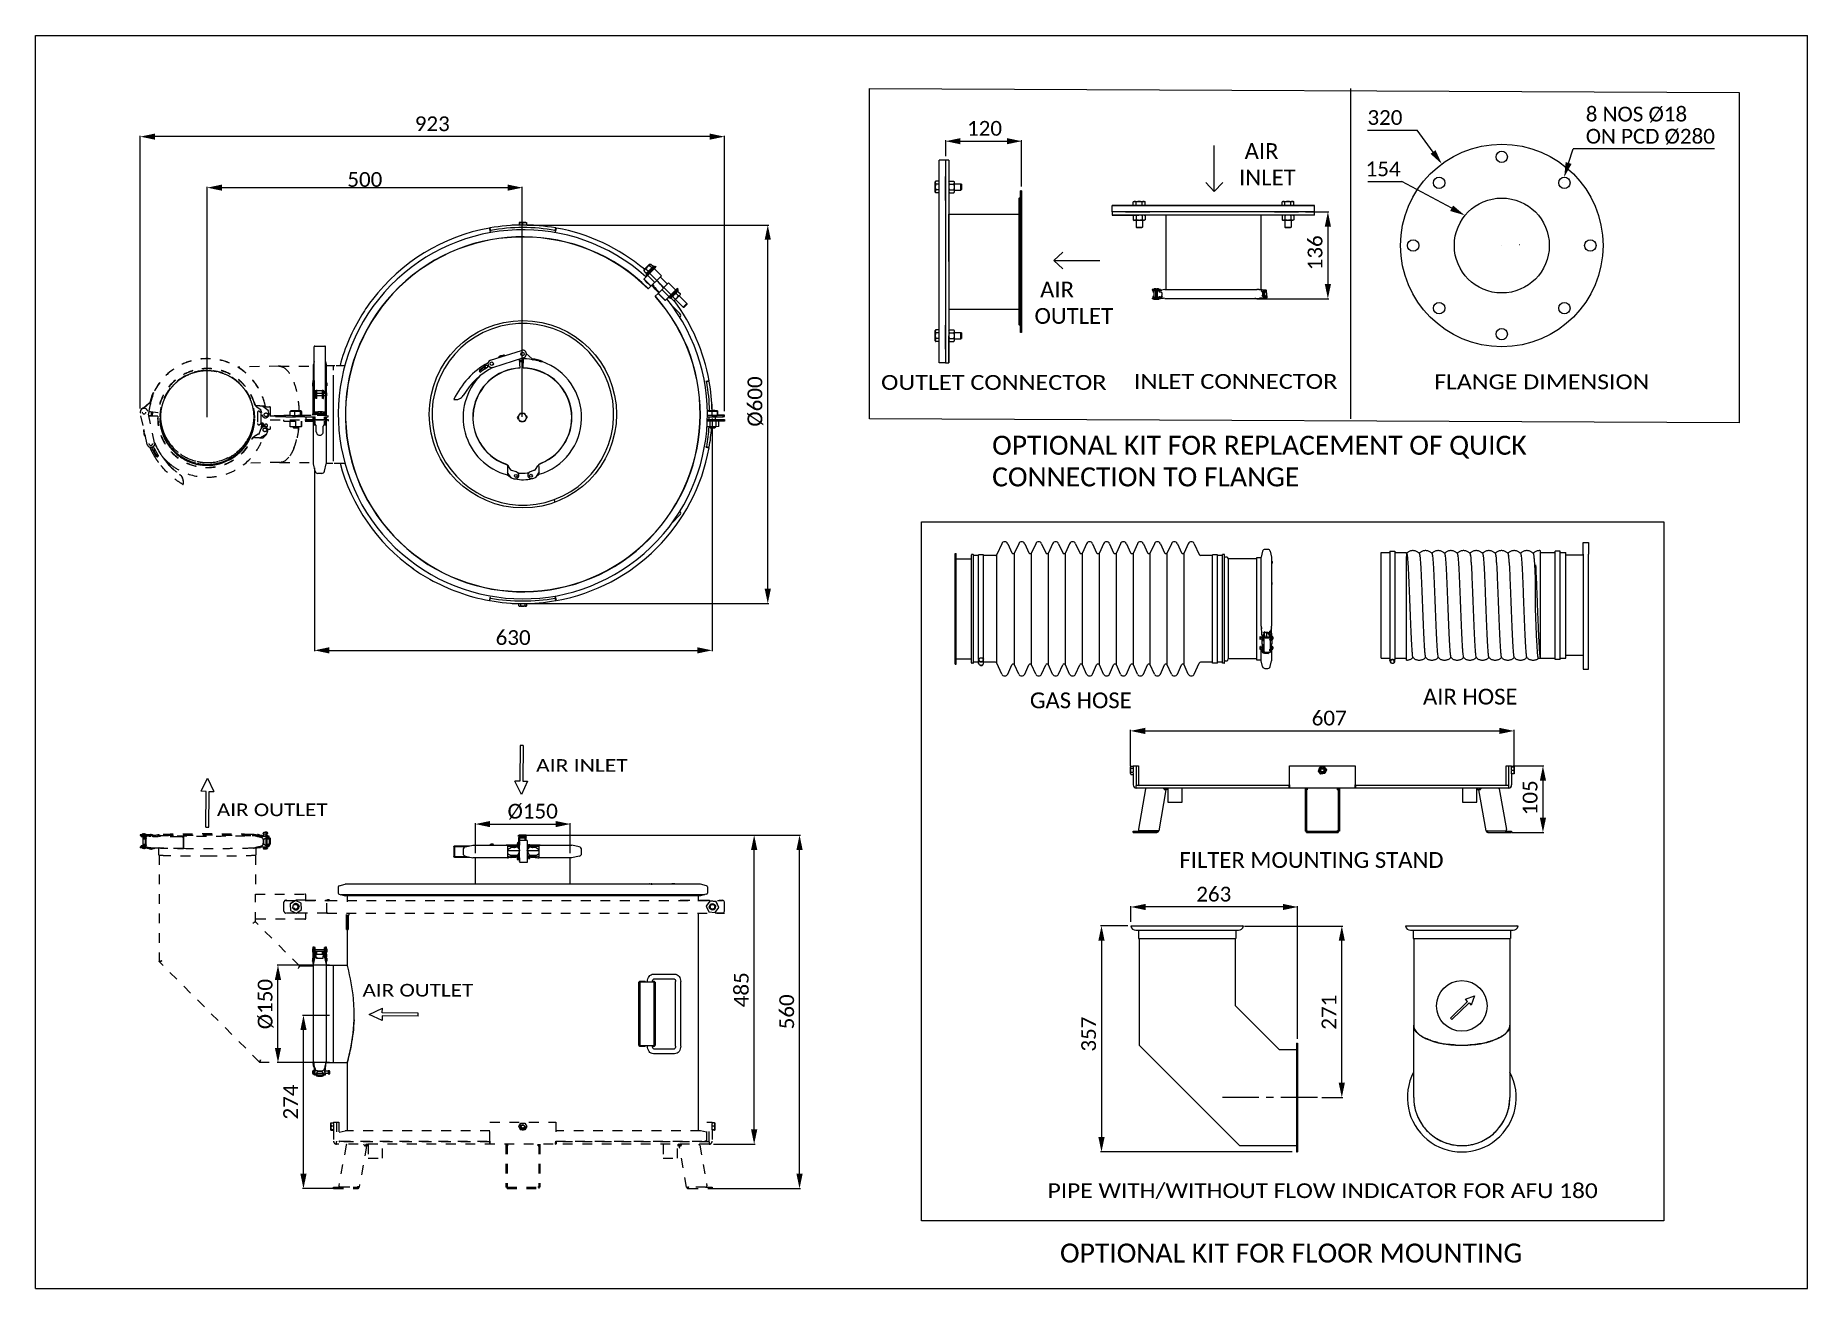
# Model space of a CAD drawing. Header units: millimetres. Extents: x 0 to 2800, y 0 to 1980.
import ezdxf
from ezdxf.enums import TextEntityAlignment as Align

# ---------------------------------------------------------------- set-up
doc = ezdxf.new("R2010")
doc.units = ezdxf.units.MM
doc.header["$LTSCALE"] = 154
doc.header["$PDMODE"] = 3
doc.header["$PDSIZE"] = 8
doc.linetypes.add('CENTER', pattern=[0.6, 0.375, -0.075, 0.075, -0.075])
doc.linetypes.add('DOT', pattern=[0.2, 0.1, -0.1])
doc.layers.get('0').update_dxf_attribs({"linetype": 'CONTINUOUS'})
doc.layers.get('Defpoints').update_dxf_attribs({"linetype": 'CONTINUOUS'})
for name, color, linetype in [('00_BUW_DATUM', 7, 'CONTINUOUS'), ('02___PRT_ALL_AXES', 7, 'CONTINUOUS'), ('DEFAULT_1', 7, 'CENTER')]:
    doc.layers.add(name, color=color, linetype=linetype)
doc.styles.get("Standard").update_dxf_attribs({"font": 'calibri.ttf'})
doc.dimstyles.new('DIMSTYLE_1', dxfattribs={"dimtxt": 23.333333, "dimasz": 23.333333, "dimexe": 1.5, "dimexo": 1, "dimgap": 0.875, "dimtad": 1, "dimdec": 0, "dimdsep": 46, "dimtxsty": 'Standard', "dimblk": '_FILLED', "dimblk1": '_FILLED', "dimblk2": '_FILLED', "dimcen": 0.09, "dimazin": 2, "dimtp": 0.01, "dimtm": 0.01, "dimtfac": 1, "dimtdec": 0, "dimtofl": 0, "dimtmove": 0, "dimatfit": 3, "dimldrblk": '_FILLED', "dimfxl": 0, "dimtolj": 1, "dimarcsym": 0})
doc.dimstyles.new('DIMSTYLE_2', dxfattribs={"dimtxt": 23.333333, "dimasz": 23.333333, "dimexe": 1.5, "dimexo": 1, "dimgap": 0.875, "dimtad": 1, "dimdsep": 46, "dimtxsty": 'Standard', "dimblk": '_FILLED', "dimblk1": '_FILLED', "dimblk2": '_FILLED', "dimcen": 0.09, "dimazin": 2, "dimtp": 0.01, "dimtm": 0.01, "dimtfac": 1, "dimtofl": 0, "dimtmove": 0, "dimatfit": 3, "dimldrblk": '_FILLED', "dimfxl": 0, "dimtolj": 1, "dimarcsym": 0})
doc.dimstyles.new('DIMSTYLE_3', dxfattribs={"dimtxt": 23.333333, "dimasz": 23.333333, "dimexe": 1.5, "dimexo": 1, "dimtad": 1, "dimdsep": 46, "dimtxsty": 'Standard', "dimblk": '_FILLED', "dimblk1": '_FILLED', "dimblk2": '_FILLED', "dimcen": 0.09, "dimazin": 2, "dimtp": 0.01, "dimtm": 0.01, "dimtfac": 1, "dimtofl": 0, "dimtmove": 0, "dimatfit": 1, "dimldrblk": '_FILLED', "dimfxl": 0, "dimtolj": 1, "dimarcsym": 0})

msp = doc.modelspace()

# ---------------------------------------------------------------- texts
at = {"linetype": 'Continuous'}
for s, height, width, p, p2 in [('OUTLET CONNECTOR', 23.33333, 1.124942, (1336.129, 1420.02), (1692.303, 1420.02)), ('INLET CONNECTOR', 23.33333, 1.133573, (1735.522, 1421.605), (2057.195, 1421.605)), ('FLANGE DIMENSION', 23.33333, 1.111191, (2210, 1421), (2550.013, 1421)), ('AIR INLET', 20, 1.181322, (790.973, 816.52), (935.876, 816.52)), ('AIR OUTLET ', 20, 1.159394, (286.669, 746.476), (469.781, 746.476)), ('AIR OUTLET ', 20, 1.159394, (516.773, 461.4), (699.886, 461.4)), ('PIPE WITH/WITHOUT FLOW INDICATOR FOR AFU 180', 23.33333, 1.090797, (1599.366, 142.965), (2468.51, 142.965))]:
    msp.add_text(s, height=height, dxfattribs=dict(at, width=width)).set_placement(p, p2, align=Align.FIT)
at = {"attachment_point": 1}
for s, insert, char_height, width in [(' AIR\\PINLET', (1901.755, 1809.814), 25, 259.88298), (' AIR\\POUTLET', (1578.615, 1590.982), 25, 259.88298), ('OPTIONAL KIT FOR REPLACEMENT OF QUICK\\PCONNECTION TO FLANGE', (1511.637, 1347.49), 30, 1478.20149), ('GAS HOSE', (1571.296, 941.909), 25, 259.88298), ('AIR HOSE', (2192.353, 947.788), 25, 259.88298), ('FILTER MOUNTING STAND', (1807.617, 689.652), 25, 576.05517), ('OPTIONAL KIT FOR FLOOR MOUNTING', (1618.839, 71.105), 30, 881.57457)]:
    msp.add_mtext(s, dxfattribs=dict(at, insert=insert, char_height=char_height, width=width))

# ---------------------------------------------------------------- blocks, each defined once
blk = doc.blocks.new('_FILLED')
at = {"color": 0, "linetype": 'ByBlock'}
blk.add_solid([(0, 0), (-1, 0.21), (-1, -0.21)], dxfattribs=at)
blk = doc.blocks.new('*D1')
at = {"color": 0, "linetype": 'Continuous', "lineweight": -2}
for p, q in [((1069.1, 1374.7), (1069.1, 1006.9)), ((440.8, 1296.9), (440.8, 1006.9)), ((464.1, 1008.4), (1045.8, 1008.4))]:
    blk.add_line(p, q, dxfattribs=at)
at = {"layer": 'Defpoints', "color": 0}
for p in [(1069.1, 1375.7), (440.8, 1297.9), (1069.1, 1008.4)]:
    blk.add_point(p, dxfattribs=at)
at = {"color": 0, "linetype": 'ByBlock', "lineweight": -2, "xscale": 23.3333333333, "yscale": 23.3333333333, "zscale": 23.3333333333, "rotation": 180}
blk.add_blockref('_FILLED', (440.8, 1008.4), dxfattribs=at)
at = {"color": 0, "linetype": 'ByBlock', "lineweight": -2, "xscale": 23.3333333333, "yscale": 23.3333333333, "zscale": 23.3333333333}
blk.add_blockref('_FILLED', (1069.1, 1008.4), dxfattribs=at)
at = {"color": 0, "insert": (754.8, 1040.3), "char_height": 23.33, "attachment_point": 2, "line_spacing_factor": 0.9}
blk.add_mtext('\\A1;630', dxfattribs=at)
blk = doc.blocks.new('*D2')
at = {"color": 0, "linetype": 'Continuous', "lineweight": -2}
for p, q in [((776.8, 1680.4), (1158.6, 1680.4)), ((1157.1, 1105.7), (1157.1, 1657.1)), ((776.8, 1082.4), (1158.6, 1082.4))]:
    blk.add_line(p, q, dxfattribs=at)
at = {"layer": 'Defpoints', "color": 0}
for p in [(775.8, 1680.4), (1157.1, 1680.4), (775.8, 1082.4)]:
    blk.add_point(p, dxfattribs=at)
at = {"color": 0, "linetype": 'ByBlock', "lineweight": -2, "xscale": 23.3333333333, "yscale": 23.3333333333, "zscale": 23.3333333333}
for p, rotation in [((1157.1, 1680.4), 90), ((1157.1, 1082.4), 270)]:
    blk.add_blockref('_FILLED', p, dxfattribs=dict(at, rotation=rotation))
at = {"color": 0, "insert": (1125.1, 1401.6), "char_height": 23.33, "attachment_point": 2, "rotation": 90, "line_spacing_factor": 0.9}
blk.add_mtext('\\A1;%%c600', dxfattribs=at)
blk = doc.blocks.new('*D9')
at = {"color": 0, "linetype": 'Continuous', "lineweight": -2}
for p, q in [((1730.1, 825.6), (1730.1, 882.6)), ((1753.5, 881.1), (2312.8, 881.1)), ((2336.2, 825.2), (2336.2, 882.6))]:
    blk.add_line(p, q, dxfattribs=at)
at = {"layer": 'Defpoints', "color": 0}
for p in [(2336.2, 881.1), (1730.1, 824.6), (2336.2, 824.2)]:
    blk.add_point(p, dxfattribs=at)
at = {"color": 0, "linetype": 'ByBlock', "lineweight": -2, "xscale": 23.3333333333, "yscale": 23.3333333333, "zscale": 23.3333333333, "rotation": 180}
blk.add_blockref('_FILLED', (1730.1, 881.1), dxfattribs=at)
at = {"color": 0, "linetype": 'ByBlock', "lineweight": -2, "xscale": 23.3333333333, "yscale": 23.3333333333, "zscale": 23.3333333333}
blk.add_blockref('_FILLED', (2336.2, 881.1), dxfattribs=at)
at = {"color": 0, "insert": (2044.2, 913.1), "char_height": 23.33, "attachment_point": 2, "line_spacing_factor": 0.9}
blk.add_mtext('\\A1;607', dxfattribs=at)
blk = doc.blocks.new('*D10')
at = {"color": 0, "linetype": 'Continuous', "lineweight": -2}
for p, q in [((2334.5, 825.7), (2383.4, 825.7)), ((2381.9, 802.4), (2381.9, 744.1)), ((2333.1, 720.7), (2383.4, 720.7))]:
    blk.add_line(p, q, dxfattribs=at)
at = {"layer": 'Defpoints', "color": 0}
for p in [(2333.5, 825.7), (2332.1, 720.7), (2381.9, 720.7)]:
    blk.add_point(p, dxfattribs=at)
at = {"color": 0, "linetype": 'ByBlock', "lineweight": -2, "xscale": 23.3333333333, "yscale": 23.3333333333, "zscale": 23.3333333333}
for p, rotation in [((2381.9, 825.7), 90), ((2381.9, 720.7), 270)]:
    blk.add_blockref('_FILLED', p, dxfattribs=dict(at, rotation=rotation))
at = {"color": 0, "insert": (2349.9, 775.4), "char_height": 23.33, "attachment_point": 2, "rotation": 90, "line_spacing_factor": 0.9}
blk.add_mtext('\\A1;105', dxfattribs=at)
blk = doc.blocks.new('*D11')
at = {"color": 0, "linetype": 'Continuous', "lineweight": -2}
for p, q in [((1730.8, 579.5), (1730.8, 604.4)), ((1971, 602.9), (1754.1, 602.9)), ((1994.3, 394.5), (1994.3, 604.4))]:
    blk.add_line(p, q, dxfattribs=at)
at = {"layer": 'Defpoints', "color": 0}
for p in [(1730.8, 602.9), (1730.8, 578.5), (1994.3, 393.5)]:
    blk.add_point(p, dxfattribs=at)
at = {"color": 0, "linetype": 'ByBlock', "lineweight": -2, "xscale": 23.3333333333, "yscale": 23.3333333333, "zscale": 23.3333333333, "rotation": 180}
blk.add_blockref('_FILLED', (1730.8, 602.9), dxfattribs=at)
at = {"color": 0, "linetype": 'ByBlock', "lineweight": -2, "xscale": 23.3333333333, "yscale": 23.3333333333, "zscale": 23.3333333333}
blk.add_blockref('_FILLED', (1994.3, 602.9), dxfattribs=at)
at = {"color": 0, "insert": (1861.8, 634.9), "char_height": 23.33, "attachment_point": 2, "line_spacing_factor": 0.9}
blk.add_mtext('\\A1;263', dxfattribs=at)
blk = doc.blocks.new('*D12')
at = {"color": 0, "linetype": 'Continuous', "lineweight": -2}
for p, q in [((1726.1, 573.2), (1682.9, 573.2)), ((1684.4, 549.8), (1684.4, 239.2)), ((1985.6, 215.9), (1682.9, 215.9))]:
    blk.add_line(p, q, dxfattribs=at)
at = {"layer": 'Defpoints', "color": 0}
for p in [(1727.1, 573.2), (1684.4, 215.9), (1986.6, 215.9)]:
    blk.add_point(p, dxfattribs=at)
at = {"color": 0, "linetype": 'ByBlock', "lineweight": -2, "xscale": 23.3333333333, "yscale": 23.3333333333, "zscale": 23.3333333333}
for p, rotation in [((1684.4, 573.2), 89.99999999999997), ((1684.4, 215.9), 269.9999999999999)]:
    blk.add_blockref('_FILLED', p, dxfattribs=dict(at, rotation=rotation))
at = {"color": 0, "insert": (1652.4, 402), "char_height": 23.33, "attachment_point": 2, "rotation": 90, "line_spacing_factor": 0.9}
blk.add_mtext('\\A1;357', dxfattribs=at)
blk = doc.blocks.new('*D13')
at = {"color": 0, "linetype": 'Continuous', "lineweight": -2}
for p, q in [((1910.6, 572.8), (2065.6, 572.8)), ((2064.1, 325.2), (2064.1, 549.5)), ((2032.3, 301.9), (2065.6, 301.9))]:
    blk.add_line(p, q, dxfattribs=at)
at = {"layer": 'Defpoints', "color": 0}
for p in [(1909.6, 572.8), (2064.1, 572.8), (2031.3, 301.9)]:
    blk.add_point(p, dxfattribs=at)
at = {"color": 0, "linetype": 'ByBlock', "lineweight": -2, "xscale": 23.3333333333, "yscale": 23.3333333333, "zscale": 23.3333333333}
for p, rotation in [((2064.1, 572.8), 90), ((2064.1, 301.9), 270)]:
    blk.add_blockref('_FILLED', p, dxfattribs=dict(at, rotation=rotation))
at = {"color": 0, "insert": (2032.1, 436.6), "char_height": 23.33, "attachment_point": 2, "rotation": 90, "line_spacing_factor": 0.9}
blk.add_mtext('\\A1;271', dxfattribs=at)
blk = doc.blocks.new('*D14')
at = {"color": 0, "linetype": 'Continuous', "lineweight": -2}
for p, q in [((695.1, 688.2), (695.1, 735.4)), ((718.5, 733.9), (821.8, 733.9)), ((845.1, 688.2), (845.1, 735.4))]:
    blk.add_line(p, q, dxfattribs=at)
at = {"layer": 'Defpoints', "color": 0}
for p in [(845.1, 733.9), (695.1, 687.2), (845.1, 687.2)]:
    blk.add_point(p, dxfattribs=at)
at = {"color": 0, "linetype": 'ByBlock', "lineweight": -2, "xscale": 23.3333333333, "yscale": 23.3333333333, "zscale": 23.3333333333, "rotation": 180}
blk.add_blockref('_FILLED', (695.1, 733.9), dxfattribs=at)
at = {"color": 0, "linetype": 'ByBlock', "lineweight": -2, "xscale": 23.3333333333, "yscale": 23.3333333333, "zscale": 23.3333333333}
blk.add_blockref('_FILLED', (845.1, 733.9), dxfattribs=at)
at = {"color": 0, "insert": (785.7, 765.9), "char_height": 23.33, "attachment_point": 2, "line_spacing_factor": 0.9}
blk.add_mtext('\\A1;%%c150', dxfattribs=at)
blk = doc.blocks.new('*D15')
at = {"color": 0, "linetype": 'Continuous', "lineweight": -2}
for p, q in [((464.5, 511), (381.7, 511)), ((383.2, 380.3), (383.2, 487.6)), ((464.5, 357), (381.7, 357))]:
    blk.add_line(p, q, dxfattribs=at)
at = {"layer": 'Defpoints', "color": 0}
for p in [(383.2, 511), (465.5, 511), (465.5, 357)]:
    blk.add_point(p, dxfattribs=at)
at = {"color": 0, "linetype": 'ByBlock', "lineweight": -2, "xscale": 23.3333333333, "yscale": 23.3333333333, "zscale": 23.3333333333}
for p, rotation in [((383.2, 511), 90), ((383.2, 357), 270)]:
    blk.add_blockref('_FILLED', p, dxfattribs=dict(at, rotation=rotation))
at = {"color": 0, "insert": (351.2, 449.5), "char_height": 23.33, "attachment_point": 2, "rotation": 90, "line_spacing_factor": 0.9}
blk.add_mtext('\\A1;%%c150', dxfattribs=at)
blk = doc.blocks.new('*D16')
at = {"color": 0, "linetype": 'Continuous', "lineweight": -2}
for p, q in [((775.4, 716.5), (1208.8, 716.5)), ((1207.3, 181.3), (1207.3, 693.1)), ((1065.8, 158), (1208.8, 158))]:
    blk.add_line(p, q, dxfattribs=at)
at = {"layer": 'Defpoints', "color": 0}
for p in [(774.4, 716.5), (1207.3, 716.5), (1064.8, 158)]:
    blk.add_point(p, dxfattribs=at)
at = {"color": 0, "linetype": 'ByBlock', "lineweight": -2, "xscale": 23.3333333333, "yscale": 23.3333333333, "zscale": 23.3333333333}
for p, rotation in [((1207.3, 716.5), 90), ((1207.3, 158), 270)]:
    blk.add_blockref('_FILLED', p, dxfattribs=dict(at, rotation=rotation))
at = {"color": 0, "insert": (1175.3, 437.2), "char_height": 23.333, "attachment_point": 2, "rotation": 90, "line_spacing_factor": 0.9}
blk.add_mtext('\\A1;\\A1;560', dxfattribs=at)
blk = doc.blocks.new('*D17')
at = {"color": 0, "linetype": 'Continuous', "lineweight": -2}
for p, q in [((775.4, 716.5), (1137.1, 716.5)), ((1135.6, 251.3), (1135.6, 693.1)), ((1071.1, 228), (1137.1, 228))]:
    blk.add_line(p, q, dxfattribs=at)
at = {"layer": 'Defpoints', "color": 0}
for p in [(774.4, 716.5), (1135.6, 716.5), (1070.1, 228)]:
    blk.add_point(p, dxfattribs=at)
at = {"color": 0, "linetype": 'ByBlock', "lineweight": -2, "xscale": 23.3333333333, "yscale": 23.3333333333, "zscale": 23.3333333333}
for p, rotation in [((1135.6, 716.5), 90), ((1135.6, 228), 270)]:
    blk.add_blockref('_FILLED', p, dxfattribs=dict(at, rotation=rotation))
at = {"color": 0, "insert": (1103.6, 472.1), "char_height": 23.333, "attachment_point": 2, "rotation": 90, "line_spacing_factor": 0.9}
blk.add_mtext('\\A1;\\A1;485', dxfattribs=at)
blk = doc.blocks.new('*D18')
at = {"color": 0, "linetype": 'Continuous', "lineweight": -2}
for p, q in [((464.5, 431.7), (422, 431.7)), ((423.5, 181.3), (423.5, 408.3)), ((474.5, 158), (422, 158))]:
    blk.add_line(p, q, dxfattribs=at)
at = {"layer": 'Defpoints', "color": 0}
for p in [(423.5, 431.7), (465.5, 431.7), (475.5, 158)]:
    blk.add_point(p, dxfattribs=at)
at = {"color": 0, "linetype": 'ByBlock', "lineweight": -2, "xscale": 23.3333333333, "yscale": 23.3333333333, "zscale": 23.3333333333}
for p, rotation in [((423.5, 431.7), 90), ((423.5, 158), 270)]:
    blk.add_blockref('_FILLED', p, dxfattribs=dict(at, rotation=rotation))
at = {"color": 0, "insert": (391.5, 294.7), "char_height": 23.33, "attachment_point": 2, "rotation": 90, "line_spacing_factor": 0.9}
blk.add_mtext('\\A1;274', dxfattribs=at)
blk = doc.blocks.new('*D19')
at = {"color": 0, "linetype": 'Continuous', "lineweight": -2}
for p, q in [((165.7, 1390.6), (165.7, 1821.6)), ((1065.3, 1820.1), (189.1, 1820.1)), ((1088.6, 1386.4), (1088.6, 1821.6))]:
    blk.add_line(p, q, dxfattribs=at)
at = {"layer": 'Defpoints', "color": 0}
for p in [(165.7, 1820.1), (165.7, 1389.6), (1088.6, 1385.4)]:
    blk.add_point(p, dxfattribs=at)
at = {"color": 0, "linetype": 'ByBlock', "lineweight": -2, "xscale": 23.3333333333, "yscale": 23.3333333333, "zscale": 23.3333333333, "rotation": 180}
blk.add_blockref('_FILLED', (165.7, 1820.1), dxfattribs=at)
at = {"color": 0, "linetype": 'ByBlock', "lineweight": -2, "xscale": 23.3333333333, "yscale": 23.3333333333, "zscale": 23.3333333333}
blk.add_blockref('_FILLED', (1088.6, 1820.1), dxfattribs=at)
at = {"color": 0, "insert": (627, 1852.1), "char_height": 23.33, "attachment_point": 2, "line_spacing_factor": 0.9}
blk.add_mtext('\\A1;923', dxfattribs=at)
blk = doc.blocks.new('ARROW_4_BL0', base_point=(865.2, 836.1))
at = {"color": 7, "linetype": 'Continuous'}
for p, q in [((863.6, 874.8), (862.9, 818.2)), ((868.2, 874.7), (863.6, 874.8)), ((868.2, 874.7), (867.6, 818.2)), ((862.9, 818.2), (855.2, 818.3)), ((865.7, 797.5), (855.2, 818.3)), ((875.2, 818.1), (865.7, 797.5)), ((867.6, 818.2), (875.2, 818.1))]:
    blk.add_line(p, q, dxfattribs=at)
blk = doc.blocks.new('ARROW_4_BL1', base_point=(663.5, 449.9))
at = {"color": 7, "linetype": 'Continuous'}
for p, q in [((624.9, 449.5), (645.7, 459.9)), ((645.5, 439.9), (624.9, 449.5)), ((645.6, 452.3), (645.7, 459.9)), ((702.2, 451.6), (645.6, 452.3)), ((702.1, 446.9), (702.2, 451.6)), ((645.6, 447.6), (645.5, 439.9)), ((702.1, 446.9), (645.6, 447.6))]:
    blk.add_line(p, q, dxfattribs=at)
blk = doc.blocks.new('ARROW_4_BL2', base_point=(2354, 363.6))
at = {"color": 7, "linetype": 'Continuous'}
for p, q in [((2335.2, 347.1), (2362.2, 373.4)), ((2337.4, 344.9), (2364.4, 371.2)), ((2358.6, 377.1), (2372.8, 382.3)), ((2362.2, 373.4), (2358.6, 377.1)), ((2364.4, 371.2), (2368, 367.5)), ((2372.8, 382.3), (2368, 367.5)), ((2335.2, 347.1), (2337.4, 344.9))]:
    blk.add_line(p, q, dxfattribs=at)
blk = doc.blocks.new('*D23')
at = {"color": 0, "linetype": 'Continuous', "lineweight": -2}
for p, q in [((271.5, 1376.7), (271.5, 1741)), ((294.8, 1739.5), (746, 1739.5)), ((769.3, 1377.4), (769.3, 1741))]:
    blk.add_line(p, q, dxfattribs=at)
at = {"layer": 'Defpoints', "color": 0}
for p in [(769.3, 1739.5), (271.5, 1375.7), (769.3, 1376.4)]:
    blk.add_point(p, dxfattribs=at)
at = {"color": 0, "linetype": 'ByBlock', "lineweight": -2, "xscale": 23.3333333333, "yscale": 23.3333333333, "zscale": 23.3333333333, "rotation": 180}
blk.add_blockref('_FILLED', (271.5, 1739.5), dxfattribs=at)
at = {"color": 0, "linetype": 'ByBlock', "lineweight": -2, "xscale": 23.3333333333, "yscale": 23.3333333333, "zscale": 23.3333333333}
blk.add_blockref('_FILLED', (769.3, 1739.5), dxfattribs=at)
at = {"color": 0, "insert": (520.4, 1752.3), "char_height": 23.33, "attachment_point": 5}
blk.add_mtext('\\A1;500', dxfattribs=at)
blk = doc.blocks.new('*D49')
at = {"color": 0, "linetype": 'Continuous', "lineweight": -2}
for p, q in [((1438.2, 1789.4), (1438.2, 1814.4)), ((1461.5, 1812.9), (1534.8, 1812.9)), ((1558.2, 1741.4), (1558.2, 1814.4))]:
    blk.add_line(p, q, dxfattribs=at)
at = {"layer": 'Defpoints', "color": 0}
for p in [(1558.2, 1812.9), (1438.2, 1788.4), (1558.2, 1740.4)]:
    blk.add_point(p, dxfattribs=at)
at = {"color": 0, "linetype": 'ByBlock', "lineweight": -2, "xscale": 23.3333333333, "yscale": 23.3333333333, "zscale": 23.3333333333, "rotation": 180}
blk.add_blockref('_FILLED', (1438.2, 1812.9), dxfattribs=at)
at = {"color": 0, "linetype": 'ByBlock', "lineweight": -2, "xscale": 23.3333333333, "yscale": 23.3333333333, "zscale": 23.3333333333}
blk.add_blockref('_FILLED', (1558.2, 1812.9), dxfattribs=at)
at = {"color": 0, "insert": (1499.6, 1844.9), "char_height": 23.33, "attachment_point": 2, "line_spacing_factor": 0.9}
blk.add_mtext('\\A1;120', dxfattribs=at)
blk = doc.blocks.new('*D63')
at = {"color": 0, "linetype": 'Continuous', "lineweight": -2}
for p, q in [((2006.6, 1701.2), (2043.6, 1701.2)), ((2042.1, 1677.9), (2042.1, 1587.3)), ((1930.1, 1564), (2043.6, 1564))]:
    blk.add_line(p, q, dxfattribs=at)
at = {"layer": 'Defpoints', "color": 0}
for p in [(2005.6, 1701.2), (1929.1, 1564), (2042.1, 1564)]:
    blk.add_point(p, dxfattribs=at)
at = {"color": 0, "linetype": 'ByBlock', "lineweight": -2, "xscale": 23.3333333333, "yscale": 23.3333333333, "zscale": 23.3333333333}
for p, rotation in [((2042.1, 1701.2), 90), ((2042.1, 1564), 270)]:
    blk.add_blockref('_FILLED', p, dxfattribs=dict(at, rotation=rotation))
at = {"color": 0, "insert": (2010.1, 1636.5), "char_height": 23.33, "attachment_point": 2, "rotation": 90, "line_spacing_factor": 0.9}
blk.add_mtext('\\A1;136', dxfattribs=at)
blk = doc.blocks.new('*D76')
at = {"color": 0, "linetype": 'Continuous', "lineweight": -2}
for p in [(2104.6, 1830.3), (2208.3, 1795.8)]:
    blk.add_line(p, (2183, 1830.3), dxfattribs=at)
at = {"color": 0, "linetype": 'Continuous'}
for p, q in [((2316.7, 1648.1), (2316.9, 1648.1)), ((2316.8, 1648), (2316.8, 1648.2))]:
    blk.add_line(p, q, dxfattribs=at)
at = {"layer": 'Defpoints', "color": 0}
for p in [(2222.1, 1777), (2411.5, 1519.1)]:
    blk.add_point(p, dxfattribs=at)
at = {"color": 0, "linetype": 'ByBlock', "lineweight": -2, "xscale": 23.3333333333, "yscale": 23.3333333333, "zscale": 23.3333333333, "rotation": 306.2989632133547}
blk.add_blockref('_FILLED', (2222.1, 1777), dxfattribs=at)
at = {"color": 0, "insert": (2104.6, 1862), "char_height": 23.333, "attachment_point": 1, "line_spacing_factor": 0.9}
blk.add_mtext('\\A1;{\\A1;320}', dxfattribs=at)
blk = doc.blocks.new('*D77')
at = {"color": 0, "linetype": 'Continuous', "lineweight": -2}
for p in [(2105.3, 1749.1), (2237.7, 1706.9)]:
    blk.add_line(p, (2159, 1749.1), dxfattribs=at)
at = {"color": 0, "linetype": 'Continuous'}
for p, q in [((2344.5, 1649.6), (2344.7, 1649.6)), ((2344.6, 1649.5), (2344.6, 1649.7))]:
    blk.add_line(p, q, dxfattribs=at)
at = {"layer": 'Defpoints', "color": 0}
for p in [(2258.2, 1695.9), (2431, 1603.3)]:
    blk.add_point(p, dxfattribs=at)
at = {"color": 0, "linetype": 'ByBlock', "lineweight": -2, "xscale": 23.3333333333, "yscale": 23.3333333333, "zscale": 23.3333333333, "rotation": 331.8014215260856}
blk.add_blockref('_FILLED', (2258.2, 1695.9), dxfattribs=at)
at = {"color": 0, "insert": (2157, 1780.8), "char_height": 23.333, "attachment_point": 3, "line_spacing_factor": 0.9}
blk.add_mtext('\\A1;{\\A1;154}', dxfattribs=at)
blk = doc.blocks.new('*D78')
at = {"color": 0, "linetype": 'Continuous', "lineweight": -2}
for p in [(2422.5, 1778.4), (2652.8, 1800.7)]:
    blk.add_line(p, (2429.5, 1800.7), dxfattribs=at)
at = {"color": 0, "linetype": 'Continuous'}
for p, q in [((2412.7, 1747.6), (2412.9, 1747.6)), ((2412.8, 1747.5), (2412.8, 1747.7))]:
    blk.add_line(p, q, dxfattribs=at)
at = {"layer": 'Defpoints', "color": 0}
for p in [(2410.1, 1739), (2415.5, 1756.2)]:
    blk.add_point(p, dxfattribs=at)
at = {"color": 0, "linetype": 'ByBlock', "lineweight": -2, "xscale": 23.3333333333, "yscale": 23.3333333333, "zscale": 23.3333333333, "rotation": 252.5845423650829}
blk.add_blockref('_FILLED', (2415.5, 1756.2), dxfattribs=at)
at = {"color": 0, "insert": (2449.6, 1867.4), "char_height": 23.333, "attachment_point": 1, "line_spacing_factor": 0.9}
blk.add_mtext('\\A1;8 NOS {\\A1;%%c18\\PON PCD %%c280}', dxfattribs=at)

# ---------------------------------------------------------------- dimensions: what is measured, and where the dimension line sits
at = {"linetype": 'Continuous'}
for base, p1, p2, angle, text, dimstyle, picture, middle in [((165.75, 1820.126), (1088.6, 1385.364), (165.75, 1389.647), 180, '923', 'DIMSTYLE_1', '*D19', (627.017, 1820.126)), ((1157.059, 1680.389), (775.791, 1082.389), (775.791, 1680.389), 90, '%%c600', 'DIMSTYLE_2', '*D2', (1157.059, 1401.609)), ((1207.263, 716.46), (1064.786, 157.96), (774.404, 716.46), 90, '\\A1;560', 'DIMSTYLE_1', '*D16', (1207.263, 437.235)), ((1135.614, 716.46), (1070.073, 227.96), (774.404, 716.46), 90, '\\A1;485', 'DIMSTYLE_1', '*D17', (1135.614, 472.053)), ((383.216, 510.96), (465.458, 356.96), (465.458, 510.96), 90, '%%c150', 'DIMSTYLE_2', '*D15', (383.216, 449.516))]:
    dim = msp.add_linear_dim(base=base, p1=p1, p2=p2, angle=angle, text=text, dimstyle=dimstyle, override={"dimtxsty": 'Standard'}, dxfattribs=at)
    dim.commit()
    dim.dimension.update_dxf_attribs({"geometry": picture, "text_midpoint": middle, "dimtype": 160})
for p1, p2, text, picture, middle in [((2411.529, 1519.13), (2222.089, 1777.031), '{\\A1;<>}', '*D76', (2130.984, 1830.287)), ((2410.121, 1738.999), (2415.508, 1756.174), '8 NOS {\\A1;%%c<>\\PON PCD %%c280}', '*D78', (2551.211, 1800.701)), ((2430.987, 1603.279), (2258.249, 1695.895), '{\\A1;154}', '*D77', (2131.153, 1749.109))]:
    dim = msp.add_diameter_dim_2p(p1=p1, p2=p2, text=text, dimstyle='DIMSTYLE_3', override={"dimtih": 1, "dimtoh": 1, "dimpost": '<>', "dimtxsty": 'Standard'}, dxfattribs=at)
    dim.commit()
    dim.dimension.update_dxf_attribs({"geometry": picture, "text_midpoint": middle, "dimtype": 163})
for base, p1, p2, text, picture, middle in [((1558.175, 1812.934), (1438.175, 1788.356), (1558.175, 1740.356), '120', '*D49', (1499.607, 1812.934)), ((2336.153, 881.068), (1730.144, 824.556), (2336.153, 824.249), '607', '*D9', (2044.173, 881.068)), ((845.124, 733.903), (695.124, 687.162), (845.124, 687.162), '%%c<>', '*D14', (785.68, 733.903))]:
    dim = msp.add_linear_dim(base=base, p1=p1, p2=p2, text=text, dimstyle='DIMSTYLE_2', dxfattribs=at)
    dim.commit()
    dim.dimension.update_dxf_attribs({"geometry": picture, "text_midpoint": middle, "dimtype": 160})
dim = msp.add_linear_dim(base=(769.316, 1739.511), p1=(271.459, 1375.727), p2=(769.316, 1376.361), text='500', dimstyle='DIMSTYLE_1', override={"dimtxsty": 'Standard', "dimldrblk": '_FILLED'}, dxfattribs=at)
dim.commit()
dim.dimension.update_dxf_attribs({"geometry": '*D23', "text_midpoint": (520.387, 1752.34)})
dim = msp.add_linear_dim(base=(2042.058, 1563.979), p1=(2005.578, 1701.235), p2=(1929.131, 1563.979), angle=270, text='136', dimstyle='DIMSTYLE_1', dxfattribs=at)
dim.commit()
dim.dimension.update_dxf_attribs({"geometry": '*D63', "text_midpoint": (2042.058, 1636.531), "dimtype": 160})
dim = msp.add_linear_dim(base=(1069.124, 1008.355), p1=(440.764, 1297.891), p2=(1069.124, 1375.722), text='630', dimstyle='DIMSTYLE_1', override={"dimtxsty": 'Standard'}, dxfattribs=at)
dim.commit()
dim.dimension.update_dxf_attribs({"geometry": '*D1', "text_midpoint": (754.787, 1008.355), "dimtype": 160})
for base, p1, p2, angle, dimstyle, picture, middle in [((2381.907, 720.734), (2333.519, 825.734), (2332.057, 720.734), 270, 'DIMSTYLE_2', '*D10', (2381.907, 775.36)), ((1730.807, 602.866), (1994.301, 393.534), (1730.807, 578.498), 180, 'DIMSTYLE_1', '*D11', (1861.761, 602.866)), ((1684.382, 215.868), (1727.111, 573.181), (1986.634, 215.868), 270, 'DIMSTYLE_1', '*D12', (1684.382, 401.955)), ((2064.073, 572.832), (2031.301, 301.868), (1909.581, 572.832), 90, 'DIMSTYLE_1', '*D13', (2064.073, 436.582)), ((423.482, 431.68), (475.462, 157.96), (465.458, 431.68), 90, 'DIMSTYLE_1', '*D18', (423.482, 294.663))]:
    dim = msp.add_linear_dim(base=base, p1=p1, p2=p2, angle=angle, dimstyle=dimstyle, dxfattribs=at)
    dim.commit()
    dim.dimension.update_dxf_attribs({"geometry": picture, "text_midpoint": middle, "dimtype": 160})

# ---------------------------------------------------------------- linework, layer by layer
at = {"linetype": 'Continuous'}
for p, q in [((0, 0), (0, 1980)), ((0, 1980), (2800, 1980)), ((2800, 0), (2800, 1980)), ((1438.175, 1782.69), (1438.175, 1462.69)), ((1443.175, 1782.69), (1438.175, 1782.69)), ((1443.175, 1782.69), (1443.175, 1462.69)), ((1554.175, 1522.69), (1554.175, 1722.69)), ((1556.175, 1622.885), (1556.175, 1734.69)), ((1558.175, 1734.69), (1556.175, 1734.69)), ((1558.175, 1734.69), (1558.175, 1622.885)), ((764.572, 1680.385), (755.124, 1680.385)), ((764.537, 1684.148), (764.537, 1680.328)), ((764.626, 1684.639), (775.622, 1684.639)), ((764.716, 1684.148), (764.716, 1680.389)), ((770.303, 1680.328), (770.303, 1684.148)), ((775.712, 1684.148), (775.712, 1680.389)), ((785.124, 1680.385), (775.712, 1680.385)), ((1701, 1701.235), (1701, 1696.235)), ((2021, 1701.235), (1701, 1701.235)), ((1701, 1701.235), (1701, 1696.235)), ((2021, 1701.235), (1701, 1701.235)), ((2021, 1696.235), (1701, 1696.235)), ((2021, 1696.235), (1701, 1696.235)), ((1786, 1696.235), (1786, 1578.703)), ((1936, 1696.235), (1936, 1577.9)), ((2021, 1696.235), (2021, 1701.235)), ((717.219, 1675.671), (718.087, 1670.749)), ((718.087, 1670.749), (719.072, 1670.923)), ((718.203, 1675.847), (719.072, 1670.923)), ((821.177, 1670.923), (822.045, 1675.847)), ((821.177, 1670.923), (822.162, 1670.749)), ((822.162, 1670.749), (823.03, 1675.671)), ((961.08, 1594.973), (980.167, 1614.06)), ((961.802, 1610.261), (969.857, 1618.316)), ((961.802, 1608.281), (961.802, 1610.26)), ((961.835, 1607.729), (965.361, 1604.203)), ((976.649, 1615.491), (964.628, 1603.47)), ((965.901, 1602.197), (964.628, 1603.47)), ((964.988, 1610.883), (964.77, 1610.858)), ((964.84, 1601.136), (978.975, 1615.271)), ((964.84, 1601.136), (966.042, 1599.934)), ((964.987, 1610.882), (968.513, 1607.355)), ((967.247, 1601.139), (978.561, 1589.826)), ((968.185, 1579.45), (989.023, 1600.288)), ((971.838, 1618.317), (969.858, 1618.317)), ((973.79, 1612.632), (970.264, 1616.159)), ((981.715, 1592.979), (970.401, 1604.293)), ((975.915, 1614.757), (972.389, 1618.283)), ((977.921, 1614.218), (976.649, 1615.491)), ((977.709, 1611.601), (989.023, 1600.288)), ((978.982, 1615.278), (980.184, 1614.076)), ((987.255, 1598.52), (998.569, 1587.206)), ((1554.175, 1622.864), (1554.442, 1622.864)), ((1554.442, 1622.864), (1554.938, 1622.864)), ((1554.938, 1622.864), (1555.393, 1622.865)), ((1558.175, 1622.885), (1556.175, 1622.885)), ((1556.175, 1510.69), (1556.175, 1622.69)), ((1558.175, 1622.868), (1558.175, 1510.69)), ((972.812, 1584.077), (961.499, 1595.391)), ((983.948, 1572.1), (979.16, 1567.83)), ((981.598, 1592.863), (992.912, 1581.549)), ((983.72, 1572.357), (1000.337, 1588.974)), ((983.72, 1572.357), (995.033, 1561.043)), ((995.44, 1561.45), (984.126, 1572.763)), ((989.874, 1578.512), (1001.188, 1567.198)), ((1004.342, 1570.352), (993.028, 1581.666)), ((1014.125, 1580.135), (995.033, 1561.043)), ((1011.65, 1577.66), (1000.337, 1588.974)), ((1015.327, 1578.933), (1001.185, 1564.791)), ((1003.519, 1564.579), (1015.539, 1576.6)), ((1018.6, 1570.044), (1010.163, 1561.607)), ((1012.158, 1572.395), (1016.143, 1568.41)), ((1015.327, 1578.933), (1014.125, 1580.135)), ((1014.267, 1577.872), (1015.539, 1576.6)), ((1015.225, 1575.462), (1019.21, 1571.477)), ((1017.166, 1568.609), (1029.328, 1556.447)), ((1018.931, 1570.374), (1018.877, 1570.321)), ((1764.712, 1578.51), (1764.712, 1577.646)), ((1777.591, 1578.51), (1764.712, 1578.51)), ((1768.533, 1577.646), (1764.712, 1577.646)), ((1765.669, 1576.574), (1765.669, 1577.646)), ((1774.636, 1576.574), (1765.672, 1576.574)), ((1766.052, 1574.622), (1766.052, 1575.486)), ((1766.052, 1575.486), (1767.772, 1575.486)), ((1767.772, 1574.622), (1766.052, 1574.622)), ((1766.326, 1575.486), (1766.326, 1575.864)), ((1766.326, 1575.864), (1767.772, 1575.864)), ((1766.326, 1567.71), (1766.326, 1568.304)), ((1766.326, 1568.304), (1767.772, 1568.304)), ((1767.052, 1578.798), (1767.052, 1578.69)), ((1771.012, 1578.69), (1767.052, 1578.69)), ((1770.891, 1578.654), (1767.172, 1578.654)), ((1767.772, 1578.51), (1767.772, 1578.618)), ((1767.772, 1578.618), (1770.292, 1578.618)), ((1767.772, 1565.774), (1767.772, 1576.574)), ((1770.242, 1579.518), (1767.823, 1579.518)), ((1768.642, 1577.646), (1768.533, 1577.646)), ((1768.642, 1577.65), (1768.592, 1577.649)), ((1775.46, 1577.654), (1768.642, 1577.654)), ((1770.292, 1578.51), (1770.292, 1578.618)), ((1770.292, 1565.774), (1770.292, 1576.574)), ((1770.292, 1575.864), (1773.002, 1575.864)), ((1770.545, 1575.486), (1770.292, 1575.486)), ((1773.002, 1574.622), (1770.292, 1574.622)), ((1770.292, 1568.304), (1773.002, 1568.304)), ((1770.545, 1574.784), (1770.545, 1575.486)), ((1770.545, 1574.784), (1773.002, 1574.784)), ((1771.012, 1578.798), (1771.012, 1578.69)), ((1771.291, 1578.654), (1771.291, 1578.546)), ((1775.251, 1578.546), (1771.302, 1578.546)), ((1771.906, 1575.864), (1771.906, 1576.574)), ((1771.906, 1568.304), (1771.906, 1574.622)), ((1772.011, 1568.304), (1772.011, 1574.622)), ((1774.524, 1579.374), (1772.018, 1579.374)), ((1773.002, 1566.134), (1773.002, 1576.214)), ((1775.117, 1577.654), (1775.117, 1576.214)), ((1775.251, 1578.654), (1775.251, 1578.546)), ((1775.469, 1575.134), (1779.458, 1575.134)), ((1775.557, 1577.646), (1779.736, 1577.646)), ((1776.145, 1576.934), (1776.145, 1576.574)), ((1784.539, 1578.703), (1776.155, 1576.858)), ((1777.591, 1578.51), (1777.591, 1577.646)), ((1784.539, 1578.703), (1926.498, 1578.703)), ((1933.466, 1578.098), (1929.887, 1578.457)), ((1930.731, 1578.703), (1930.227, 1578.703)), ((1936.614, 1578.068), (1932.332, 1578.527)), ((1935.753, 1577.914), (1933.273, 1578.34)), ((1937.315, 1577.964), (1938.002, 1577.763)), ((1942.836, 1577.628), (1938.242, 1577.937)), ((1938.667, 1573.474), (1942.389, 1576.159)), ((1938.667, 1573.624), (1938.667, 1569.292)), ((1938.667, 1569.442), (1942.389, 1566.463)), ((1939.326, 1575.219), (1942.277, 1577.032)), ((1942.333, 1565.923), (1939.426, 1568.068)), ((1942.408, 1575.965), (1940.825, 1575.007)), ((1942.378, 1569.442), (1941.428, 1569.442)), ((1941.454, 1573.474), (1942.378, 1573.474)), ((1945.235, 1575.938), (1941.528, 1573.474)), ((1944.7, 1566.946), (1941.968, 1568.897)), ((1945.328, 1566.95), (1942.001, 1569.442)), ((1944.978, 1575.94), (1942.041, 1574.02)), ((1942.378, 1573.474), (1944.008, 1575.123)), ((1942.378, 1569.442), (1942.378, 1573.474)), ((1942.378, 1569.442), (1943.94, 1568.018)), ((1943.151, 1577.607), (1942.834, 1577.628)), ((1943.473, 1577.586), (1943.151, 1577.607)), ((1944.228, 1576.282), (1943.259, 1576.282)), ((1943.274, 1577.434), (1944.228, 1577.434)), ((1943.882, 1577.559), (1943.473, 1577.586)), ((1943.669, 1577.527), (1943.661, 1577.524)), ((1944.016, 1577.55), (1943.882, 1577.559)), ((1944.131, 1577.543), (1943.882, 1577.559)), ((1944.509, 1577.522), (1944.016, 1577.55)), ((1944.467, 1577.521), (1944.131, 1577.543)), ((1944.493, 1577.455), (1944.753, 1577.457)), ((1944.574, 1577.44), (1944.593, 1577.442)), ((1944.593, 1577.442), (1944.616, 1577.446)), ((1944.616, 1576.294), (1944.593, 1576.29)), ((1944.616, 1577.446), (1944.616, 1576.294)), ((1944.752, 1576.305), (1944.619, 1576.304)), ((1001.185, 1564.791), (999.983, 1565.993)), ((1002.246, 1565.852), (1003.519, 1564.579)), ((1008.641, 1560.908), (1004.656, 1564.893)), ((1018.319, 1540.488), (1006.032, 1552.775)), ((1010.858, 1563.125), (1006.874, 1567.11)), ((1011.509, 1562.953), (1023.671, 1550.79)), ((1023.671, 1550.79), (1025.085, 1550.79)), ((1023.678, 1550.797), (1029.321, 1556.44)), ((1025.088, 1550.793), (1029.325, 1555.03)), ((1029.328, 1556.447), (1029.328, 1555.033)), ((1764.712, 1564.686), (1764.712, 1563.822)), ((1764.712, 1564.686), (1782.388, 1564.686)), ((1777.591, 1563.822), (1764.712, 1563.822)), ((1765.669, 1564.694), (1765.669, 1565.774)), ((1774.636, 1565.774), (1765.672, 1565.774)), ((1766.052, 1566.846), (1766.052, 1567.71)), ((1766.052, 1567.71), (1767.772, 1567.71)), ((1767.772, 1566.846), (1766.052, 1566.846)), ((1767.232, 1562.994), (1767.232, 1563.786)), ((1767.232, 1563.786), (1770.831, 1563.786)), ((1770.832, 1562.994), (1767.232, 1562.994)), ((1770.648, 1562.958), (1767.415, 1562.958)), ((1770.545, 1567.71), (1770.292, 1567.71)), ((1773.002, 1566.846), (1770.292, 1566.846)), ((1771.906, 1566.738), (1770.292, 1566.738)), ((1772.108, 1566.702), (1770.292, 1566.702)), ((1770.292, 1566.666), (1772.446, 1566.666)), ((1772.446, 1565.874), (1770.292, 1565.874)), ((1772.315, 1565.838), (1770.292, 1565.838)), ((1770.545, 1567.71), (1770.545, 1567.224)), ((1770.545, 1567.224), (1773.002, 1567.224)), ((1770.832, 1562.994), (1770.832, 1563.786)), ((1771.471, 1562.85), (1771.471, 1563.642)), ((1771.471, 1563.642), (1775.071, 1563.642)), ((1775.071, 1562.85), (1771.472, 1562.85)), ((1774.962, 1562.814), (1771.58, 1562.814)), ((1774.817, 1563.678), (1771.726, 1563.678)), ((1771.906, 1566.738), (1771.906, 1566.846)), ((1772.011, 1563.714), (1772.011, 1563.822)), ((1774.531, 1563.714), (1772.011, 1563.714)), ((1772.446, 1565.874), (1772.446, 1566.666)), ((1774.531, 1563.714), (1774.531, 1563.822)), ((1775.071, 1562.85), (1775.071, 1563.642)), ((1775.117, 1564.694), (1775.117, 1566.134)), ((1775.469, 1567.214), (1779.458, 1567.214)), ((1776.145, 1565.774), (1776.145, 1565.414)), ((1776.145, 1565.55), (1778.46, 1565.55)), ((1784.539, 1564.213), (1776.155, 1566.057)), ((1777.591, 1564.686), (1777.591, 1563.822)), ((1784.539, 1564.213), (1930.734, 1564.213)), ((1936.584, 1564.839), (1933.282, 1564.458)), ((1939.679, 1565.263), (1934.722, 1564.931)), ((1936.988, 1564.893), (1937.009, 1564.897)), ((1938.001, 1565.152), (1937.319, 1564.953)), ((1938.055, 1564.965), (1943.157, 1565.309)), ((1942.306, 1566.977), (1940.525, 1567.955)), ((1943.156, 1565.309), (1943.731, 1565.346)), ((1944.218, 1565.482), (1943.253, 1565.482)), ((1943.299, 1566.634), (1944.218, 1566.634)), ((1943.661, 1565.391), (1943.669, 1565.388)), ((1943.731, 1565.346), (1943.859, 1565.355)), ((1943.859, 1565.355), (1944.173, 1565.375)), ((1944.509, 1565.394), (1944.609, 1565.399)), ((1944.583, 1566.626), (1944.606, 1566.621)), ((1944.606, 1565.469), (1944.583, 1565.474)), ((1944.606, 1566.621), (1944.606, 1565.469)), ((440.225, 1434.544), (440.225, 1488.061)), ((441.425, 1489.293), (457.025, 1489.293)), ((458.225, 1434.545), (458.225, 1488.061)), ((1558.175, 1510.69), (1556.175, 1510.69)), ((440.225, 1464.556), (439.201, 1459.902)), ((439.201, 1434.572), (439.201, 1459.901)), ((458.225, 1464.907), (459.327, 1459.902)), ((459.327, 1459.901), (459.327, 1434.572)), ((459.327, 1458.389), (471.124, 1458.389)), ((471.124, 1458.389), (473.204, 1458.389)), ((471.124, 1458.354), (471.124, 1458.37)), ((471.124, 1451.353), (471.124, 1458.354)), ((475.413, 1458.389), (488.95, 1458.389)), ((713.424, 1455.046), (708.9, 1456.164)), ((719.198, 1467.033), (767.837, 1482.371)), ((722.807, 1455.589), (771.446, 1470.926)), ((764.482, 1468.73), (765.239, 1454.254)), ((770.05, 1466.389), (770.052, 1464.238)), ((770.198, 1466.389), (770.197, 1464.233)), ((770.683, 1454.349), (770.945, 1469.28)), ((784.78, 1469.11), (775.574, 1477.546)), ((784.6, 1467.618), (784.78, 1469.11)), ((801.332, 1464.315), (801.321, 1464.869)), ((1438.175, 1462.69), (1443.175, 1462.69)), ((437.664, 1430.282), (437.664, 1426.861)), ((438.814, 1431.322), (438.664, 1431.322)), ((438.814, 1431.322), (438.864, 1430.935)), ((438.864, 1430.935), (438.864, 1425.887)), ((439.064, 1380.053), (439.064, 1434.572)), ((439.064, 1434.572), (440.264, 1434.572)), ((440.264, 1434.572), (440.264, 1380.053)), ((458.264, 1380.053), (458.264, 1434.572)), ((458.264, 1434.572), (459.464, 1434.572)), ((459.464, 1434.572), (459.464, 1380.053)), ((460.614, 1431.072), (459.514, 1431.072)), ((460.664, 1431.021), (460.664, 1426.122)), ((471.124, 1307.565), (471.124, 1443.125)), ((689.844, 1429.442), (690.454, 1427.837)), ((696.73, 1436.43), (696.562, 1436.872)), ((709.21, 1454.542), (711.653, 1453.939)), ((1064.407, 1434.294), (1059.484, 1433.426)), ((1059.484, 1433.426), (1059.658, 1432.442)), ((1064.582, 1433.31), (1059.658, 1432.442)), ((438.814, 1425.822), (438.664, 1425.822)), ((438.864, 1425.887), (438.814, 1425.822)), ((441.425, 1420.709), (441.409, 1420.37)), ((441.511, 1418.689), (441.511, 1416.685)), ((442.025, 1414.732), (442.025, 1411.258)), ((443.175, 1415.732), (443.025, 1415.732)), ((443.175, 1410.232), (443.025, 1410.232)), ((443.225, 1417.498), (443.225, 1419.415)), ((443.225, 1407.256), (443.225, 1413.365)), ((443.225, 1407.541), (444.425, 1407.541)), ((444.425, 1407.256), (443.225, 1407.256)), ((443.264, 1411.78), (443.264, 1418.982)), ((443.264, 1406.219), (443.264, 1407.139)), ((443.721, 1406.219), (443.264, 1406.219)), ((444.215, 1419.116), (454.235, 1419.116)), ((444.425, 1417.253), (444.425, 1420.099)), ((444.764, 1418.982), (444.425, 1418.982)), ((444.425, 1407.256), (444.425, 1413.251)), ((444.764, 1406.335), (444.764, 1418.982)), ((444.764, 1414.732), (453.764, 1414.732)), ((444.764, 1411.232), (453.764, 1411.232)), ((453.764, 1406.335), (453.764, 1418.982)), ((454.025, 1418.982), (453.764, 1418.982)), ((454.025, 1417.253), (454.025, 1420.098)), ((454.025, 1407.256), (454.025, 1413.251)), ((455.225, 1407.541), (454.025, 1407.541)), ((455.225, 1407.256), (454.025, 1407.256)), ((454.807, 1406.219), (455.264, 1406.219)), ((455.225, 1417.498), (455.225, 1419.415)), ((455.225, 1407.256), (455.225, 1413.365)), ((455.264, 1411.783), (455.264, 1418.217)), ((455.264, 1414.732), (458.264, 1414.732)), ((455.264, 1411.232), (458.264, 1411.232)), ((455.264, 1406.219), (455.264, 1407.139)), ((456.94, 1416.685), (456.94, 1418.689)), ((457.042, 1420.37), (457.025, 1420.709)), ((459.514, 1426.072), (460.614, 1426.072)), ((459.625, 1415.482), (459.625, 1410.505)), ((427.46, 1377.468), (427.46, 1372.469)), ((427.46, 1373.055), (462.6, 1373.055)), ((427.46, 1372.637), (462.6, 1372.637)), ((437.664, 1381.415), (437.664, 1380.053)), ((438.814, 1382.455), (438.664, 1382.455)), ((438.814, 1376.955), (438.664, 1376.955)), ((438.814, 1382.455), (438.864, 1382.068)), ((438.864, 1377.019), (438.814, 1376.955)), ((438.864, 1382.068), (438.864, 1380.053)), ((438.864, 1377.635), (438.864, 1377.019)), ((439.064, 1373.705), (439.064, 1377.635)), ((439.064, 1373.705), (440.264, 1373.705)), ((439.201, 1373.055), (439.201, 1373.5)), ((441.763, 1384.891), (440.264, 1384.639)), ((441.764, 1384.375), (440.264, 1384.375)), ((440.264, 1373.055), (440.264, 1377.635)), ((440.764, 1384.447), (443.412, 1384.893)), ((441.764, 1380.053), (441.764, 1384.375)), ((441.764, 1381.455), (456.764, 1381.455)), ((441.764, 1373.055), (441.764, 1377.635)), ((442.764, 1383.077), (455.764, 1383.077)), ((444.064, 1384.893), (444.064, 1383.077)), ((446.064, 1384.966), (446.064, 1383.077)), ((452.272, 1385.025), (446.256, 1385.025)), ((451.103, 1383.077), (451.103, 1384.966)), ((451.454, 1384.966), (451.454, 1383.077)), ((456.764, 1380.053), (456.764, 1384.375)), ((458.264, 1384.375), (456.764, 1384.375)), ((456.764, 1373.055), (456.764, 1377.635)), ((458.264, 1384.639), (456.765, 1384.891)), ((458.264, 1373.055), (458.264, 1377.635)), ((458.264, 1373.705), (459.464, 1373.705)), ((459.327, 1373.705), (459.327, 1373.055)), ((459.464, 1377.635), (459.464, 1373.71)), ((460.614, 1382.205), (459.514, 1382.205)), ((459.514, 1377.205), (460.614, 1377.205)), ((460.636, 1379.635), (460.636, 1380.053)), ((460.664, 1377.635), (460.664, 1377.255)), ((462.6, 1377.635), (462.6, 1379.635)), ((462.6, 1373.055), (462.6, 1370.637)), ((761.812, 1376.23), (763.131, 1378.611)), ((763.223, 1373.881), (761.812, 1376.23)), ((764.122, 1380.397), (765.451, 1382.794)), ((765.677, 1369.797), (764.265, 1372.146)), ((768.549, 1382.848), (765.451, 1382.794)), ((770.215, 1382.877), (772.955, 1382.924)), ((774.356, 1380.591), (772.955, 1382.924)), ((774.509, 1372.324), (773.18, 1369.927)), ((775.408, 1378.84), (776.819, 1376.491)), ((775.5, 1374.111), (776.819, 1376.491)), ((1085.6, 1372.637), (1061.586, 1372.637)), ((1061.588, 1373.055), (1064.74, 1373.055)), ((1061.614, 1377.635), (1085.6, 1377.635)), ((1061.626, 1379.763), (1068.549, 1379.653)), ((1085.6, 1379.635), (1061.626, 1379.635)), ((1064.74, 1372.846), (1064.74, 1377.635)), ((1068.549, 1385.787), (1068.549, 1379.653)), ((1068.549, 1379.653), (1077.077, 1379.727)), ((1069.058, 1387.703), (1072.883, 1387.703)), ((1069.12, 1387.703), (1069.12, 1396.389)), ((1074.74, 1372.846), (1074.74, 1377.635)), ((1074.74, 1373.055), (1085.6, 1373.055)), ((1077.077, 1385.861), (1077.077, 1379.727)), ((1077.077, 1379.727), (1078.269, 1379.918)), ((1078.269, 1379.918), (1078.269, 1386.052)), ((1085.6, 1380.053), (1078.269, 1380.053)), ((1088.6, 1377.698), (1088.6, 1379.99)), ((1088.6, 1372.992), (1088.6, 1370.7)), ((439.201, 1303.214), (439.201, 1370.637)), ((440.264, 1364.682), (440.264, 1370.637)), ((440.264, 1364.682), (442.764, 1364.682)), ((441.764, 1366.031), (441.764, 1370.637)), ((443.764, 1353.715), (443.764, 1362.719)), ((454.764, 1353.715), (454.764, 1362.719)), ((455.764, 1364.682), (458.264, 1364.682)), ((456.764, 1366.031), (456.764, 1370.637)), ((458.264, 1364.682), (458.264, 1370.637)), ((459.327, 1370.637), (459.327, 1303.214)), ((768.417, 1369.845), (765.677, 1369.797)), ((773.18, 1369.927), (770.082, 1369.874)), ((1065.667, 1361.657), (1060.989, 1361.792)), ((1085.6, 1370.637), (1061.487, 1370.637)), ((1064.74, 1361.348), (1064.74, 1361.657)), ((1064.74, 1361.348), (1064.741, 1361.346)), ((1064.741, 1361.346), (1066.241, 1359.847)), ((1065.667, 1370.655), (1065.667, 1361.657)), ((1075.613, 1361.679), (1065.667, 1361.657)), ((1074.739, 1361.346), (1073.239, 1359.847)), ((1074.739, 1361.346), (1074.74, 1361.348)), ((1074.74, 1361.348), (1074.74, 1361.679)), ((1075.613, 1361.679), (1075.613, 1370.677)), ((1079.686, 1361.87), (1075.613, 1361.679)), ((1079.686, 1361.87), (1079.686, 1370.637)), ((1059.658, 1330.337), (1059.484, 1329.352)), ((1059.484, 1329.352), (1064.407, 1328.484)), ((1059.658, 1330.337), (1064.582, 1329.468)), ((441.763, 1291.569), (439.201, 1303.214)), ((456.765, 1291.569), (459.327, 1303.214)), ((459.327, 1304.389), (469.736, 1304.389)), ((471.896, 1304.389), (488.93, 1304.389)), ((745.622, 1300.993), (745.644, 1299.751)), ((751.752, 1281.11), (745.821, 1289.493)), ((751.177, 1293.645), (747.545, 1298.894)), ((751.761, 1293.016), (751.78, 1291.939)), ((759.707, 1290.3), (752.75, 1292.486)), ((788.785, 1293.112), (781.909, 1290.686)), ((789.774, 1292.599), (789.755, 1293.676)), ((795.814, 1290.362), (790.178, 1281.778)), ((790.317, 1294.325), (793.767, 1299.7)), ((795.636, 1300.62), (795.614, 1301.861)), ((233.062, 1270.563), (232.903, 1270.656)), ((233.066, 1270.57), (232.91, 1270.667)), ((452.272, 1287.958), (446.256, 1287.958)), ((745.891, 1285.77), (745.887, 1285.74)), ((745.896, 1285.768), (745.887, 1285.74)), ((745.887, 1285.74), (751.974, 1280.797)), ((751.973, 1280.797), (756.087, 1279.495)), ((785.902, 1280.013), (789.968, 1281.457)), ((795.879, 1286.609), (789.968, 1281.457)), ((820.94, 1242.387), (819.395, 1246.613)), ((821.183, 1242.475), (819.63, 1246.699)), ((1005.821, 1209.792), (1018.319, 1222.29)), ((1526.793, 1176.917), (1519.026, 1159.761)), ((1536.267, 1176.917), (1542.743, 1162.611)), ((1553.593, 1176.917), (1547.116, 1162.611)), ((1563.067, 1176.917), (1569.543, 1162.611)), ((1580.393, 1176.917), (1573.916, 1162.611)), ((1589.867, 1176.917), (1596.343, 1162.611)), ((1607.193, 1176.917), (1600.716, 1162.611)), ((1616.667, 1176.917), (1623.143, 1162.611)), ((1633.993, 1176.917), (1627.516, 1162.611)), ((1643.467, 1176.917), (1649.943, 1162.611)), ((1660.793, 1176.917), (1654.316, 1162.611)), ((1670.267, 1176.917), (1676.743, 1162.611)), ((1687.593, 1176.917), (1681.116, 1162.611)), ((1697.067, 1176.917), (1703.543, 1162.611)), ((1714.393, 1176.917), (1707.916, 1162.611)), ((1723.867, 1176.917), (1730.343, 1162.611)), ((1741.193, 1176.917), (1734.716, 1162.611)), ((1750.667, 1176.917), (1757.143, 1162.611)), ((1767.993, 1176.917), (1761.516, 1162.611)), ((1777.467, 1176.917), (1783.943, 1162.611)), ((1794.793, 1176.917), (1788.316, 1162.611)), ((1804.267, 1176.917), (1810.743, 1162.611)), ((1821.593, 1176.917), (1815.116, 1162.611)), ((1831.067, 1176.917), (1838.834, 1159.761)), ((1453.33, 986.351), (1453.33, 1161.551)), ((1453.33, 1161.551), (1454.93, 1161.551)), ((1454.93, 986.351), (1454.93, 1161.551)), ((1455.33, 1153.151), (1478.93, 1153.151)), ((1478.93, 988.753), (1478.93, 1159.147)), ((1481.33, 1159.951), (1479.73, 1159.951)), ((1482.13, 988.755), (1482.13, 1159.149)), ((1490.13, 1158.351), (1482.13, 1158.351)), ((1490.13, 993.932), (1490.13, 1159.551)), ((1498.13, 1159.551), (1490.13, 1159.551)), ((1498.13, 993.932), (1498.13, 1159.551)), ((1516.84, 1158.351), (1498.13, 1158.351)), ((1519.026, 988.141), (1519.026, 1159.761)), ((1547.116, 985.292), (1547.116, 1162.611)), ((1573.916, 985.292), (1573.916, 1162.611)), ((1600.716, 985.292), (1600.716, 1162.611)), ((1627.516, 985.292), (1627.516, 1162.611)), ((1654.316, 985.292), (1654.316, 1162.611)), ((1681.116, 985.292), (1681.116, 1162.611)), ((1707.916, 985.292), (1707.916, 1162.611)), ((1734.716, 985.292), (1734.716, 1162.611)), ((1761.516, 985.292), (1761.516, 1162.611)), ((1788.316, 985.292), (1788.316, 1162.611)), ((1815.116, 985.292), (1815.116, 1162.611)), ((1859.73, 1158.351), (1841.02, 1158.351)), ((1867.73, 1159.551), (1859.73, 1159.551)), ((1859.73, 988.351), (1859.73, 1159.551)), ((1867.73, 988.351), (1867.73, 1159.551)), ((1874.93, 1158.351), (1867.73, 1158.351)), ((1878.13, 1159.951), (1875.73, 1159.951)), ((1875.73, 987.951), (1875.73, 1159.951)), ((1878.93, 988.753), (1878.93, 1159.149)), ((1929.33, 1153.151), (1884.508, 1153.151)), ((1884.508, 1153.151), (1884.508, 994.751)), ((1936.901, 1154.751), (1929.33, 1154.751)), ((1929.33, 1154.751), (1929.33, 993.168)), ((1938.95, 1165.125), (1936.901, 1155.809)), ((1936.901, 1046.789), (1936.901, 1155.809)), ((1947.358, 1168.014), (1942.544, 1168.014)), ((1950.952, 1165.125), (1953.001, 1155.809)), ((1953.001, 1155.809), (1953.001, 1046.774)), ((1953.107, 1149.711), (1953.107, 1145.318)), ((1953.907, 1148.907), (1953.907, 1146.116)), ((2126.156, 995.856), (2126.156, 1163.056)), ((2126.156, 1163.056), (2140.138, 1163.056)), ((2140.138, 1165.056), (2140.138, 993.856)), ((2140.138, 1165.056), (2148.138, 1165.056)), ((2148.138, 1165.056), (2148.138, 993.856)), ((2148.138, 1163.056), (2166.156, 1163.056)), ((2166.156, 1163.056), (2166.156, 1156.698)), ((2166.156, 992.953), (2166.156, 1156.697)), ((2167.158, 1162.444), (2166.444, 1161.769)), ((2186.565, 1161.618), (2186.37, 1161.817)), ((2206.565, 1161.618), (2206.37, 1161.817)), ((2226.565, 1161.618), (2226.37, 1161.817)), ((2246.565, 1161.618), (2246.37, 1161.817)), ((2266.565, 1161.618), (2266.37, 1161.817)), ((2286.565, 1161.618), (2286.37, 1161.817)), ((2306.565, 1161.618), (2306.37, 1161.817)), ((2326.565, 1161.618), (2326.37, 1161.817)), ((2327.427, 1157.668), (2327.432, 1157.63)), ((2327.427, 1157.665), (2327.432, 1157.63)), ((2346.565, 1161.618), (2346.37, 1161.817)), ((2366.565, 1161.618), (2366.37, 1161.817)), ((2378.156, 995.665), (2378.156, 1165.853)), ((2378.156, 1163.056), (2401.356, 1163.056)), ((2409.356, 1165.056), (2401.356, 1165.056)), ((2401.356, 993.856), (2401.356, 1165.056)), ((2409.356, 993.856), (2409.356, 1165.056)), ((2409.356, 1163.056), (2418.156, 1163.056)), ((2418.156, 995.856), (2418.156, 1163.056)), ((2445.356, 1158.656), (2418.156, 1158.656)), ((2445.356, 1160.256), (2445.356, 998.656)), ((2454.116, 998.488), (2454.116, 1160.167)), ((2370.156, 1072.909), (2370.156, 1143.782)), ((718.087, 1092.029), (717.219, 1087.107)), ((719.072, 1091.856), (718.087, 1092.029)), ((822.162, 1092.029), (821.177, 1091.856)), ((823.03, 1087.107), (822.162, 1092.029)), ((1953.747, 1115.427), (1953.747, 1112.629)), ((718.203, 1086.932), (719.072, 1091.856)), ((755.124, 1082.394), (763.775, 1082.394)), ((763.775, 1078.63), (763.775, 1082.47)), ((763.775, 1078.63), (763.858, 1078.581)), ((774.82, 1078.139), (765.297, 1078.139)), ((766.818, 1078.63), (766.818, 1082.389)), ((773.167, 1082.45), (773.167, 1078.63)), ((775.624, 1078.139), (775.604, 1078.139)), ((776.473, 1078.63), (776.391, 1078.581)), ((776.473, 1082.394), (785.124, 1082.394)), ((776.473, 1078.63), (776.473, 1082.389)), ((822.045, 1086.932), (821.177, 1091.856)), ((1937.053, 1043.383), (1937.057, 1043.184)), ((1937.606, 1036.703), (1937.057, 1043.184)), ((1937.671, 1035.934), (1937.661, 1036.029)), ((1942.711, 1036.74), (1939.401, 1031.167)), ((1947.358, 1036.74), (1942.544, 1036.74)), ((1945.063, 1036.74), (1945.063, 1029.307)), ((1945.33, 1036.74), (1945.33, 1029.307)), ((1950.175, 1031.167), (1947.191, 1036.74)), ((1951.031, 1037.781), (1951.033, 1037.791)), ((1952.305, 1036.712), (1952.728, 1041.164)), ((1953.001, 1035.54), (1953.001, 1043.899)), ((1934.681, 1029.585), (1934.681, 1026.153)), ((1934.696, 1013.966), (1934.696, 1010.528)), ((1935.481, 1029.867), (1935.29, 1029.867)), ((1935.481, 1025.867), (1935.29, 1025.867)), ((1935.496, 1014.247), (1935.305, 1014.247)), ((1935.496, 1010.247), (1935.305, 1010.247)), ((1935.481, 1025.867), (1935.481, 1029.86)), ((1935.481, 1029.307), (1938.084, 1029.307)), ((1935.481, 1026.427), (1938.21, 1026.427)), ((1935.496, 1010.247), (1935.496, 1014.233)), ((1935.496, 1013.687), (1938.188, 1013.687)), ((1935.496, 1010.807), (1938.21, 1010.807)), ((1936.901, 992.059), (1936.901, 1009.637)), ((1937.607, 1032.101), (1937.607, 1029.307)), ((1937.607, 1026.427), (1937.607, 1020.665)), ((1938.085, 1029.683), (1937.722, 1035.165)), ((1937.881, 1032.77), (1937.744, 1032.77)), ((1937.916, 1009.072), (1938.142, 1007.196)), ((1937.938, 1013.687), (1938.092, 1015.122)), ((1937.959, 1031.578), (1938.048, 1030.108)), ((1938.048, 1030.108), (1938.075, 1029.599)), ((1938.127, 1018.134), (1938.572, 1018.125)), ((1938.166, 1031.383), (1938.171, 1031.334)), ((1938.171, 1031.334), (1938.18, 1031.231)), ((1938.189, 1027.708), (1938.193, 1027.572)), ((1938.193, 1027.572), (1938.195, 1027.511)), ((1938.195, 1027.511), (1938.197, 1027.414)), ((1938.197, 1027.414), (1938.201, 1027.251)), ((1938.207, 1026.958), (1938.21, 1026.82)), ((1938.21, 1026.82), (1938.217, 1026.475)), ((1938.217, 1026.477), (1938.217, 1026.427)), ((1938.224, 1026.156), (1938.224, 1026.183)), ((1938.225, 1026.088), (1938.224, 1026.156)), ((1938.262, 1030.283), (1938.237, 1030.568)), ((1939.537, 1016.039), (1938.257, 1016.039)), ((1939.569, 1023.658), (1938.289, 1023.658)), ((1938.311, 1027.054), (1938.311, 1029.698)), ((1938.311, 1015.144), (1939.591, 1015.144)), ((1938.733, 1031.122), (1938.712, 1031.086)), ((1938.753, 1031.158), (1938.733, 1031.122)), ((1941.185, 1035.563), (1938.801, 1031.243)), ((1939.151, 1029.938), (1939.131, 1029.815)), ((1939.256, 1030.563), (1939.192, 1030.187)), ((1939.277, 1030.688), (1939.256, 1030.563)), ((1939.277, 1031.167), (1939.401, 1031.167)), ((1939.564, 1010.807), (1941.25, 1010.807)), ((1939.575, 1013.687), (1941.25, 1013.687)), ((1939.589, 1026.427), (1941.25, 1026.427)), ((1939.591, 1029.409), (1939.591, 1027.054)), ((1939.591, 1029.307), (1941.25, 1029.307)), ((1939.826, 1029.487), (1939.651, 1030.471)), ((1939.73, 1030.449), (1939.73, 1030.027)), ((1939.73, 1017.198), (1939.73, 1013.687)), ((1939.73, 1010.807), (1939.73, 1007.334)), ((1939.972, 1031.203), (1941.511, 1034.625)), ((1940.829, 1031.454), (1940.829, 1029.307)), ((1940.829, 1015.593), (1940.829, 1013.687)), ((1941.25, 1032.456), (1941.248, 1032.459)), ((1942.529, 1032.458), (1941.248, 1032.458)), ((1941.25, 1006.844), (1941.25, 1032.444)), ((1942.53, 1032.456), (1942.529, 1032.459)), ((1942.53, 1029.621), (1942.53, 1032.456)), ((1942.747, 1029.307), (1949.513, 1029.307)), ((1948.93, 1029.156), (1943.33, 1029.156)), ((1943.33, 1028.412), (1948.93, 1028.412)), ((1949.959, 1031.102), (1948.227, 1034.784)), ((1949.13, 1035.628), (1951.145, 1031.311)), ((1949.73, 1031.59), (1949.73, 1029.621)), ((1950.175, 1031.167), (1950.299, 1031.167)), ((1950.311, 1029.144), (1950.311, 1029.514)), ((1950.34, 1030.397), (1950.319, 1030.516)), ((1950.335, 1024.505), (1950.333, 1024.637)), ((1950.336, 1024.356), (1950.335, 1024.505)), ((1950.335, 1010.174), (1950.336, 1010.422)), ((1950.441, 1029.804), (1950.421, 1029.921)), ((1950.95, 1029.541), (1951.01, 1029.535)), ((1951.01, 1029.535), (1951.072, 1029.528)), ((1951.613, 1023.631), (1951.01, 1023.631)), ((1951.01, 1023.631), (1951.01, 1012.56)), ((1951.643, 1016.057), (1951.01, 1016.057)), ((1951.591, 1015.442), (1951.01, 1015.442)), ((1951.072, 1029.528), (1951.465, 1029.489)), ((1951.465, 1029.489), (1951.591, 1029.476)), ((1951.591, 1029.476), (1951.591, 1027.027)), ((1951.613, 1030.023), (1951.592, 1029.764)), ((1951.602, 1008.948), (1951.6, 1008.745)), ((1951.605, 1009.191), (1951.602, 1008.948)), ((1951.655, 1030.514), (1951.613, 1030.023)), ((1951.614, 1013.054), (1951.616, 1012.792)), ((1951.616, 1012.792), (1951.617, 1012.57)), ((1951.622, 1030.116), (1951.646, 1030.401)), ((1951.646, 1030.401), (1951.655, 1030.514)), ((1951.68, 1030.808), (1951.655, 1030.514)), ((1951.678, 1026.159), (1951.677, 1026.087)), ((1951.684, 1026.424), (1951.692, 1026.82)), ((1951.692, 1011.2), (1951.69, 1011.276)), ((1951.692, 1026.82), (1951.695, 1026.958)), ((1951.692, 1010.807), (1953.656, 1010.807)), ((1951.695, 1026.958), (1951.699, 1027.167)), ((1951.699, 1027.167), (1951.701, 1027.254)), ((1951.701, 1027.254), (1951.705, 1027.418)), ((1951.705, 1027.418), (1951.708, 1027.513)), ((1951.708, 1027.513), (1951.709, 1027.573)), ((1951.709, 1027.573), (1951.713, 1027.715)), ((1951.714, 1013.687), (1953.656, 1013.687)), ((1951.739, 1017.036), (1951.739, 1016.057)), ((1951.783, 1026.427), (1953.641, 1026.427)), ((1951.792, 1029.307), (1953.641, 1029.307)), ((1951.808, 1015.14), (1951.964, 1013.687)), ((1952.179, 1035.147), (1951.821, 1029.749)), ((1951.839, 1029.809), (1951.858, 1030.175)), ((1951.858, 1030.175), (1951.949, 1031.681)), ((1952.25, 1035.54), (1953.53, 1035.54)), ((1952.25, 1032.406), (1952.25, 1035.271)), ((1953.001, 1013.687), (1953.001, 1018.123)), ((1953.001, 1009.627), (1953.001, 992.059)), ((1953.53, 1032.406), (1953.53, 1035.54)), ((1953.53, 1030.634), (1953.53, 1029.307)), ((1953.53, 1026.427), (1953.53, 1018.137)), ((1953.641, 1030.187), (1954.041, 1030.187)), ((1953.641, 1025.547), (1953.641, 1030.187)), ((1953.641, 1025.547), (1954.041, 1025.547)), ((1953.656, 1014.567), (1954.056, 1014.567)), ((1953.656, 1009.927), (1953.656, 1014.567)), ((1953.656, 1009.927), (1954.056, 1009.927)), ((1955.241, 1028.985), (1955.241, 1026.751)), ((1955.256, 1013.367), (1955.256, 1011.127)), ((1453.33, 986.351), (1454.93, 986.351)), ((1455.33, 994.751), (1478.93, 994.751)), ((1481.33, 987.951), (1479.73, 987.951)), ((1490.13, 989.551), (1482.13, 989.551)), ((1491.294, 995.171), (1490.13, 995.171)), ((1490.13, 988.605), (1490.13, 992.552)), ((1496.079, 996.039), (1492.181, 996.039)), ((1498.13, 995.171), (1496.966, 995.171)), ((1498.13, 988.605), (1498.13, 992.552)), ((1516.84, 989.551), (1498.13, 989.551)), ((1526.793, 970.986), (1519.026, 988.141)), ((1536.267, 970.986), (1542.743, 985.291)), ((1553.593, 970.986), (1547.116, 985.292)), ((1563.067, 970.986), (1569.543, 985.291)), ((1580.393, 970.986), (1573.916, 985.292)), ((1589.867, 970.986), (1596.343, 985.291)), ((1607.193, 970.986), (1600.716, 985.292)), ((1616.667, 970.986), (1623.143, 985.291)), ((1633.993, 970.986), (1627.516, 985.292)), ((1643.467, 970.986), (1649.943, 985.291)), ((1660.793, 970.986), (1654.316, 985.292)), ((1670.267, 970.986), (1676.743, 985.291)), ((1687.593, 970.986), (1681.116, 985.292)), ((1697.067, 970.986), (1703.543, 985.291)), ((1714.393, 970.986), (1707.916, 985.292)), ((1723.867, 970.986), (1730.343, 985.291)), ((1741.193, 970.986), (1734.716, 985.292)), ((1750.667, 970.986), (1757.143, 985.291)), ((1767.993, 970.986), (1761.516, 985.292)), ((1777.467, 970.986), (1783.943, 985.291)), ((1794.793, 970.986), (1788.316, 985.292)), ((1804.267, 970.986), (1810.743, 985.291)), ((1821.593, 970.986), (1815.116, 985.292)), ((1831.067, 970.986), (1838.834, 988.141)), ((1859.73, 989.551), (1841.02, 989.551)), ((1867.73, 988.351), (1859.73, 988.351)), ((1874.93, 989.551), (1867.73, 989.551)), ((1878.13, 987.951), (1875.73, 987.951)), ((1929.33, 994.751), (1884.508, 994.751)), ((1936.901, 993.151), (1929.33, 993.151)), ((1938.95, 982.743), (1936.901, 992.059)), ((1938.203, 1006.783), (1938.248, 1006.464)), ((1938.248, 1006.464), (1938.241, 1006.508)), ((1938.31, 1005.997), (1938.304, 1006.044)), ((1938.311, 1006.163), (1938.311, 1007.664)), ((1938.437, 1006.155), (1938.311, 1006.163)), ((1938.83, 1006.131), (1938.437, 1006.155)), ((1940.772, 1004.566), (1938.757, 1005.432)), ((1938.952, 1006.123), (1938.83, 1006.131)), ((1939.568, 1006.107), (1939.593, 1005.878)), ((1939.593, 1005.878), (1939.59, 1005.936)), ((1939.591, 1007.664), (1939.591, 1006.14)), ((1939.727, 1005.443), (1939.603, 1005.443)), ((1940.088, 1006.319), (1939.623, 1007.639)), ((1939.727, 1005.443), (1942.711, 1004.2)), ((1939.938, 1005.863), (1942.106, 1005.159)), ((1939.943, 1005.491), (1942.711, 1004.445)), ((1940.147, 1006.11), (1940.152, 1006.103)), ((1940.158, 1006.095), (1940.164, 1006.086)), ((1940.171, 1006.076), (1940.178, 1006.066)), ((1940.186, 1006.055), (1940.193, 1006.044)), ((1940.193, 1006.044), (1940.22, 1006.005)), ((1942.711, 1004.2), (1942.711, 1004.817)), ((1942.711, 1004.2), (1947.358, 1004.2)), ((1943.33, 1005.634), (1948.93, 1005.634)), ((1945.063, 1005.634), (1945.063, 1004.895)), ((1945.33, 1005.634), (1945.33, 1004.895)), ((1949.93, 1005.518), (1947.191, 1004.752)), ((1947.191, 1004.2), (1950.501, 1005.443)), ((1947.191, 1004.801), (1947.191, 1004.2)), ((1949.932, 1005.67), (1947.798, 1005.119)), ((1948.717, 1004.501), (1951.101, 1005.433)), ((1949.56, 1004.831), (1949.501, 1004.808)), ((1950.625, 1005.443), (1950.501, 1005.443)), ((1950.791, 1006.032), (1950.801, 1006.069)), ((1950.952, 982.743), (1953.001, 992.059)), ((1951.129, 1005.444), (1951.139, 1005.448)), ((1951.179, 1005.465), (1951.19, 1005.47)), ((1951.586, 1005.949), (1951.591, 1006.031)), ((1951.591, 1007.648), (1951.591, 1006.031)), ((1951.678, 1006.678), (1951.663, 1006.569)), ((1951.665, 1006.582), (1951.713, 1006.923)), ((1951.671, 1006.561), (1951.693, 1006.719)), ((1951.693, 1006.719), (1951.733, 1007.009)), ((1951.736, 1007.095), (1951.731, 1007.06)), ((1951.784, 1007.465), (1951.791, 1007.528)), ((2126.156, 995.856), (2140.138, 995.856)), ((2140.138, 993.856), (2148.138, 993.856)), ((2140.138, 992.448), (2140.138, 993.666)), ((2148.138, 995.856), (2166.156, 995.856)), ((2148.138, 992.448), (2148.138, 993.666)), ((2166.156, 992.953), (2166.431, 992.951)), ((2166.431, 992.951), (2166.822, 992.956)), ((2176.297, 997.294), (2176.444, 997.143)), ((2196.297, 997.294), (2196.444, 997.143)), ((2216.297, 997.294), (2216.444, 997.143)), ((2236.297, 997.294), (2236.444, 997.143)), ((2256.297, 997.294), (2256.444, 997.143)), ((2276.298, 997.294), (2276.412, 997.176)), ((2296.297, 997.294), (2296.444, 997.143)), ((2316.297, 997.294), (2316.444, 997.143)), ((2336.297, 997.294), (2336.444, 997.143)), ((2356.297, 997.294), (2356.444, 997.143)), ((2374.914, 995.856), (2377.9, 995.856)), ((2378.156, 995.856), (2401.356, 995.856)), ((2409.356, 993.856), (2401.356, 993.856)), ((2409.356, 995.856), (2418.156, 995.856)), ((2445.356, 1000.256), (2418.156, 1000.256)), ((1942.544, 979.854), (1947.358, 979.854)), ((1730.144, 814.051), (1730.144, 823.573)), ((1730.144, 813.234), (1730.144, 813.257)), ((1730.636, 825.083), (1730.578, 824.986)), ((1730.636, 812.386), (1730.578, 812.483)), ((1734.394, 825.083), (1730.636, 825.083)), ((1730.636, 822.064), (1734.394, 822.064)), ((1730.636, 815.715), (1734.447, 815.715)), ((1730.636, 812.386), (1734.394, 812.386)), ((1734.394, 825.734), (1734.394, 824.986)), ((1734.394, 825.734), (1742.876, 825.734)), ((1734.394, 824.483), (1734.394, 816.515)), ((1734.394, 815.328), (1734.394, 812.386)), ((1734.394, 812.386), (1734.394, 795.734)), ((1738.937, 825.734), (1738.937, 795.734)), ((1742.876, 825.734), (1742.876, 795.734)), ((1981.474, 795.734), (1981.474, 825.734)), ((1981.474, 825.734), (2085.315, 825.734)), ((2027.12, 817.753), (2029.408, 823.678)), ((2031.107, 812.81), (2027.12, 817.753)), ((2029.408, 823.678), (2035.682, 824.659)), ((2037.381, 813.791), (2031.107, 812.81)), ((2035.682, 824.659), (2039.669, 819.715)), ((2039.669, 819.715), (2037.381, 813.791)), ((2085.315, 825.734), (2085.315, 795.734)), ((2323.913, 825.734), (2332.394, 825.734)), ((2323.913, 795.734), (2323.913, 825.734)), ((2327.852, 795.734), (2327.852, 825.734)), ((2336.153, 818.583), (2332.327, 818.583)), ((2332.394, 825.734), (2332.394, 824.278)), ((2332.394, 824.309), (2336.153, 824.309)), ((2336.153, 824.157), (2332.394, 824.157)), ((2332.394, 819.285), (2332.394, 824.157)), ((2332.394, 813.16), (2332.394, 817.899)), ((2336.153, 813.16), (2332.394, 813.16)), ((2332.394, 813.16), (2332.394, 795.734)), ((2336.644, 824.233), (2336.644, 813.236)), ((1739.112, 790.734), (1739.112, 794.734)), ((1981.357, 794.734), (1739.112, 794.734)), ((2327.677, 790.734), (1739.112, 790.734)), ((1754.009, 789.376), (1742.808, 725.855)), ((1786.243, 787.908), (1774.836, 723.213)), ((1783.4, 789.059), (1781.995, 790.734)), ((1783.4, 789.059), (1783.289, 788.429)), ((1783.289, 788.429), (1786.243, 787.908)), ((1789.228, 788.734), (1787.228, 788.734)), ((1788.228, 790.734), (1788.228, 788.734)), ((1789.228, 790.734), (1789.228, 768.734)), ((1811.742, 768.734), (1811.742, 790.734)), ((1980.489, 794.734), (1980.489, 790.734)), ((1981.357, 794.734), (1981.357, 790.734)), ((2006.394, 790.734), (2006.394, 722.783)), ((2008.394, 790.734), (2008.394, 722.783)), ((2009.394, 790.734), (2009.394, 788.255)), ((2057.394, 788.255), (2057.394, 790.734)), ((2058.394, 790.734), (2058.394, 723.508)), ((2060.394, 790.734), (2060.394, 722.783)), ((2327.677, 794.734), (2085.432, 794.734)), ((2085.432, 794.734), (2085.432, 790.734)), ((2086.3, 790.734), (2086.3, 794.734)), ((2255.047, 790.734), (2255.047, 768.734)), ((2277.561, 768.734), (2277.561, 790.734)), ((2277.561, 788.734), (2279.561, 788.734)), ((2278.561, 788.734), (2278.561, 790.734)), ((2280.545, 787.908), (2283.5, 788.429)), ((2291.953, 723.213), (2280.545, 787.908)), ((2283.389, 789.059), (2284.794, 790.734)), ((2283.5, 788.429), (2283.389, 789.059)), ((2312.78, 789.376), (2324.108, 725.131)), ((2327.677, 794.734), (2327.677, 790.734)), ((1789.228, 768.734), (1811.742, 768.734)), ((2255.047, 768.734), (2277.561, 768.734)), ((679.327, 697.961), (690.972, 700.523)), ((690.972, 700.523), (742.57, 700.523)), ((715.002, 700.66), (761.394, 700.66)), ((718.252, 700.91), (718.252, 701.06)), ((718.321, 700.86), (718.252, 700.91)), ((723.385, 700.86), (718.321, 700.86)), ((722.707, 702.06), (719.297, 702.06)), ((723.752, 700.91), (723.385, 700.86)), ((723.752, 700.91), (723.752, 701.06)), ((761.394, 700.523), (743.677, 700.523)), ((751.177, 699.652), (747.545, 700.22)), ((761.394, 703.208), (761.394, 698.852)), ((761.403, 703.708), (763.003, 703.708)), ((761.408, 703.616), (761.462, 701.423)), ((761.812, 704.461), (761.884, 704.535)), ((761.812, 704.461), (761.812, 703.708)), ((762.81, 705.46), (764.647, 705.46)), ((763.008, 703.616), (763.062, 701.423)), ((763.083, 714.46), (763.083, 716.46)), ((763.13, 716.46), (763.13, 714.46)), ((763.211, 714.46), (763.211, 716.46)), ((763.268, 716.46), (763.268, 714.46)), ((763.325, 716.46), (763.27, 716.46)), ((763.325, 714.46), (763.27, 714.46)), ((763.316, 712.26), (763.516, 712.46)), ((763.316, 712.26), (763.316, 705.46)), ((763.316, 712.26), (775.315, 712.26)), ((763.364, 714.46), (763.364, 716.46)), ((763.485, 716.46), (763.421, 716.46)), ((763.485, 714.46), (763.421, 714.46)), ((763.429, 716.46), (763.429, 714.46)), ((763.516, 712.46), (775.115, 712.46)), ((763.539, 714.46), (763.539, 716.46)), ((763.668, 716.46), (763.596, 716.46)), ((763.668, 714.46), (763.596, 714.46)), ((763.614, 716.46), (763.614, 714.46)), ((763.738, 714.46), (763.738, 716.46)), ((763.873, 716.46), (763.792, 716.46)), ((763.873, 714.46), (763.792, 714.46)), ((763.821, 716.46), (763.821, 714.46)), ((763.925, 714.46), (763.925, 716.46)), ((763.959, 714.46), (763.959, 716.46)), ((774.516, 716.46), (764.011, 716.46)), ((774.516, 714.46), (764.011, 714.46)), ((764.05, 716.46), (764.05, 714.46)), ((764.2, 714.46), (764.2, 716.46)), ((764.3, 716.46), (764.3, 714.46)), ((764.462, 714.46), (764.462, 716.46)), ((764.557, 716.46), (764.557, 714.46)), ((764.607, 704.96), (764.607, 700.332)), ((764.738, 704.71), (764.738, 706.25)), ((764.738, 692.347), (764.738, 700.332)), ((764.743, 714.46), (764.743, 716.46)), ((764.833, 716.46), (764.833, 714.46)), ((777.072, 707.96), (764.874, 707.96)), ((764.941, 714.46), (764.941, 716.46)), ((765.042, 714.46), (765.042, 716.46)), ((765.126, 716.46), (765.126, 714.46)), ((765.163, 716.46), (765.163, 714.46)), ((765.241, 714.46), (765.241, 716.46)), ((765.316, 707.96), (765.316, 713.96)), ((765.358, 714.46), (765.358, 716.46)), ((765.436, 716.46), (765.436, 714.46)), ((765.485, 716.46), (765.485, 714.46)), ((765.557, 714.46), (765.557, 716.46)), ((765.69, 714.46), (765.69, 716.46)), ((765.762, 716.46), (765.762, 714.46)), ((765.823, 716.46), (765.823, 714.46)), ((765.888, 714.46), (765.888, 716.46)), ((766.036, 714.46), (766.036, 716.46)), ((766.101, 716.46), (766.101, 714.46)), ((766.174, 716.46), (766.174, 714.46)), ((766.232, 714.46), (766.232, 716.46)), ((766.395, 714.46), (766.395, 716.46)), ((766.453, 716.46), (766.453, 714.46)), ((766.537, 716.46), (766.537, 714.46)), ((766.588, 714.46), (766.588, 716.46)), ((766.765, 714.46), (766.765, 716.46)), ((766.816, 716.46), (766.816, 714.46)), ((766.912, 716.46), (766.912, 714.46)), ((766.956, 714.46), (766.956, 716.46)), ((767.146, 714.46), (767.146, 716.46)), ((767.19, 716.46), (767.19, 714.46)), ((767.295, 716.46), (767.295, 714.46)), ((767.332, 714.46), (767.332, 716.46)), ((767.535, 714.46), (767.535, 716.46)), ((767.571, 716.46), (767.571, 714.46)), ((767.687, 716.46), (767.687, 714.46)), ((767.716, 714.46), (767.716, 716.46)), ((767.931, 714.46), (767.931, 716.46)), ((767.96, 716.46), (767.96, 714.46)), ((768.086, 716.46), (768.086, 714.46)), ((768.332, 714.46), (768.332, 716.46)), ((768.489, 716.46), (768.489, 714.46)), ((768.737, 714.46), (768.737, 716.46)), ((768.895, 716.46), (768.895, 714.46)), ((769.145, 714.46), (769.145, 716.46)), ((769.301, 714.46), (769.301, 716.46)), ((769.551, 716.46), (769.551, 714.46)), ((769.702, 714.46), (769.702, 716.46)), ((769.951, 716.46), (769.951, 714.46)), ((770.1, 714.46), (770.1, 716.46)), ((770.348, 716.46), (770.348, 714.46)), ((770.496, 714.46), (770.496, 716.46)), ((770.741, 716.46), (770.741, 714.46)), ((770.887, 714.46), (770.887, 716.46)), ((770.92, 716.46), (770.92, 714.46)), ((771.128, 716.46), (771.128, 714.46)), ((771.161, 714.46), (771.161, 716.46)), ((771.272, 714.46), (771.272, 716.46)), ((771.313, 716.46), (771.313, 714.46)), ((771.508, 716.46), (771.508, 714.46)), ((771.549, 714.46), (771.549, 716.46)), ((771.649, 714.46), (771.649, 716.46)), ((771.697, 716.46), (771.697, 714.46)), ((771.88, 716.46), (771.88, 714.46)), ((771.928, 714.46), (771.928, 716.46)), ((772.017, 714.46), (772.017, 716.46)), ((772.072, 716.46), (772.072, 714.46)), ((772.241, 716.46), (772.241, 714.46)), ((772.297, 714.46), (772.297, 716.46)), ((772.374, 714.46), (772.374, 716.46)), ((772.436, 716.46), (772.436, 714.46)), ((772.591, 716.46), (772.591, 714.46)), ((772.653, 714.46), (772.653, 716.46)), ((772.719, 714.46), (772.719, 716.46)), ((772.788, 716.46), (772.788, 714.46)), ((772.928, 716.46), (772.928, 714.46)), ((772.997, 714.46), (772.997, 716.46)), ((773.051, 714.46), (773.051, 716.46)), ((773.126, 716.46), (773.126, 714.46)), ((773.251, 716.46), (773.251, 714.46)), ((773.315, 713.96), (773.315, 707.96)), ((773.326, 714.46), (773.326, 716.46)), ((773.368, 714.46), (773.368, 716.46)), ((773.45, 716.46), (773.45, 714.46)), ((773.558, 716.46), (773.558, 714.46)), ((773.639, 714.46), (773.639, 716.46)), ((773.669, 714.46), (773.669, 716.46)), ((773.756, 716.46), (773.756, 714.46)), ((773.848, 716.46), (773.848, 714.46)), ((773.936, 714.46), (773.936, 716.46)), ((774.046, 716.46), (774.046, 714.46)), ((774.214, 714.46), (774.214, 716.46)), ((774.316, 716.46), (774.316, 714.46)), ((774.465, 714.46), (774.465, 716.46)), ((774.567, 716.46), (774.567, 714.46)), ((774.608, 716.46), (774.608, 714.46)), ((774.744, 716.46), (774.659, 716.46)), ((774.744, 714.46), (774.659, 714.46)), ((774.691, 714.46), (774.691, 716.46)), ((774.797, 716.46), (774.797, 714.46)), ((774.95, 716.46), (774.874, 716.46)), ((774.95, 714.46), (774.874, 714.46)), ((774.927, 714.46), (774.927, 716.46)), ((775.006, 716.46), (775.006, 714.46)), ((775.135, 716.46), (775.067, 716.46)), ((775.135, 714.46), (775.067, 714.46)), ((775.115, 712.46), (775.315, 712.26)), ((775.122, 714.46), (775.122, 716.46)), ((775.192, 716.46), (775.192, 714.46)), ((775.296, 716.46), (775.237, 716.46)), ((775.296, 714.46), (775.237, 714.46)), ((775.294, 714.46), (775.294, 716.46)), ((775.315, 707.96), (775.315, 712.26)), ((775.355, 716.46), (775.355, 714.46)), ((775.434, 716.46), (775.384, 716.46)), ((775.434, 714.46), (775.384, 714.46)), ((775.443, 714.46), (775.443, 716.46)), ((775.494, 716.46), (775.494, 714.46)), ((775.567, 714.46), (775.567, 716.46)), ((777.072, 707.96), (777.072, 672.96)), ((777.457, 700.332), (777.457, 704.96)), ((779.093, 700.523), (777.457, 700.523)), ((779.093, 700.878), (778.644, 699.189)), ((780.944, 701.246), (779.311, 701.246)), ((780.726, 700.878), (780.216, 698.96)), ((797.568, 700.523), (781.234, 700.523)), ((790.317, 699.652), (793.767, 700.221)), ((798.604, 700.523), (847.659, 700.523)), ((859.304, 697.961), (847.659, 700.523)), ((1734.399, 720.734), (1734.399, 722.734)), ((1734.399, 722.734), (1771.882, 722.734)), ((1734.399, 720.734), (1771.882, 720.734)), ((1744.778, 723.508), (1771.842, 723.508)), ((1771.714, 722.783), (1771.842, 723.508)), ((1771.955, 723.497), (1771.842, 723.508)), ((1771.882, 722.734), (1771.882, 720.734)), ((1772.163, 723.477), (1771.955, 723.497)), ((1774.316, 723.305), (1774.836, 723.213)), ((2008.394, 722.783), (2006.394, 722.783)), ((2008.394, 722.734), (2058.394, 722.734)), ((2008.394, 720.734), (2058.394, 720.734)), ((2008.444, 720.734), (2008.444, 722.734)), ((2009.394, 722.734), (2009.394, 723.561)), ((2057.394, 722.734), (2057.394, 723.561)), ((2057.961, 723.591), (2058.132, 723.548)), ((2060.394, 723.508), (2058.394, 723.508)), ((2058.394, 722.783), (2058.394, 723.305)), ((2060.394, 722.783), (2058.394, 722.783)), ((2058.394, 722.734), (2058.394, 720.734)), ((2058.572, 723.437), (2059.094, 723.305)), ((2291.953, 723.213), (2294.907, 723.734)), ((2294.907, 723.734), (2295.075, 722.783)), ((2294.907, 722.734), (2295.075, 722.734)), ((2294.907, 720.734), (2294.907, 722.734)), ((2294.907, 720.734), (2332.39, 720.734)), ((2322.139, 722.783), (2295.075, 722.783)), ((2322.39, 722.734), (2332.39, 722.734)), ((2332.39, 722.734), (2332.39, 720.734)), ((661.135, 698.299), (661.135, 682.699)), ((662.37, 699.499), (686.317, 699.499)), ((662.37, 698.299), (662.37, 682.699)), ((662.37, 698.299), (680.862, 698.299)), ((662.37, 682.699), (680.512, 682.699)), ((662.37, 681.499), (685.966, 681.499)), ((675.716, 693.469), (675.716, 687.452)), ((679.327, 682.959), (690.972, 680.398)), ((742.57, 680.398), (690.972, 680.398)), ((695.124, 638.712), (695.124, 680.398)), ((751.752, 698.731), (745.821, 697.961)), ((745.821, 682.959), (751.752, 682.19)), ((751.974, 697.159), (745.887, 693.26)), ((745.887, 693.469), (745.887, 687.452)), ((764.724, 691.794), (745.887, 691.794)), ((763.922, 691.617), (745.887, 691.617)), ((745.887, 687.66), (751.974, 683.761)), ((751.177, 681.268), (747.543, 680.7)), ((761.467, 684.26), (751.089, 684.26)), ((751.761, 699.575), (751.78, 699.503)), ((751.78, 681.417), (751.761, 681.346)), ((751.974, 697.159), (751.973, 698.748)), ((751.973, 682.173), (751.974, 683.761)), ((756.087, 697.16), (751.974, 697.159)), ((751.974, 683.761), (756.087, 683.761)), ((752.189, 698.759), (756.087, 698.76)), ((756.087, 682.161), (752.189, 682.161)), ((759.029, 699.076), (752.75, 699.499)), ((752.75, 681.422), (759.029, 681.845)), ((761.394, 682.003), (761.394, 677.713)), ((763.003, 677.213), (761.403, 677.213)), ((761.462, 679.498), (761.408, 677.305)), ((761.446, 683.725), (761.446, 684.359)), ((762.242, 697.175), (762.488, 696.819)), ((763.062, 679.498), (763.008, 677.305)), ((763.795, 698.767), (763.894, 698.761)), ((763.894, 697.161), (763.795, 697.165)), ((763.795, 683.755), (763.894, 683.76)), ((763.894, 682.16), (763.795, 682.155)), ((763.894, 697.161), (763.822, 697.166)), ((763.822, 683.755), (763.894, 683.76)), ((763.823, 698.766), (763.894, 698.761)), ((763.894, 682.16), (763.823, 682.155)), ((763.894, 697.161), (763.894, 698.761)), ((763.894, 682.16), (763.894, 683.76)), ((764.607, 680.589), (764.607, 675.96)), ((764.738, 680.589), (764.739, 683.753)), ((764.738, 674.67), (764.738, 676.21)), ((777.072, 672.96), (764.874, 672.96)), ((795.85, 691.794), (777.188, 691.794)), ((777.457, 675.96), (777.457, 680.589)), ((777.909, 698.761), (777.909, 697.161)), ((777.909, 683.76), (777.909, 682.16)), ((795.85, 691.617), (778.515, 691.617)), ((778.644, 681.732), (779.093, 680.043)), ((779.311, 679.674), (780.944, 679.674)), ((780.216, 685.236), (780.216, 683.725)), ((780.726, 680.043), (780.216, 681.961)), ((780.764, 698.955), (780.261, 698.919)), ((780.261, 682.002), (780.764, 681.966)), ((790.721, 684.26), (780.855, 684.26)), ((781.025, 683.726), (781.025, 684.324)), ((781.322, 699.034), (781.322, 699.246)), ((781.322, 681.674), (781.322, 681.891)), ((788.785, 699.499), (782.884, 699.097)), ((782.884, 681.824), (788.785, 681.422)), ((785.902, 698.76), (789.755, 698.759)), ((789.968, 697.159), (785.902, 697.16)), ((785.902, 683.761), (789.968, 683.761)), ((789.755, 682.161), (785.902, 682.161)), ((789.774, 699.503), (789.755, 699.575)), ((789.755, 681.346), (789.774, 681.417)), ((789.968, 698.748), (789.968, 697.159)), ((795.879, 693.26), (789.968, 697.159)), ((789.968, 683.761), (795.879, 687.66)), ((789.968, 683.761), (789.968, 682.173)), ((795.814, 697.961), (790.178, 698.731)), ((790.178, 682.19), (795.814, 682.959)), ((790.317, 681.268), (793.765, 680.7)), ((795.791, 682.682), (795.814, 682.96)), ((795.879, 687.452), (795.879, 693.469)), ((847.659, 680.398), (798.604, 680.398)), ((845.124, 638.712), (845.124, 680.398)), ((859.304, 682.959), (847.659, 680.398)), ((862.916, 687.452), (862.916, 693.469)), ((478.524, 634.505), (478.524, 624.816)), ((479.884, 636.25), (489.633, 638.712)), ((479.884, 623.071), (482.724, 622.354)), ((482.624, 622.379), (482.624, 621.96)), ((1057.624, 621.96), (482.624, 621.96)), ((484.281, 621.96), (489.633, 620.609)), ((1050.616, 638.712), (489.633, 638.712)), ((1050.616, 620.609), (489.633, 620.609)), ((492.624, 620.609), (492.624, 610.849)), ((961.402, 638.712), (961.499, 639.166)), ((972.812, 639.166), (961.499, 639.166)), ((972.716, 638.712), (972.812, 639.166)), ((972.812, 639.66), (973.113, 639.66)), ((972.812, 639.166), (973.884, 638.712)), ((984.126, 639.166), (984.03, 638.712)), ((995.44, 639.166), (984.126, 639.166)), ((995.44, 639.166), (995.343, 638.712)), ((996.511, 638.712), (995.44, 639.166)), ((1047.624, 613.567), (1047.624, 620.609)), ((1060.366, 636.249), (1050.616, 638.712)), ((1055.967, 621.96), (1050.616, 620.609)), ((1060.365, 623.071), (1057.624, 622.379)), ((1057.624, 621.96), (1057.624, 622.379)), ((1061.724, 634.505), (1061.724, 624.816)), ((462.448, 614.144), (462.417, 614.138)), ((462.449, 614.144), (462.424, 614.138)), ((462.6, 613.525), (462.6, 613.379)), ((491.634, 567.46), (491.634, 590.803)), ((493.263, 590.738), (493.263, 567.46)), ((494.247, 590.699), (494.247, 567.46)), ((1065.667, 612.512), (1059.794, 604.421)), ((1065.667, 612.324), (1059.794, 604.232)), ((1059.794, 604.421), (1059.794, 604.232)), ((1059.794, 604.232), (1063.866, 595.101)), ((1063.866, 595.101), (1073.812, 594.062)), ((1064.74, 603.182), (1064.74, 603.193)), ((1075.613, 611.473), (1065.667, 612.512)), ((1065.667, 612.512), (1065.667, 612.324)), ((1075.613, 611.285), (1065.667, 612.324)), ((1073.812, 594.062), (1079.686, 602.153)), ((1085.6, 593.383), (1073.812, 593.383)), ((1074.74, 603.182), (1074.74, 603.193)), ((1075.613, 611.285), (1075.613, 611.473)), ((1079.686, 602.341), (1075.613, 611.473)), ((1079.686, 602.153), (1075.613, 611.285)), ((1079.686, 602.153), (1079.686, 602.341)), ((1088.6, 596.383), (1088.6, 610.379)), ((491.66, 567.46), (494.247, 567.46)), ((492.624, 567.46), (492.624, 510.96)), ((1730.807, 572.832), (1732.777, 573.183)), ((1908.587, 572.832), (1730.807, 572.832)), ((1732.778, 573.183), (1906.61, 573.183)), ((1738.701, 566.163), (1900.693, 566.163)), ((1742.697, 566.163), (1742.697, 553.162)), ((1896.697, 566.163), (1896.697, 553.162)), ((1908.587, 572.832), (1906.617, 573.183)), ((2164.753, 572.832), (2166.723, 573.183)), ((2342.532, 572.832), (2164.753, 572.832)), ((2166.723, 573.183), (2340.562, 573.183)), ((2172.952, 566.163), (2334.333, 566.163)), ((2176.643, 566.163), (2176.643, 553.162)), ((2330.643, 566.163), (2330.643, 553.162)), ((2342.533, 572.832), (2340.563, 573.183)), ((437.664, 535.908), (437.664, 532.408)), ((438.814, 536.908), (438.664, 536.908)), ((438.864, 536.857), (438.864, 531.458)), ((439.064, 513.566), (439.064, 540.158)), ((439.064, 540.158), (440.264, 540.158)), ((440.264, 517.563), (440.264, 540.158)), ((441.764, 538.828), (440.264, 538.828)), ((441.764, 527.664), (441.764, 538.828)), ((441.764, 535.908), (456.764, 535.908)), ((456.764, 532.408), (441.764, 532.408)), ((443.225, 528.538), (443.225, 532.371)), ((444.425, 528.538), (444.425, 532.37)), ((454.025, 528.538), (454.025, 532.371)), ((455.225, 528.538), (455.225, 532.37)), ((456.764, 527.664), (456.764, 538.828)), ((458.264, 538.828), (456.764, 538.828)), ((458.264, 517.563), (458.264, 540.158)), ((458.264, 540.158), (459.464, 540.158)), ((459.464, 540.158), (459.464, 513.566)), ((459.514, 536.658), (460.614, 536.658)), ((460.614, 536.658), (460.664, 536.555)), ((460.664, 536.555), (460.664, 531.72)), ((1742.697, 553.162), (1896.697, 553.162)), ((1743.697, 553.162), (1743.697, 384.472)), ((1895.697, 553.162), (1895.697, 447.432)), ((2176.643, 553.162), (2330.643, 553.162)), ((2177.643, 553.162), (2177.643, 415.952)), ((2329.643, 553.162), (2329.644, 415.925)), ((408.366, 518.598), (408.366, 518.602)), ((417.017, 509.96), (439.201, 509.96)), ((437.664, 521.313), (437.664, 517.813)), ((438.664, 531.408), (438.814, 531.408)), ((438.814, 522.313), (438.664, 522.313)), ((438.664, 516.813), (438.814, 516.813)), ((438.864, 522.263), (438.864, 516.864)), ((439.064, 513.563), (439.504, 513.563)), ((439.201, 512.188), (441.763, 523.827)), ((439.201, 360.786), (439.201, 512.188)), ((440.264, 526.39), (442.764, 526.39)), ((441.764, 524.901), (441.264, 524.901)), ((441.511, 524.901), (441.511, 522.682)), ((442.764, 528.538), (455.764, 528.538)), ((443.025, 528.72), (443.175, 528.72)), ((443.225, 531.265), (444.425, 531.265)), ((443.764, 522.48), (443.764, 525.986)), ((444.764, 531.97), (444.425, 531.97)), ((444.764, 528.538), (444.764, 531.95)), ((454.025, 531.97), (453.764, 531.97)), ((453.764, 528.538), (453.764, 531.949)), ((455.225, 531.265), (454.025, 531.265)), ((454.764, 522.48), (454.764, 525.986)), ((455.764, 526.39), (458.264, 526.39)), ((457.264, 524.901), (456.764, 524.901)), ((458.264, 524.22), (456.765, 524.22)), ((456.765, 523.827), (459.327, 512.188)), ((456.94, 523.827), (456.94, 524.22)), ((459.024, 513.563), (459.464, 513.563)), ((459.327, 512.188), (459.327, 360.786)), ((459.327, 510.96), (471.124, 510.96)), ((459.514, 531.658), (460.614, 531.658)), ((459.514, 522.063), (460.614, 522.063)), ((459.514, 517.063), (460.614, 517.063)), ((459.625, 528.47), (459.625, 523.47)), ((460.664, 531.72), (460.614, 531.658)), ((460.614, 522.063), (460.664, 521.96)), ((460.664, 517.126), (460.614, 517.063)), ((460.664, 521.96), (460.664, 517.126)), ((471.124, 356.96), (471.124, 510.96)), ((471.124, 510.96), (492.684, 510.96)), ((492.674, 510.795), (492.624, 510.96)), ((492.674, 510.781), (492.624, 510.96)), ((953.21, 483.96), (955.328, 483.96)), ((953.21, 383.96), (953.21, 483.96)), ((954.332, 485.46), (962.892, 485.46)), ((954.332, 483.96), (954.332, 485.46)), ((955.328, 483.96), (954.332, 485.46)), ((977.443, 483.96), (955.328, 483.96)), ((955.328, 383.96), (955.328, 483.96)), ((955.66, 383.96), (955.66, 483.96)), ((963.934, 483.96), (962.892, 485.46)), ((966.943, 484.96), (966.943, 483.96)), ((974.943, 484.96), (974.943, 483.96)), ((974.961, 485.46), (977.667, 485.46)), ((976.599, 496.96), (1009.833, 496.96)), ((1009.833, 488.96), (976.599, 488.96)), ((977.443, 383.96), (977.443, 483.96)), ((978.788, 483.96), (977.667, 485.46)), ((979.162, 483.96), (977.806, 483.96)), ((979.162, 483.96), (979.162, 383.96)), ((1011.49, 382.96), (1011.49, 484.96)), ((1019.49, 382.96), (1019.49, 484.96)), ((503.508, 431.315), (503.511, 431.619)), ((1895.694, 447.431), (1895.697, 447.432)), ((1965.261, 377.868), (1895.697, 447.432)), ((2177.643, 301.868), (2177.643, 415.952)), ((2187.85, 400.194), (2187.802, 400.228)), ((2187.832, 400.207), (2187.802, 400.228)), ((2187.862, 400.196), (2187.813, 400.23)), ((2319.472, 400.23), (2319.423, 400.196)), ((2319.483, 400.228), (2319.435, 400.194)), ((2329.644, 415.952), (2329.642, 415.925)), ((2329.644, 415.925), (2329.643, 301.868)), ((953.21, 383.96), (955.328, 383.96)), ((954.332, 382.46), (954.332, 383.96)), ((954.332, 382.46), (955.328, 383.96)), ((962.892, 382.46), (954.332, 382.46)), ((955.328, 383.96), (979.162, 383.96)), ((962.892, 382.46), (963.934, 383.96)), ((966.943, 383.96), (966.943, 382.96)), ((974.943, 383.96), (974.943, 382.96)), ((977.667, 382.46), (974.961, 382.46)), ((976.599, 378.96), (1009.833, 378.96)), ((1009.833, 370.96), (976.599, 370.96)), ((977.667, 382.46), (978.788, 383.96)), ((1743.696, 384.472), (1743.697, 384.473)), ((1902.301, 225.868), (1743.696, 384.472)), ((1965.261, 377.868), (1992.301, 377.868)), ((1992.301, 387.868), (1994.301, 387.868)), ((1992.301, 387.868), (1992.301, 215.868)), ((1994.301, 387.868), (1994.301, 215.868)), ((2215.723, 388.67), (2215.555, 388.71)), ((2215.734, 388.679), (2215.581, 388.715)), ((2253.742, 384.472), (2253.544, 384.472)), ((2253.548, 384.473), (2253.737, 384.473)), ((2291.738, 388.716), (2291.535, 388.667)), ((2291.715, 388.719), (2291.548, 388.679)), ((437.625, 343.08), (437.625, 340.31)), ((438.842, 355.473), (439.652, 355.473)), ((440.049, 349.613), (438.847, 355.45)), ((439.625, 344.582), (439.125, 344.582)), ((439.625, 338.782), (439.125, 338.782)), ((440.132, 355.242), (439.347, 358.995)), ((439.895, 353.196), (439.504, 356.862)), ((439.625, 344.582), (439.625, 338.789)), ((440.755, 343.482), (439.625, 343.482)), ((440.878, 339.882), (439.625, 339.882)), ((440.221, 349.823), (440.836, 340.574)), ((440.229, 349.582), (440.325, 348.184)), ((440.7, 342.646), (440.766, 341.57)), ((440.766, 341.57), (440.827, 340.399)), ((440.827, 340.399), (440.877, 339.228)), ((442.553, 336.981), (440.953, 336.981)), ((440.965, 337.297), (440.965, 338.607)), ((440.976, 338.68), (442.565, 338.68)), ((441.763, 347.495), (440.994, 338.997)), ((446.464, 343.741), (442.565, 338.68)), ((442.565, 338.68), (442.565, 337.297)), ((443.397, 339.759), (443.397, 337.956)), ((444.997, 337.956), (444.997, 341.836)), ((453.997, 339.882), (444.997, 339.882)), ((452.997, 336.956), (445.997, 336.956)), ((452.272, 343.741), (446.256, 343.741)), ((446.464, 343.634), (452.064, 343.634)), ((452.064, 343.482), (446.464, 343.482)), ((455.963, 338.68), (452.064, 343.741)), ((453.997, 341.232), (453.997, 337.956)), ((455.597, 337.956), (455.597, 339.155)), ((455.963, 337.297), (455.963, 338.68)), ((455.963, 338.68), (457.552, 338.68)), ((457.575, 336.981), (455.975, 336.981)), ((457.534, 338.997), (456.765, 347.495)), ((457.563, 338.607), (457.563, 337.297)), ((457.612, 338.056), (457.65, 339.228)), ((462.325, 339.882), (457.65, 339.882)), ((457.692, 340.574), (458.307, 349.823)), ((462.325, 343.482), (457.773, 343.482)), ((459.181, 358.995), (458.13, 353.973)), ((458.619, 353.063), (459.024, 356.859)), ((458.747, 353.084), (458.747, 354.262)), ((459.024, 356.96), (471.124, 356.96)), ((462.325, 344.182), (462.325, 339.183)), ((462.325, 344.182), (462.564, 344.182)), ((462.325, 339.182), (462.564, 339.182)), ((463.325, 339.534), (463.325, 343.807)), ((464.255, 343.431), (463.325, 343.431)), ((464.255, 339.831), (463.325, 339.831)), ((464.255, 344.131), (464.255, 339.131)), ((464.255, 344.131), (464.494, 344.131)), ((464.255, 339.131), (464.494, 339.131)), ((465.255, 339.483), (465.255, 343.754)), ((471.124, 356.96), (492.684, 356.96)), ((492.624, 356.96), (492.822, 357.672)), ((492.624, 356.96), (492.674, 357.127)), ((492.821, 357.66), (492.829, 357.687)), ((445.997, 335.356), (452.997, 335.356)), ((2184.201, 270.983), (2184.135, 271.132)), ((2184.225, 270.992), (2184.157, 271.14)), ((2187.85, 263.824), (2187.802, 263.906)), ((2187.862, 263.83), (2187.813, 263.912)), ((2319.472, 263.911), (2319.423, 263.83)), ((2319.483, 263.906), (2319.435, 263.824)), ((1902.301, 225.868), (1992.301, 225.868)), ((2215.724, 236.003), (2215.555, 236.101)), ((2215.738, 236.024), (2215.57, 236.122)), ((2291.715, 236.122), (2291.548, 236.024)), ((2291.73, 236.1), (2291.562, 236.003)), ((1992.301, 215.868), (1994.301, 215.868)), ((0, 0), (2800, 0))]:
    msp.add_line(p, q, dxfattribs=at)
for p, q in [((2078, 1896.287), (2078, 1374.263)), ((1862.63, 1733.402), (1862.63, 1806.188)), ((1438.175, 1782.69), (1428.175, 1782.69)), ((1428.175, 1462.69), (1428.175, 1782.69)), ((1443.175, 1782.69), (1443.175, 1740.19)), ((1862.63, 1733.402), (1849.348, 1747.615)), ((1862.63, 1733.402), (1875.912, 1747.615)), ((1862.63, 1733.402), (1862.63, 1747.138)), ((1701, 1701.235), (1701, 1711.235)), ((2021, 1711.235), (1701, 1711.235)), ((1701, 1701.235), (1701, 1711.235)), ((1701, 1711.235), (2021, 1711.235)), ((2021, 1701.235), (2021, 1711.235)), ((1443.175, 1622.69), (1443.175, 1697.69)), ((1443.175, 1697.69), (1554.175, 1697.69)), ((1701, 1696.235), (1743.5, 1696.235)), ((2021, 1696.235), (1978.5, 1696.235)), ((1609.183, 1624.335), (1623.396, 1637.617)), ((1609.183, 1624.335), (1681.969, 1624.335)), ((1609.183, 1624.335), (1622.92, 1624.335)), ((1609.183, 1624.335), (1623.396, 1611.053)), ((1443.175, 1622.69), (1443.175, 1547.69)), ((1945.235, 1575.938), (1944.753, 1577.457)), ((1946.266, 1566.615), (1945.235, 1575.938)), ((1443.175, 1547.69), (1554.175, 1547.69)), ((1946.266, 1565.463), (1946.266, 1566.615)), ((1443.175, 1462.69), (1443.175, 1505.19)), ((1438.175, 1462.69), (1428.175, 1462.69)), ((2445.356, 1158.656), (2445.356, 1178.656)), ((2445.356, 1178.656), (2454.116, 1178.656)), ((2454.116, 1178.656), (2454.116, 1160.167)), ((2445.356, 998.656), (2445.356, 978.656)), ((2454.116, 978.656), (2454.116, 998.488)), ((2445.356, 978.656), (2454.116, 978.656))]:
    msp.add_line(p, q)
at = {"color": 7, "linetype": 'Continuous'}
for p, q in [((1463.075, 1744.874), (1463.075, 1736.374)), ((1748.185, 1676.335), (1739.685, 1676.335)), ((1983.185, 1676.335), (1974.685, 1676.335)), ((1463.075, 1509.874), (1463.075, 1501.374))]:
    msp.add_line(p, q, dxfattribs=at)
at = {"linetype": 'DOT'}
for p, q in [((384.614, 1457.386), (319.545, 1456.026)), ((384.806, 1457.39), (384.886, 1457.39)), ((384.806, 1457.38), (384.886, 1457.379)), ((385.544, 1457.389), (439.201, 1457.389)), ((241.386, 1443.736), (241.573, 1443.819)), ((241.386, 1443.736), (241.576, 1443.812)), ((186.757, 1415.513), (186.205, 1415.553)), ((186.404, 1414.693), (186.354, 1414.58)), ((186.401, 1414.685), (186.354, 1414.58)), ((207.387, 1413.152), (207.45, 1413.261)), ((207.387, 1413.152), (207.453, 1413.258)), ((176.631, 1333.764), (165.75, 1383.579)), ((168.861, 1384.854), (168.861, 1384.85)), ((179.115, 1398.373), (170.816, 1390.818)), ((180.487, 1399.277), (171.253, 1390.872)), ((174.361, 1384.85), (174.354, 1384.65)), ((174.361, 1384.854), (174.361, 1384.85)), ((188.354, 1336.324), (177.473, 1386.139)), ((179.075, 1385.59), (179.038, 1385.347)), ((179.077, 1385.59), (179.038, 1385.347)), ((179.256, 1398.501), (179.115, 1398.373)), ((179.392, 1398.625), (179.256, 1398.501)), ((179.527, 1379.272), (179.527, 1379.129)), ((180.976, 1399.172), (180.487, 1399.277)), ((181.488, 1379.248), (182.683, 1379.208)), ((193.517, 1378.489), (181.488, 1379.003)), ((181.537, 1378.967), (193.173, 1378.469)), ((181.956, 1398.994), (181.956, 1398.983)), ((193.572, 1383.922), (181.996, 1385.23)), ((193.173, 1378.469), (193.517, 1378.489)), ((193.914, 1383.917), (193.572, 1383.922)), ((197.464, 1375.714), (197.463, 1375.846)), ((197.468, 1375.714), (197.465, 1375.846)), ((197.62, 1374.882), (197.604, 1375.052)), ((197.614, 1374.882), (197.604, 1375.052)), ((197.614, 1374.882), (197.616, 1374.846)), ((197.62, 1374.882), (197.621, 1374.846)), ((345.454, 1375.846), (345.452, 1375.721)), ((345.456, 1375.846), (345.456, 1375.721)), ((349.268, 1394.855), (348.03, 1394.94)), ((355.057, 1389.001), (350.016, 1392.909)), ((350.928, 1384.253), (350.928, 1366.685)), ((354.085, 1385.898), (356.788, 1383.992)), ((356.727, 1388.307), (355.653, 1388.384)), ((356.127, 1387.369), (356.974, 1384.039)), ((356.788, 1366.997), (356.788, 1383.992)), ((356.788, 1383.992), (357.029, 1383.822)), ((356.88, 1367.062), (356.88, 1383.928)), ((356.905, 1383.909), (357.066, 1383.796)), ((357.029, 1383.822), (357.153, 1383.735)), ((359.5, 1394.151), (367.54, 1387.748)), ((361.416, 1380.614), (361.416, 1380.603)), ((363.217, 1394.086), (363.244, 1393.971)), ((363.221, 1394.087), (363.244, 1393.971)), ((363.244, 1394.092), (363.244, 1393.975)), ((363.976, 1393.094), (363.244, 1394.092)), ((363.244, 1393.975), (363.874, 1393.094)), ((363.31, 1393.06), (368.445, 1393.06)), ((363.841, 1393.282), (368.445, 1393.282)), ((367.216, 1380.614), (367.216, 1380.603)), ((367.471, 1388.06), (367.841, 1387.543)), ((367.54, 1387.748), (367.841, 1387.509)), ((368.912, 1383.331), (367.841, 1387.509)), ((371.045, 1393.115), (371.045, 1358.122)), ((392.606, 1379.39), (371.045, 1378.94)), ((371.045, 1378.74), (392.61, 1379.191)), ((392.6, 1378.262), (371.045, 1378.262)), ((425.46, 1377.426), (371.045, 1377.426)), ((371.045, 1372.428), (425.46, 1372.428)), ((392.6, 1377.698), (392.6, 1379.99)), ((392.6, 1370.7), (392.6, 1372.428)), ((395.6, 1380.053), (402.634, 1380.053)), ((460.636, 1379.635), (395.6, 1379.635)), ((395.6, 1377.635), (462.6, 1377.635)), ((402.634, 1379.787), (402.634, 1385.921)), ((402.634, 1379.787), (406.164, 1379.719)), ((403.322, 1386.616), (403.465, 1386.699)), ((406.465, 1379.713), (409.409, 1379.656)), ((409.409, 1385.79), (409.409, 1379.656)), ((409.409, 1379.656), (418.235, 1379.713)), ((418.235, 1385.847), (418.235, 1379.713)), ((418.235, 1379.713), (420.286, 1379.901)), ((420.286, 1386.035), (420.286, 1379.901)), ((420.286, 1380.053), (460.636, 1380.053)), ((196.792, 1369.093), (196.779, 1369.229)), ((199.819, 1353.636), (199.93, 1353.281)), ((199.825, 1353.638), (199.868, 1353.481)), ((199.868, 1353.481), (199.937, 1353.283)), ((201.047, 1356.868), (200.987, 1357.054)), ((201.046, 1356.867), (200.992, 1357.055)), ((201.58, 1348.596), (201.623, 1348.486)), ((342.477, 1351.728), (342.517, 1351.835)), ((342.481, 1351.727), (342.563, 1351.971)), ((342.517, 1351.835), (342.558, 1351.973)), ((344.379, 1345.084), (345.617, 1345)), ((344.872, 1360.484), (344.904, 1360.633)), ((344.873, 1360.484), (344.904, 1360.633)), ((345.812, 1366.2), (345.835, 1366.349)), ((345.839, 1366.196), (345.858, 1366.346)), ((352.164, 1350.003), (346.389, 1346.86)), ((352.199, 1349.968), (346.644, 1346.813)), ((352.878, 1350.494), (353.952, 1350.417)), ((356.3, 1358.172), (353.495, 1351.432)), ((354.085, 1365.068), (356.788, 1366.997)), ((364.734, 1349.427), (355.85, 1344.295)), ((356.788, 1366.997), (357.153, 1367.258)), ((357.037, 1367.175), (356.905, 1367.08)), ((359.671, 1356.79), (359.671, 1356.78)), ((360.31, 1365.684), (360.31, 1361.699)), ((364.883, 1349.513), (364.734, 1349.427)), ((364.99, 1349.575), (364.883, 1349.513)), ((365.066, 1349.619), (366.735, 1353.596)), ((365.471, 1356.79), (365.471, 1356.78)), ((366.808, 1358.068), (368.445, 1358.068)), ((395.6, 1370.637), (460.636, 1370.637)), ((402.423, 1361.758), (402.423, 1370.637)), ((410.65, 1361.64), (402.423, 1361.758)), ((406.46, 1361.348), (406.46, 1361.7)), ((406.46, 1361.348), (406.461, 1361.346)), ((406.461, 1361.346), (407.961, 1359.847)), ((410.65, 1370.638), (410.65, 1361.64)), ((419.687, 1361.729), (410.65, 1361.64)), ((416.459, 1361.346), (414.959, 1359.847)), ((415.867, 1359.577), (415.886, 1359.735)), ((415.881, 1359.566), (415.899, 1359.725)), ((416.459, 1361.346), (416.46, 1361.348)), ((416.46, 1361.348), (416.46, 1361.697)), ((419.687, 1370.727), (419.687, 1361.729)), ((420.496, 1361.937), (419.687, 1361.729)), ((420.496, 1370.637), (420.496, 1361.937)), ((179.742, 1335.039), (179.742, 1335.036)), ((184.662, 1326.258), (184.532, 1326.52)), ((184.661, 1326.258), (184.532, 1326.52)), ((185.242, 1335.036), (185.235, 1334.835)), ((185.242, 1335.039), (185.242, 1335.036)), ((188.034, 1326.984), (186.526, 1322.617)), ((188.169, 1322.779), (188.977, 1325.119)), ((190.304, 1331.97), (190.209, 1332.176)), ((190.336, 1331.985), (190.239, 1332.189)), ((190.557, 1331.424), (190.461, 1331.629)), ((190.593, 1331.441), (190.496, 1331.645)), ((190.884, 1330.728), (190.788, 1330.931)), ((190.921, 1330.746), (190.825, 1330.949)), ((190.926, 1330.76), (191.023, 1331.043)), ((205.957, 1339.306), (206.163, 1338.939)), ((205.964, 1339.31), (206.08, 1339.086)), ((206.078, 1339.401), (205.981, 1339.574)), ((206.078, 1339.401), (205.987, 1339.577)), ((206.08, 1339.086), (206.168, 1338.941)), ((208.751, 1334.694), (208.831, 1334.574)), ((208.754, 1334.696), (208.832, 1334.574)), ((215.149, 1326.298), (215.26, 1326.182)), ((215.149, 1326.298), (215.255, 1326.178)), ((222.592, 1318.945), (222.878, 1318.717)), ((222.592, 1318.945), (222.87, 1318.708)), ((222.87, 1318.708), (222.742, 1318.825)), ((319.023, 1318.162), (318.863, 1318.04)), ((319.023, 1318.161), (318.868, 1318.034)), ((322.866, 1321.232), (322.971, 1321.329)), ((322.868, 1321.23), (322.972, 1321.328)), ((329.921, 1328.864), (330.025, 1328.984)), ((329.925, 1328.86), (330.105, 1329.085)), ((330.025, 1328.984), (330.101, 1329.088)), ((335.546, 1339.147), (335.465, 1339.019)), ((335.546, 1339.147), (335.47, 1339.016)), ((338.034, 1343.858), (337.966, 1343.703)), ((338.042, 1343.854), (337.968, 1343.702)), ((342.293, 1342.029), (342.38, 1342.199)), ((342.298, 1342.026), (342.38, 1342.199)), ((191.901, 1315.666), (191.739, 1315.911)), ((192.299, 1314.823), (192.128, 1315.074)), ((192.298, 1314.822), (192.128, 1315.074)), ((204.669, 1308.765), (204.478, 1309.01)), ((204.698, 1308.788), (204.508, 1309.034)), ((205.079, 1308.79), (204.553, 1308.643)), ((205.53, 1307.359), (205.79, 1307.432)), ((211.417, 1301.302), (213.07, 1301.765)), ((240.004, 1307.757), (240.167, 1307.682)), ((240.006, 1307.762), (240.167, 1307.682)), ((255.022, 1302.666), (255.199, 1302.633)), ((255.022, 1302.666), (255.198, 1302.627)), ((270.596, 1300.848), (270.546, 1300.85)), ((270.546, 1300.849), (270.697, 1300.847)), ((271.46, 1305.021), (273.646, 1305.04)), ((275.467, 1300.962), (275.829, 1300.971)), ((275.638, 1300.966), (275.467, 1300.951)), ((275.468, 1300.951), (275.829, 1300.971)), ((301.174, 1306.979), (301.419, 1307.095)), ((301.174, 1306.979), (301.423, 1307.087)), ((301.423, 1307.087), (301.303, 1307.04)), ((305.805, 1309.168), (305.92, 1309.227)), ((305.92, 1309.227), (305.905, 1309.219)), ((310.419, 1311.756), (310.53, 1311.824)), ((310.42, 1311.754), (310.531, 1311.822)), ((386.474, 1305.392), (331.93, 1304.252)), ((386.474, 1305.389), (439.201, 1305.389)), ((165.611, 716.967), (165.611, 715.767)), ((176.631, 715.899), (165.75, 716.94)), ((176.631, 714.699), (165.75, 715.74)), ((166.941, 714.267), (166.941, 715.626)), ((168.861, 717.217), (168.861, 717.367)), ((168.862, 717.218), (168.915, 717.17)), ((169.861, 714.268), (169.861, 699.271)), ((170.746, 710.981), (170.746, 712.18)), ((170.746, 700.183), (170.746, 701.383)), ((171.276, 710.562), (171.276, 712.061)), ((171.276, 700.064), (171.276, 701.564)), ((172.436, 714.171), (175.287, 714.182)), ((173.361, 714.171), (173.361, 712.222)), ((173.361, 710.467), (173.361, 701.658)), ((173.361, 700.027), (173.361, 699.271)), ((174.361, 717.217), (174.361, 717.367)), ((174.511, 711.982), (174.91, 711.969)), ((174.526, 712.15), (174.526, 712.3)), ((174.707, 700.968), (174.707, 710.986)), ((174.911, 711.97), (174.91, 711.969)), ((175.22, 714.192), (175.33, 714.406)), ((175.33, 714.406), (175.478, 714.589)), ((179.846, 716.767), (177.473, 716.994)), ((179.742, 716.175), (179.742, 716.325)), ((179.743, 716.177), (179.796, 716.128)), ((188.354, 715.952), (185.235, 716.251)), ((185.242, 716.175), (185.242, 716.325)), ((186.462, 714.499), (185.805, 714.525)), ((186.232, 714.631), (186.368, 714.631)), ((187.678, 714.61), (188.29, 714.585)), ((188.492, 715.926), (188.492, 714.726)), ((193.572, 716.81), (188.546, 715.681)), ((190.701, 714.345), (189.96, 714.37)), ((193.173, 716.696), (193.117, 716.626)), ((193.651, 716.449), (193.572, 716.81)), ((193.957, 714.548), (193.693, 714.558)), ((233.377, 712.212), (233.377, 696.615)), ((233.68, 712.237), (233.68, 696.641)), ((233.96, 713.495), (233.96, 712.295)), ((344.379, 715.853), (349.386, 714.794)), ((352.313, 715.221), (346.644, 715.731)), ((350.831, 716.59), (350.016, 716.695)), ((350.928, 715.34), (350.928, 717.34)), ((353.409, 715.131), (352.313, 715.221)), ((354.493, 715.052), (353.409, 715.131)), ((358.863, 714.755), (353.952, 715.089)), ((354.085, 716.724), (356.788, 716.127)), ((354.085, 716.289), (356.788, 715.772)), ((364.734, 714.296), (355.85, 713.419)), ((356.788, 715.772), (356.788, 716.127)), ((356.876, 716.107), (356.908, 716.099)), ((356.908, 715.748), (356.876, 715.754)), ((356.88, 715.754), (356.88, 716.106)), ((356.908, 716.099), (356.995, 716.077)), ((356.995, 716.077), (357.066, 716.057)), ((357.066, 715.71), (357.015, 715.723)), ((358.737, 715.746), (357.693, 715.829)), ((359.275, 714.753), (357.89, 714.827)), ((360.872, 715.596), (358.737, 715.746)), ((365.066, 712.729), (359.593, 708.714)), ((359.593, 708.922), (359.593, 702.907)), ((359.738, 705.083), (359.593, 705.108)), ((359.593, 703.115), (365.066, 699.334)), ((359.671, 718.457), (359.671, 718.957)), ((360.321, 714.696), (360.327, 714.694)), ((360.771, 714.696), (360.771, 718.457)), ((360.771, 702.301), (360.771, 709.578)), ((364.371, 714.566), (364.371, 718.457)), ((364.371, 712.238), (368.445, 712.238)), ((364.371, 699.814), (364.371, 712.219)), ((364.371, 710.638), (368.445, 710.638)), ((364.371, 701.64), (368.445, 701.64)), ((368.445, 700.04), (364.371, 700.04)), ((364.821, 714.566), (364.815, 714.564)), ((365.179, 714.584), (364.82, 714.588)), ((365.066, 712.729), (365.066, 714.317)), ((366.735, 712.813), (365.066, 712.729)), ((365.154, 714.333), (366.735, 714.412)), ((365.471, 718.457), (365.471, 718.957)), ((366.116, 715.062), (366.116, 718.865)), ((367.895, 715.116), (366.116, 715.237)), ((366.116, 701.755), (366.116, 710.638)), ((366.566, 715.067), (366.56, 715.062)), ((366.773, 702.372), (368.445, 702.372)), ((367.046, 714.943), (367.573, 714.956)), ((367.142, 712.949), (367.641, 713.358)), ((367.201, 714.476), (367.201, 712.877)), ((367.201, 713.137), (367.566, 713.356)), ((367.201, 712.969), (368.445, 712.969)), ((367.216, 718.865), (367.216, 719.365)), ((367.573, 714.956), (368.031, 714.967)), ((367.897, 715.116), (367.895, 715.116)), ((369.1, 713.41), (369.1, 715.01)), ((369.1, 698.4), (369.1, 700)), ((369.445, 709.638), (369.445, 702.64)), ((371.045, 709.638), (371.045, 702.64)), ((165.611, 697.771), (165.611, 696.571)), ((176.631, 696.703), (165.75, 697.744)), ((176.631, 695.503), (165.75, 696.545)), ((166.941, 697.771), (166.941, 699.271)), ((169.861, 699.369), (168.468, 699.343)), ((169.111, 696.223), (169.111, 695.422)), ((172.436, 699.175), (175.134, 699.185)), ((172.436, 697.675), (175.289, 697.686)), ((175.017, 699.468), (173.361, 699.436)), ((174.111, 695.704), (174.111, 695.422)), ((174.663, 699.98), (174.91, 699.971)), ((174.91, 699.971), (174.91, 699.972)), ((174.936, 699.871), (174.91, 699.972)), ((175.16, 698.14), (175.202, 698.144)), ((175.526, 697.319), (175.526, 697.065)), ((179.992, 695.48), (179.992, 694.38)), ((180.669, 696.705), (180.749, 696.701)), ((184.992, 695.48), (184.992, 694.38)), ((188.492, 696.382), (188.492, 695.53)), ((188.498, 696.38), (189.265, 696.354)), ((192.665, 696.243), (193.445, 696.219)), ((193.467, 696.22), (193.671, 696.214)), ((193.646, 696.213), (193.905, 696.206)), ((194.46, 696.215), (194.46, 685.199)), ((195.46, 684.946), (195.46, 516.547)), ((233.931, 695.075), (233.671, 695.078)), ((233.96, 696.699), (233.96, 695.499)), ((271.46, 683.59), (271.615, 683.59)), ((348.121, 696.801), (344.379, 696.022)), ((347.46, 684.945), (347.46, 623.523)), ((348.46, 696.423), (348.46, 685.199)), ((364.076, 697.67), (355.202, 697.091)), ((355.85, 698.421), (364.734, 697.759)), ((360.071, 695.762), (360.071, 695.523)), ((360.771, 695.762), (360.771, 697.456)), ((364.371, 695.762), (364.371, 697.67)), ((365.066, 699.334), (366.735, 699.417)), ((365.066, 697.746), (365.066, 699.334)), ((365.071, 695.762), (365.071, 695.523)), ((366.735, 697.817), (365.154, 697.739)), ((365.825, 699.871), (366.047, 699.871)), ((366.116, 696.17), (366.116, 697.851)), ((366.816, 696.17), (366.816, 695.931)), ((367.201, 699.45), (367.201, 697.85)), ((347.46, 579.493), (347.46, 623.418)), ((347.46, 623.418), (425.46, 623.418)), ((427.46, 613.421), (427.46, 621.419)), ((392.6, 596.383), (392.6, 610.379)), ((427.46, 613.421), (395.6, 613.421)), ((395.6, 613.379), (460.636, 613.379)), ((411.942, 593.383), (395.6, 593.383)), ((410.65, 613.346), (402.423, 607.663)), ((410.65, 613.158), (402.423, 607.474)), ((402.423, 607.474), (403.233, 597.509)), ((403.233, 597.509), (412.269, 593.228)), ((406.46, 603.182), (406.46, 603.193)), ((410.65, 613.346), (410.65, 613.158)), ((419.687, 609.064), (410.65, 613.346)), ((419.687, 608.876), (410.65, 613.158)), ((412.269, 593.228), (420.496, 598.911)), ((460.636, 593.383), (412.494, 593.383)), ((416.46, 603.182), (416.46, 603.193)), ((420.496, 598.911), (419.687, 609.064)), ((419.687, 609.064), (419.687, 608.876)), ((420.496, 599.099), (420.496, 598.911)), ((427.46, 613.525), (462.6, 613.525)), ((427.46, 585.427), (427.46, 593.425)), ((460.636, 593.383), (460.636, 613.379)), ((460.636, 593.383), (1088.6, 593.383)), ((461.533, 613.003), (1085.6, 613.379)), ((1018.6, 613.525), (1085.6, 613.525)), ((425.46, 583.427), (347.46, 583.427)), ((417.021, 509.959), (347.46, 579.491)), ((354.067, 357.962), (195.467, 516.528)), ((354.071, 357.96), (439.347, 357.96)), ((466.874, 250.526), (466.874, 261.454)), ((467.366, 261.885), (471.133, 261.885)), ((467.366, 256.941), (471.124, 256.941)), ((471.124, 262.96), (479.606, 262.96)), ((471.124, 262.96), (471.124, 261.885)), ((471.124, 260.917), (471.124, 252.159)), ((475.667, 262.96), (475.667, 232.96)), ((479.606, 262.96), (479.606, 232.96)), ((718.203, 262.96), (822.045, 262.96)), ((718.203, 232.96), (718.203, 262.96)), ((763.775, 255.809), (766.818, 261.383)), ((767.081, 250.386), (763.775, 255.809)), ((766.818, 261.383), (773.167, 261.535)), ((773.167, 261.535), (776.473, 256.112)), ((776.473, 256.112), (773.43, 250.538)), ((822.045, 262.96), (822.045, 232.96)), ((1060.643, 262.96), (1069.124, 262.96)), ((1060.643, 232.96), (1060.643, 262.96)), ((1064.582, 232.96), (1064.582, 262.96)), ((1072.883, 261.77), (1069.113, 261.77)), ((1069.124, 262.96), (1069.124, 261.77)), ((1069.124, 251.86), (1069.124, 260.911)), ((1072.883, 256.644), (1069.124, 256.644)), ((1073.374, 261.428), (1073.374, 250.492)), ((471.151, 251.017), (467.366, 251.017)), ((467.366, 250.036), (471.124, 250.036)), ((471.124, 250.824), (471.124, 232.96)), ((718.087, 231.96), (475.842, 231.96)), ((475.842, 227.96), (475.842, 231.96)), ((1064.407, 227.96), (475.842, 227.96)), ((490.739, 226.602), (479.538, 163.081)), ((479.884, 246.85), (489.633, 249.312)), ((479.884, 233.671), (482.624, 232.979)), ((482.624, 232.979), (718.203, 232.979)), ((482.624, 232.979), (482.624, 231.96)), ((718.203, 249.312), (489.633, 249.312)), ((522.973, 225.134), (511.566, 160.439)), ((520.13, 226.285), (518.725, 227.96)), ((520.13, 226.285), (520.019, 225.655)), ((520.019, 225.655), (522.973, 225.134)), ((525.958, 225.96), (523.958, 225.96)), ((524.958, 227.96), (524.958, 225.96)), ((525.958, 227.96), (525.958, 205.96)), ((548.472, 205.96), (548.472, 227.96)), ((717.219, 231.96), (717.219, 227.96)), ((718.087, 231.96), (718.087, 227.96)), ((743.124, 227.96), (743.124, 160.01)), ((745.124, 227.96), (745.124, 160.01)), ((746.124, 227.96), (746.124, 225.481)), ((773.43, 250.538), (767.081, 250.386)), ((794.124, 225.481), (794.124, 227.96)), ((795.124, 227.96), (795.124, 160.734)), ((797.124, 227.96), (797.124, 160.01)), ((1050.616, 249.312), (822.045, 249.312)), ((822.045, 232.979), (1057.624, 232.979)), ((1064.407, 231.96), (822.162, 231.96)), ((822.162, 227.96), (822.162, 231.96)), ((823.03, 227.96), (823.03, 231.96)), ((991.777, 227.96), (991.777, 205.96)), ((1014.29, 205.96), (1014.29, 227.96)), ((1014.29, 225.96), (1016.29, 225.96)), ((1015.29, 225.96), (1015.29, 227.96)), ((1017.275, 225.134), (1020.23, 225.655)), ((1028.683, 160.439), (1017.275, 225.134)), ((1020.119, 226.285), (1021.524, 227.96)), ((1020.23, 225.655), (1020.119, 226.285)), ((1049.51, 226.602), (1060.838, 162.357)), ((1060.366, 246.849), (1050.616, 249.312)), ((1060.365, 233.671), (1057.624, 232.979)), ((1057.624, 232.979), (1057.624, 231.96)), ((1064.407, 231.96), (1064.407, 227.96)), ((1072.883, 250.834), (1069.101, 250.834)), ((1069.124, 250.7), (1069.124, 232.96)), ((1072.883, 250.15), (1069.124, 250.15)), ((525.958, 205.96), (548.472, 205.96)), ((991.777, 205.96), (1014.29, 205.96)), ((471.129, 159.96), (508.612, 159.96)), ((471.129, 157.96), (471.129, 159.96)), ((471.129, 157.96), (508.612, 157.96)), ((481.508, 160.734), (508.572, 160.734)), ((508.444, 160.01), (508.572, 160.734)), ((508.685, 160.723), (508.572, 160.734)), ((508.612, 159.96), (508.612, 157.96)), ((508.893, 160.703), (508.685, 160.723)), ((511.046, 160.531), (511.566, 160.439)), ((745.124, 160.01), (743.124, 160.01)), ((745.124, 159.96), (795.124, 159.96)), ((745.124, 157.96), (795.124, 157.96)), ((745.174, 157.96), (745.174, 159.96)), ((746.124, 159.96), (746.124, 160.787)), ((794.124, 159.96), (794.124, 160.787)), ((794.691, 160.817), (794.862, 160.774)), ((797.124, 160.734), (795.124, 160.734)), ((795.124, 160.01), (795.124, 160.47)), ((797.124, 160.01), (795.124, 160.01)), ((795.124, 159.96), (795.124, 157.96)), ((795.302, 160.663), (795.824, 160.531)), ((1028.683, 160.439), (1031.637, 160.96)), ((1031.637, 160.96), (1031.805, 160.01)), ((1031.637, 159.96), (1031.805, 159.96)), ((1031.637, 157.96), (1031.637, 159.96)), ((1031.637, 157.96), (1069.12, 157.96)), ((1058.869, 160.01), (1031.805, 160.01)), ((1059.12, 159.96), (1069.12, 159.96)), ((1069.12, 159.96), (1069.12, 157.96))]:
    msp.add_line(p, q, dxfattribs=at)
at = {"linetype": 'ByBlock'}
for p, q in [((1047.624, 249.312), (1047.624, 593.383)), ((492.624, 356.96), (492.624, 249.312))]:
    msp.add_line(p, q, dxfattribs=at)
for points in [[(1317.92, 1896.287), (2692, 1890.012), (2692, 1367.988), (1317.92, 1374.263)], [(1399.762, 1211.635), (2572.998, 1211.635), (2572.998, 106.948), (1399.762, 106.948)]]:
    msp.add_lwpolyline(points, close=True)
at = {"linetype": 'Continuous'}
for points in [[(1768.557, 1577.646), (1768.556, 1577.647), (1768.56, 1577.647)], [(1768.577, 1577.646), (1768.562, 1577.646), (1768.557, 1577.646)], [(1768.592, 1577.649), (1768.605, 1577.648), (1768.611, 1577.647), (1768.61, 1577.646), (1768.602, 1577.646)], [(1940.029, 1577.629), (1934.994, 1577.967), (1934.498, 1578.006), (1933.988, 1578.05), (1933.466, 1578.098)], [(1938.166, 1577.942), (1937.719, 1577.975), (1937.258, 1578.012), (1936.783, 1578.055), (1936.295, 1578.103)], [(1941.513, 1577.553), (1940.579, 1577.6), (1939.645, 1577.655)], [(1944.316, 1577.459), (1943.382, 1577.483), (1942.447, 1577.514), (1941.513, 1577.553)], [(1928.358, 1564.353), (1933.643, 1564.841), (1934.07, 1564.879), (1934.487, 1564.912), (1934.895, 1564.943)], [(1928.613, 1564.375), (1928.716, 1564.386), (1928.833, 1564.397)], [(1939.645, 1565.26), (1940.579, 1565.315), (1941.513, 1565.362)], [(1941.513, 1565.362), (1942.447, 1565.401), (1943.382, 1565.433), (1944.316, 1565.456)], [(1943.86, 1565.355), (1944.016, 1565.365), (1944.509, 1565.394)], [(2166.565, 1161.618), (2166.37, 1161.817), (2166.156, 1162.027)], [(2176.431, 1165.962), (2175.973, 1165.954), (2174.852, 1165.872), (2173.747, 1165.701), (2172.673, 1165.446), (2171.635, 1165.112), (2170.636, 1164.703), (2169.681, 1164.222), (2168.778, 1163.679), (2167.936, 1163.084), (2167.158, 1162.444)], [(2186.37, 1161.817), (2185.649, 1162.493), (2184.864, 1163.131), (2184.016, 1163.724), (2183.108, 1164.262), (2182.15, 1164.737), (2181.149, 1165.14), (2180.111, 1165.468), (2179.039, 1165.716), (2177.938, 1165.88), (2176.822, 1165.956), (2176.431, 1165.962)], [(2196.431, 1165.962), (2195.989, 1165.955), (2194.874, 1165.874), (2193.767, 1165.705), (2192.677, 1165.447), (2191.616, 1165.105), (2190.598, 1164.685), (2189.627, 1164.192), (2188.713, 1163.637), (2187.872, 1163.035), (2187.108, 1162.4), (2186.417, 1161.741)], [(2206.37, 1161.817), (2205.649, 1162.493), (2204.864, 1163.131), (2204.016, 1163.724), (2203.108, 1164.262), (2202.15, 1164.737), (2201.149, 1165.14), (2200.111, 1165.468), (2199.039, 1165.716), (2197.938, 1165.88), (2196.822, 1165.956), (2196.431, 1165.962)], [(2216.431, 1165.962), (2216.048, 1165.956), (2214.972, 1165.885), (2213.884, 1165.727), (2212.786, 1165.477), (2211.696, 1165.134), (2210.647, 1164.707), (2209.645, 1164.203), (2208.701, 1163.629), (2207.844, 1163.013), (2207.081, 1162.376), (2206.432, 1161.754)], [(2226.37, 1161.817), (2225.649, 1162.493), (2224.864, 1163.131), (2224.016, 1163.724), (2223.108, 1164.262), (2222.15, 1164.737), (2221.149, 1165.14), (2220.111, 1165.468), (2219.039, 1165.716), (2217.938, 1165.88), (2216.822, 1165.956), (2216.431, 1165.962)], [(2236.431, 1165.962), (2235.973, 1165.954), (2234.852, 1165.872), (2233.747, 1165.701), (2232.673, 1165.446), (2231.635, 1165.112), (2230.636, 1164.703), (2229.681, 1164.222), (2228.778, 1163.679), (2227.936, 1163.084), (2227.158, 1162.444), (2226.444, 1161.769), (2226.427, 1161.751)], [(2246.37, 1161.817), (2245.649, 1162.493), (2244.864, 1163.131), (2244.016, 1163.724), (2243.108, 1164.262), (2242.15, 1164.737), (2241.149, 1165.14), (2240.111, 1165.468), (2239.039, 1165.716), (2237.938, 1165.88), (2236.822, 1165.956), (2236.431, 1165.962)], [(2256.431, 1165.962), (2255.973, 1165.954), (2254.852, 1165.872), (2253.747, 1165.701), (2252.673, 1165.446), (2251.635, 1165.112), (2250.636, 1164.703), (2249.681, 1164.222), (2248.778, 1163.679), (2247.936, 1163.084), (2247.158, 1162.444), (2246.444, 1161.769), (2246.427, 1161.751)], [(2266.37, 1161.817), (2265.649, 1162.493), (2264.864, 1163.131), (2264.016, 1163.724), (2263.108, 1164.262), (2262.15, 1164.737), (2261.149, 1165.14), (2260.111, 1165.468), (2259.039, 1165.716), (2257.938, 1165.88), (2256.822, 1165.956), (2256.431, 1165.962)], [(2276.431, 1165.962), (2275.973, 1165.954), (2274.852, 1165.872), (2273.747, 1165.701), (2272.673, 1165.446), (2271.635, 1165.112), (2270.636, 1164.703), (2269.681, 1164.222), (2268.778, 1163.679), (2267.936, 1163.084), (2267.158, 1162.444), (2266.444, 1161.769), (2266.427, 1161.751)], [(2286.37, 1161.817), (2285.649, 1162.493), (2284.864, 1163.131), (2284.016, 1163.724), (2283.108, 1164.262), (2282.15, 1164.737), (2281.149, 1165.14), (2280.111, 1165.468), (2279.039, 1165.716), (2277.938, 1165.88), (2276.822, 1165.956), (2276.431, 1165.962)], [(2296.431, 1165.962), (2295.973, 1165.954), (2294.852, 1165.872), (2293.747, 1165.701), (2292.673, 1165.446), (2291.635, 1165.112), (2290.636, 1164.703), (2289.681, 1164.222), (2288.778, 1163.679), (2287.936, 1163.084), (2287.158, 1162.444), (2286.444, 1161.769), (2286.427, 1161.751)], [(2306.37, 1161.817), (2305.649, 1162.493), (2304.864, 1163.131), (2304.016, 1163.724), (2303.108, 1164.262), (2302.15, 1164.737), (2301.149, 1165.14), (2300.111, 1165.468), (2299.039, 1165.716), (2297.938, 1165.88), (2296.822, 1165.956), (2296.431, 1165.962)], [(2316.431, 1165.962), (2315.973, 1165.954), (2314.852, 1165.872), (2313.747, 1165.701), (2312.673, 1165.446), (2311.635, 1165.112), (2310.636, 1164.703), (2309.681, 1164.222), (2308.778, 1163.679), (2307.936, 1163.084), (2307.158, 1162.444), (2306.444, 1161.769), (2306.427, 1161.751)], [(2326.37, 1161.817), (2325.649, 1162.493), (2324.864, 1163.131), (2324.016, 1163.724), (2323.108, 1164.262), (2322.15, 1164.737), (2321.149, 1165.14), (2320.111, 1165.468), (2319.039, 1165.716), (2317.938, 1165.88), (2316.822, 1165.956), (2316.431, 1165.962)], [(2336.431, 1165.962), (2335.973, 1165.954), (2334.852, 1165.872), (2333.747, 1165.701), (2332.673, 1165.446), (2331.635, 1165.112), (2330.636, 1164.703), (2329.681, 1164.222), (2328.778, 1163.679), (2327.936, 1163.084), (2327.158, 1162.444), (2326.444, 1161.769), (2326.427, 1161.751)], [(2346.37, 1161.817), (2345.649, 1162.493), (2344.864, 1163.131), (2344.016, 1163.724), (2343.108, 1164.262), (2342.15, 1164.737), (2341.149, 1165.14), (2340.111, 1165.468), (2339.039, 1165.716), (2337.938, 1165.88), (2336.822, 1165.956), (2336.431, 1165.962)], [(2356.431, 1165.962), (2356.03, 1165.956), (2354.943, 1165.882), (2353.849, 1165.721), (2352.754, 1165.469), (2351.674, 1165.126), (2350.634, 1164.702), (2349.642, 1164.2), (2348.706, 1163.632), (2347.853, 1163.02), (2347.09, 1162.384), (2346.405, 1161.729)], [(2366.37, 1161.817), (2365.649, 1162.493), (2364.864, 1163.131), (2364.016, 1163.724), (2363.108, 1164.262), (2362.15, 1164.737), (2361.149, 1165.14), (2360.111, 1165.468), (2359.039, 1165.716), (2357.938, 1165.88), (2356.822, 1165.956), (2356.431, 1165.962)], [(2376.431, 1165.962), (2375.973, 1165.954), (2374.852, 1165.872), (2373.747, 1165.701), (2372.673, 1165.446), (2371.635, 1165.112), (2370.636, 1164.703), (2369.681, 1164.222), (2368.778, 1163.679), (2367.936, 1163.084), (2367.158, 1162.444), (2366.444, 1161.769), (2366.427, 1161.751)], [(2378.156, 1165.854), (2377.938, 1165.88), (2376.822, 1165.956), (2376.431, 1165.962)], [(1937.11, 1042.522), (1937.12, 1042.427), (1937.133, 1042.288)], [(1951.018, 1037.714), (1951.02, 1037.723), (1951.022, 1037.733)], [(1951.025, 1037.752), (1951.027, 1037.762), (1951.029, 1037.771)], [(1938.225, 1026.082), (1938.24, 1025.56), (1938.252, 1025.093)], [(1938.801, 1031.243), (1938.791, 1031.226), (1938.782, 1031.209), (1938.773, 1031.192), (1938.763, 1031.175)], [(1939.369, 1031.109), (1939.361, 1031.091), (1939.351, 1031.068), (1939.344, 1031.049), (1939.342, 1031.039), (1939.343, 1031.034), (1939.347, 1031.034)], [(1939.383, 1031.122), (1939.38, 1031.123), (1939.375, 1031.118), (1939.369, 1031.109)], [(1948.236, 1034.788), (1948.181, 1034.893), (1948.124, 1035.006), (1948.068, 1035.123), (1948.062, 1035.135)], [(1950.192, 1031.132), (1950.189, 1031.133), (1950.19, 1031.127)], [(1950.219, 1031.047), (1950.224, 1031.043), (1950.225, 1031.045), (1950.223, 1031.055), (1950.216, 1031.075), (1950.205, 1031.103), (1950.196, 1031.124), (1950.192, 1031.132)], [(1951.661, 1025.528), (1951.664, 1025.658), (1951.677, 1026.082)], [(1951.733, 1007.009), (1951.753, 1007.161), (1951.773, 1007.316), (1952.011, 1009.287)], [(1938.142, 1007.196), (1938.167, 1006.997), (1938.192, 1006.801), (1938.218, 1006.615), (1938.248, 1006.399)], [(1939.683, 1005.472), (1939.678, 1005.473), (1939.677, 1005.472), (1939.679, 1005.47), (1939.686, 1005.465), (1939.697, 1005.458), (1939.706, 1005.453), (1939.71, 1005.451)], [(1939.71, 1005.451), (1939.713, 1005.451), (1939.712, 1005.452)], [(1940.164, 1006.114), (1940.155, 1006.137), (1940.119, 1006.234), (1940.088, 1006.319)], [(1940.128, 1006.137), (1940.127, 1006.137), (1940.128, 1006.137), (1940.129, 1006.135), (1940.131, 1006.132), (1940.134, 1006.128), (1940.138, 1006.123), (1940.142, 1006.117)], [(1941.276, 1005.428), (1941.236, 1005.441), (1941.192, 1005.456), (1941.143, 1005.473), (1941.089, 1005.493), (1941.033, 1005.514), (1940.974, 1005.538), (1940.913, 1005.565), (1940.852, 1005.593), (1940.793, 1005.623), (1940.733, 1005.654), (1940.674, 1005.688), (1940.614, 1005.724), (1940.554, 1005.762), (1940.499, 1005.8), (1940.448, 1005.837), (1940.401, 1005.873), (1940.358, 1005.908), (1940.319, 1005.941), (1940.285, 1005.972), (1940.255, 1006), (1940.229, 1006.025), (1940.207, 1006.047), (1940.189, 1006.067), (1940.173, 1006.084), (1940.161, 1006.098), (1940.15, 1006.109), (1940.142, 1006.119), (1940.136, 1006.126), (1940.132, 1006.131), (1940.129, 1006.135), (1940.129, 1006.135)], [(1944.876, 1004.895), (1944.879, 1004.893), (1944.883, 1004.891), (1944.886, 1004.888), (1944.889, 1004.886), (1944.892, 1004.883), (1944.895, 1004.88), (1944.897, 1004.878), (1944.9, 1004.875), (1944.902, 1004.872)], [(1949.331, 1005.66), (1949.323, 1005.655), (1949.289, 1005.633), (1949.253, 1005.611), (1949.215, 1005.588), (1949.176, 1005.565), (1949.134, 1005.543), (1949.09, 1005.52), (1949.046, 1005.498), (1949.001, 1005.477)], [(1950.519, 1005.453), (1950.522, 1005.453), (1950.527, 1005.454), (1950.533, 1005.457), (1950.541, 1005.461), (1950.551, 1005.466), (1950.558, 1005.471), (1950.56, 1005.474), (1950.559, 1005.475), (1950.555, 1005.475)], [(1951.101, 1005.433), (1951.111, 1005.436), (1951.12, 1005.44)], [(1951.149, 1005.452), (1951.159, 1005.456), (1951.169, 1005.461)], [(2166.822, 992.956), (2167.938, 993.032), (2169.039, 993.196), (2170.111, 993.445), (2171.149, 993.772), (2172.15, 994.175), (2173.108, 994.65), (2174.016, 995.189), (2174.864, 995.781), (2175.649, 996.419), (2176.37, 997.095), (2176.434, 997.161)], [(2176.444, 997.143), (2177.158, 996.468), (2177.936, 995.829), (2178.778, 995.233), (2179.681, 994.69), (2180.636, 994.21), (2181.635, 993.8), (2182.673, 993.466), (2183.747, 993.211), (2184.852, 993.04), (2185.973, 992.958), (2186.431, 992.951)], [(2186.431, 992.951), (2186.822, 992.956), (2187.938, 993.032), (2189.039, 993.196), (2190.111, 993.445), (2191.149, 993.772), (2192.15, 994.175), (2193.108, 994.65), (2194.016, 995.189), (2194.864, 995.781), (2195.649, 996.419), (2196.37, 997.095), (2196.434, 997.161)], [(2196.444, 997.143), (2197.158, 996.468), (2197.936, 995.829), (2198.778, 995.233), (2199.681, 994.69), (2200.636, 994.21), (2201.635, 993.8), (2202.673, 993.466), (2203.747, 993.211), (2204.852, 993.04), (2205.973, 992.958), (2206.431, 992.951)], [(2206.431, 992.951), (2206.822, 992.956), (2207.938, 993.032), (2209.039, 993.196), (2210.111, 993.445), (2211.149, 993.772), (2212.15, 994.175), (2213.108, 994.65), (2214.016, 995.189), (2214.864, 995.781), (2215.649, 996.419), (2216.37, 997.095), (2216.434, 997.161)], [(2216.444, 997.143), (2217.158, 996.468), (2217.936, 995.829), (2218.778, 995.233), (2219.681, 994.69), (2220.636, 994.21), (2221.635, 993.8), (2222.673, 993.466), (2223.747, 993.211), (2224.852, 993.04), (2225.973, 992.958), (2226.431, 992.951)], [(2226.431, 992.951), (2226.822, 992.956), (2227.938, 993.032), (2229.039, 993.196), (2230.111, 993.445), (2231.149, 993.772), (2232.15, 994.175), (2233.108, 994.65), (2234.016, 995.189), (2234.864, 995.781), (2235.649, 996.419), (2236.37, 997.095), (2236.434, 997.161)], [(2236.444, 997.143), (2237.158, 996.468), (2237.936, 995.829), (2238.778, 995.233), (2239.681, 994.69), (2240.636, 994.21), (2241.635, 993.8), (2242.673, 993.466), (2243.747, 993.211), (2244.852, 993.04), (2245.973, 992.958), (2246.431, 992.951)], [(2246.431, 992.951), (2246.822, 992.956), (2247.938, 993.032), (2249.039, 993.196), (2250.111, 993.445), (2251.149, 993.772), (2252.15, 994.175), (2253.108, 994.65), (2254.016, 995.189), (2254.864, 995.781), (2255.649, 996.419), (2256.37, 997.095), (2256.434, 997.161)], [(2256.444, 997.143), (2257.158, 996.468), (2257.936, 995.829), (2258.778, 995.233), (2259.681, 994.69), (2260.636, 994.21), (2261.635, 993.8), (2262.673, 993.466), (2263.747, 993.211), (2264.852, 993.04), (2265.973, 992.958), (2266.431, 992.951)], [(2266.431, 992.951), (2266.822, 992.956), (2267.938, 993.032), (2269.039, 993.196), (2270.111, 993.445), (2271.149, 993.772), (2272.15, 994.175), (2273.108, 994.65), (2274.016, 995.189), (2274.864, 995.781), (2275.649, 996.419), (2276.37, 997.095), (2276.434, 997.161)], [(2276.412, 997.176), (2277.103, 996.517), (2277.872, 995.878), (2278.727, 995.266), (2279.664, 994.7), (2280.656, 994.201), (2281.695, 993.778), (2282.775, 993.438), (2283.867, 993.188), (2284.956, 993.029), (2286.037, 992.956), (2286.431, 992.951)], [(2286.431, 992.951), (2286.822, 992.956), (2287.938, 993.032), (2289.039, 993.196), (2290.111, 993.445), (2291.149, 993.772), (2292.15, 994.175), (2293.108, 994.65), (2294.016, 995.189), (2294.864, 995.781), (2295.649, 996.419), (2296.37, 997.095), (2296.434, 997.161)], [(2296.444, 997.143), (2297.158, 996.468), (2297.936, 995.829), (2298.778, 995.233), (2299.681, 994.69), (2300.636, 994.21), (2301.635, 993.8), (2302.673, 993.466), (2303.747, 993.211), (2304.852, 993.04), (2305.973, 992.958), (2306.431, 992.951)], [(2306.431, 992.951), (2306.822, 992.956), (2307.938, 993.032), (2309.039, 993.196), (2310.111, 993.445), (2311.149, 993.772), (2312.15, 994.175), (2313.108, 994.65), (2314.016, 995.189), (2314.864, 995.781), (2315.649, 996.419), (2316.37, 997.095), (2316.434, 997.161)], [(2316.444, 997.143), (2317.158, 996.468), (2317.936, 995.829), (2318.778, 995.233), (2319.681, 994.69), (2320.636, 994.21), (2321.635, 993.8), (2322.673, 993.466), (2323.747, 993.211), (2324.852, 993.04), (2325.973, 992.958), (2326.431, 992.951)], [(2326.431, 992.951), (2326.822, 992.956), (2327.938, 993.032), (2329.039, 993.196), (2330.111, 993.445), (2331.149, 993.772), (2332.15, 994.175), (2333.108, 994.65), (2334.016, 995.189), (2334.864, 995.781), (2335.649, 996.419), (2336.37, 997.095), (2336.434, 997.161)], [(2336.444, 997.143), (2337.158, 996.468), (2337.936, 995.829), (2338.778, 995.233), (2339.681, 994.69), (2340.636, 994.21), (2341.635, 993.8), (2342.673, 993.466), (2343.747, 993.211), (2344.852, 993.04), (2345.973, 992.958), (2346.431, 992.951)], [(2346.431, 992.951), (2346.822, 992.956), (2347.938, 993.032), (2349.039, 993.196), (2350.111, 993.445), (2351.149, 993.772), (2352.15, 994.175), (2353.108, 994.65), (2354.016, 995.189), (2354.864, 995.781), (2355.649, 996.419), (2356.37, 997.095), (2356.434, 997.161)], [(2356.444, 997.143), (2357.158, 996.468), (2357.936, 995.829), (2358.778, 995.233), (2359.681, 994.69), (2360.636, 994.21), (2361.635, 993.8), (2362.673, 993.466), (2363.747, 993.211), (2364.852, 993.04), (2365.973, 992.958), (2366.431, 992.951)], [(2366.431, 992.951), (2366.822, 992.956), (2367.938, 993.032), (2369.039, 993.196), (2370.111, 993.445), (2371.149, 993.772), (2372.15, 994.175), (2373.108, 994.65)], [(2373.108, 994.65), (2374.016, 995.189), (2374.864, 995.781), (2374.932, 995.833)], [(2377.851, 995.894), (2377.936, 995.829), (2378.156, 995.664)], [(751.973, 698.748), (751.997, 698.75), (752.021, 698.752), (752.045, 698.754), (752.069, 698.756), (752.093, 698.757), (752.117, 698.758), (752.141, 698.759), (752.165, 698.759), (752.189, 698.759)], [(752.189, 682.161), (752.165, 682.161), (752.141, 682.162), (752.117, 682.163), (752.093, 682.163), (752.069, 682.165), (752.045, 682.166), (752.021, 682.168), (751.997, 682.17), (751.973, 682.173)], [(789.755, 698.759), (789.778, 698.759), (789.802, 698.759), (789.826, 698.758), (789.849, 698.757), (789.873, 698.756), (789.897, 698.754), (789.92, 698.752), (789.944, 698.75), (789.968, 698.748)], [(789.968, 682.173), (789.944, 682.17), (789.92, 682.168), (789.897, 682.166), (789.873, 682.165), (789.849, 682.163), (789.826, 682.163), (789.802, 682.162), (789.778, 682.161), (789.755, 682.161)], [(439.895, 353.196), (440.019, 351.982), (440.13, 350.78), (440.229, 349.582)], [(440.965, 338.607), (440.965, 338.615), (440.965, 338.623), (440.966, 338.631), (440.967, 338.639), (440.968, 338.648), (440.97, 338.656), (440.972, 338.664), (440.974, 338.672), (440.976, 338.68)], [(457.552, 338.68), (457.554, 338.672), (457.556, 338.664), (457.558, 338.656), (457.559, 338.648), (457.561, 338.639), (457.562, 338.631), (457.562, 338.623), (457.563, 338.615), (457.563, 338.607)], [(457.65, 339.228), (457.7, 340.399), (457.761, 341.57)], [(458.204, 348.277), (458.293, 349.511), (458.39, 350.69)], [(458.39, 350.69), (458.498, 351.874), (458.619, 353.063)]]:
    msp.add_lwpolyline(points, dxfattribs=at)
at = {"linetype": 'DOT'}
for points in [[(356.88, 1383.928), (356.876, 1383.93), (356.885, 1383.924)], [(196.794, 1369.093), (196.785, 1369.169), (196.781, 1369.229)], [(356.885, 1367.066), (356.876, 1367.06), (356.88, 1367.062)], [(357.062, 1367.192), (357.066, 1367.195), (357.057, 1367.189)], [(359.593, 1344.115), (364.901, 1349.483), (364.943, 1349.524), (364.97, 1349.551), (364.987, 1349.567), (364.998, 1349.578), (365.002, 1349.582)], [(208.754, 1334.696), (208.803, 1334.616), (208.832, 1334.574)], [(322.866, 1321.232), (322.934, 1321.291), (322.971, 1321.329)], [(270.546, 1300.85), (270.596, 1300.848), (270.697, 1300.851)], [(305.803, 1309.171), (305.905, 1309.219), (305.92, 1309.227)], [(174.91, 711.97), (174.957, 712.152), (175.003, 712.375), (175.046, 712.629), (175.082, 712.912)], [(175.082, 712.912), (175.11, 713.217), (175.128, 713.542), (175.135, 713.771)], [(175.135, 713.765), (175.155, 713.966), (175.22, 714.192)], [(175.16, 713.753), (175.157, 713.754), (175.153, 713.755), (175.15, 713.757), (175.148, 713.758), (175.145, 713.759), (175.143, 713.76), (175.141, 713.762), (175.14, 713.763), (175.138, 713.764)], [(175.202, 713.741), (175.196, 713.742), (175.191, 713.743), (175.186, 713.745), (175.181, 713.746), (175.176, 713.747), (175.172, 713.749), (175.168, 713.75), (175.164, 713.751), (175.16, 713.753)], [(175.478, 714.589), (175.654, 714.738), (175.738, 714.784)], [(357.015, 715.723), (356.997, 715.727), (356.945, 715.739), (356.908, 715.748)], [(360.864, 714.684), (360.661, 714.692), (359.275, 714.753)], [(365.066, 714.317), (365.076, 714.32), (365.086, 714.323), (365.095, 714.325), (365.105, 714.327), (365.115, 714.329), (365.125, 714.33), (365.134, 714.332), (365.144, 714.333), (365.154, 714.333)], [(175.065, 699.142), (175.027, 699.412), (174.983, 699.657), (174.936, 699.871)], [(175.135, 698.133), (175.133, 698.212), (175.12, 698.539), (175.097, 698.85), (175.065, 699.142)], [(175.237, 697.669), (175.176, 697.844), (175.141, 698.029), (175.135, 698.131)], [(175.138, 698.135), (175.14, 698.136), (175.141, 698.136), (175.143, 698.137), (175.145, 698.137), (175.148, 698.138), (175.151, 698.138), (175.153, 698.139), (175.157, 698.139), (175.16, 698.14)], [(175.728, 697.119), (175.574, 697.226), (175.44, 697.354), (175.326, 697.504), (175.237, 697.669)], [(175.961, 697.013), (175.899, 697.036), (175.728, 697.119)], [(346.641, 696.215), (350.313, 696.634), (351.64, 696.774), (352.96, 696.901)], [(352.96, 696.901), (354.275, 697.014), (355.584, 697.113)], [(365.154, 697.739), (365.144, 697.738), (365.134, 697.738), (365.125, 697.739), (365.115, 697.739), (365.105, 697.74), (365.095, 697.741), (365.086, 697.742), (365.076, 697.744), (365.066, 697.746)]]:
    msp.add_lwpolyline(points, dxfattribs=at)
at = {"linetype": 'Continuous'}
for centre, radius in [((2316.809, 1648.08), 160), ((2316.809, 1788.08), 9), ((2217.814, 1747.075), 9), ((2415.804, 1747.075), 9), ((2176.809, 1648.08), 9), ((2456.809, 1648.08), 9), ((2217.814, 1549.085), 9), ((2415.804, 1549.085), 9), ((770.124, 1381.389), 148), ((2316.809, 1508.08), 9), ((721.002, 1461.311), 2.75), ((769.641, 1476.649), 2.75), ((758.975, 1283.937), 2.25), ((782.862, 1284.352), 2.25), ((2033.394, 818.734), 5.5), ((2033.394, 818.734), 4), ((2033.394, 818.734), 3), ((2033.394, 818.734), 2.458), ((1069.739, 603.151), 3.499), ((2253.743, 446.604), 40)]:
    msp.add_circle(centre, radius, dxfattribs=at)
msp.add_circle((2316.899, 1648.08), 75)
at = {"linetype": 'DOT'}
for radius in [5.5, 4, 3, 2.458]:
    msp.add_circle((770.124, 255.96), radius, dxfattribs=at)
at = {"linetype": 'Continuous'}
for centre, radius, start, end in [((1554.175, 1724.69), 2, 270, 352.5), ((770.124, 1381.389), 299, 80, 100), ((755.124, 1670.385), 10, 90, 109.282961), ((768.425, 1672.883), 11.859, 104.971688, 108.224028), ((766.371, 1672.17), 12.607, 71.822632, 73.201834), ((774.109, 1672.931), 11.845, 107.144563, 108.74153), ((773.007, 1677.732), 6.907, 87.613437, 89.994777), ((772.994, 1677.459), 7.181, 82.914624, 87.597372), ((785.124, 1670.385), 10, 70.715477, 90), ((770.124, 1381.389), 291.6, 48.145773, 38.699312), ((770.124, 1381.389), 280.492, 45, 41.73), ((770.124, 1381.389), 280.1, 45, 41.73), ((770.124, 1381.389), 299, 100.191625, 142.687122), ((770.124, 1381.389), 295, 80, 100), ((770.124, 1381.389), 299, 50.053012, 79.808375), ((965.387, 1604.78), 6.115, 93.75051, 96.548717), ((976.999, 1606.925), 12.647, 158.535853, 161.767307), ((-1904.008, -1292.75), 4067.883, 45.000076, 45.225435), ((770.124, 1381.389), 288, 41.81527, 45), ((770.124, 1381.389), 289, 41.853318, 45.004135), ((970.943, 1582.207), 6.5, 4.067051, 44.99954), ((770.124, 1381.389), 299, 41.946695, 45.000001), ((1017.617, 1568.286), 7.564, 108.434632, 110.532353), ((1016.121, 1570.541), 5.002, 100.317632, 102.826616), ((1012.034, 1573.869), 7.564, 339.468914, 341.565339), ((1767.772, 1578.798), 0.72, 90, 180), ((1770.292, 1578.798), 0.72, 0, 90), ((1772.011, 1578.654), 0.72, 90, 180), ((1774.531, 1578.654), 0.72, 0, 90), ((1931.912, 1580.095), 1.526, 260.649247, 261.586069), ((1931.974, 1580.757), 2.192, 266.640868, 268.114633), ((1931.79, 1575.699), 2.871, 83.341658, 85.673812), ((1931.728, 1575.14), 3.434, 82.761981, 83.387581), ((1940.323, 1615.27), 37.6, 258.446994, 258.685253), ((1929.899, 1562.167), 15.861, 58.290047, 64.240534), ((1933.155, 1566.596), 5.732, 22.792257, 28.046187), ((1935.396, 1573.62), 3.272, 8.59459, 19.290614), ((1935.422, 1573.621), 3.246, 2.191103, 8.647729), ((1935.738, 1573.636), 2.929, 359.753545, 2.136922), ((1947.287, 1569.341), 8.62, 180.330148, 181.33284), ((1949.072, 1569.388), 10.405, 181.360885, 183.054519), ((1940.628, 1584.012), 8.02, 283.450838, 285.120705), ((1940.64, 1583.951), 7.957, 285.148044, 286.145074), ((1943.263, 1589.426), 13.144, 269.326294, 269.979366), ((1942.028, 1579.582), 3.372, 290.159611, 290.453316), ((1942.106, 1579.373), 3.148, 290.449968, 291.038121), ((770.124, 1381.389), 299, 10.191625, 36.922973), ((1015.49, 1537.66), 4, 310.803547, 45), ((1928.272, 1561.457), 2.891, 94.420478, 97.067534), ((1928.312, 1560.931), 3.419, 91.443855, 94.405337), ((1928.187, 1567.562), 3.213, 270.713646, 271.743573), ((1927.979, 1574.258), 9.912, 271.763299, 272.191128), ((1928.096, 1568.726), 4.38, 273.430387, 275.342899), ((1928.006, 1569.704), 5.363, 275.325506, 276.49564), ((1940.757, 1558.939), 7.66, 73.276331, 75.39381), ((1943.307, 1552.806), 13.828, 90.032921, 90.857999), ((1944.219, 1550.774), 14.707, 89.768097, 90.002987), ((770.124, 1381.389), 299, 148.251608, 165.074657), ((770.124, 1381.389), 143.5, 290.181218, 290.081218), ((1554.175, 1520.69), 2, 7.5, 90), ((777.789, 1350.28), 128.76, 119.092057, 154.95545), ((777.789, 1350.28), 126.46, 121.177334, 126.96482), ((713.228, 1456.978), 1.75, 301.177334, 121.177334), ((721.002, 1461.311), 6, 107.501648, 287.501648), ((736.493, 1467.954), 6, 63.669421, 151.364471), ((748.628, 1446.202), 30, 108.117568, 124.291393), ((739.921, 1472.814), 2, 38.587294, 108.117568), ((770.124, 1381.389), 85, 90.047343, 93.717208), ((769.316, 1376.361), 87.888, 88.99538, 92.995403), ((763.628, 1352.249), 117.26, 79.349199, 88.464878), ((769.641, 1476.649), 6, 287.501648, 107.501648), ((770.124, 1381.389), 85, 89.481309, 89.952657), ((763.628, 1352.249), 118.76, 71.495165, 79.722812), ((786.063, 1465.676), 1.977, 94.46018, 100.793297), ((769.316, 1376.361), 92.867, 73.423308, 79.265736), ((769.316, 1376.361), 93.6, 286.48707, 70.584538), ((438.664, 1430.322), 1, 90, 180.000287), ((769.316, 1376.361), 93.6, 134.464373, 255.504236), ((777.789, 1350.28), 118.76, 117.570954, 149.073443), ((780.465, 1352.685), 118.76, 135.71986, 139.73537), ((780.465, 1352.685), 117.26, 137.628888, 140.141214), ((769.316, 1376.361), 78.344, 92.995653, 250.038543), ((769.316, 1376.361), 78, 92.995653, 249.884788), ((694.86, 1435.72), 2, 356.940856, 20.808648), ((702.798, 1449.924), 1.75, 126.96482, 306.96482), ((780.465, 1352.685), 125, 125.676765, 129.375862), ((777.789, 1350.28), 122.96, 121.177334, 126.96482), ((708.73, 1452.6), 2, 76.128469, 125.676765), ((769.316, 1376.361), 78, 292.106519, 88.995653), ((769.316, 1376.361), 78.344, 291.952741, 88.995653), ((770.124, 1381.389), 295, 1.05648, 10), ((770.124, 1381.389), 299, 1.048254, 10), ((438.664, 1426.822), 1, 179.999726, 270), ((441.578, 1418.085), 1.353, 192.978708, 198.444667), ((447.87, 1388.4), 32.865, 101.316576, 102.38651), ((440.924, 1418.094), 2.413, 78.297641, 83.242186), ((441.03, 1418.674), 1.991, 78.680033, 84.688513), ((441.23, 1414.596), 2.108, 73.814855, 82.328548), ((443.025, 1414.732), 1, 90, 180.000353), ((443.025, 1411.232), 1, 179.99966, 270), ((445.777, 1392.423), 13.948, 95.63841, 98.477962), ((446.013, 1390.206), 16.178, 95.065629, 95.697001), ((446.078, 1389.47), 16.917, 94.454936, 95.066008), ((452.482, 1389.854), 16.531, 84.297955, 85.552466), ((452.6, 1391.054), 15.325, 83.631794, 84.291609), ((452.748, 1392.355), 14.016, 82.236374, 83.642689), ((452.934, 1393.736), 12.623, 81.465406, 82.225688), ((472.277, 1374.96), 47.613, 110.985372, 111.278164), ((451.622, 1393.489), 27.671, 78.306991, 78.731693), ((460.043, 1434.834), 14.688, 258.192886, 258.826028), ((457.036, 1412.862), 7.509, 85.486428, 89.955387), ((450.013, 1385.723), 35.601, 77.646786, 78.304349), ((663.904, 1418.511), 14, 258.593498, 329.073443), ((438.664, 1381.455), 1, 90, 180.000287), ((438.664, 1377.955), 1, 198.647149, 270), ((442.765, 1386.752), 3.675, 267.23257, 269.98724), ((769.316, 1376.361), 6.5, 178.508263, 179.883044), ((769.316, 1376.361), 6.5, 182.108263, 183.483044), ((769.316, 1376.361), 6.5, 174.908263, 176.283044), ((769.316, 1376.361), 6.5, 185.708263, 187.083044), ((769.316, 1376.361), 6.5, 171.308263, 172.683044), ((769.316, 1376.361), 6.5, 189.308263, 190.683044), ((769.316, 1376.361), 6.5, 167.708263, 169.083044), ((769.316, 1376.361), 6.375, 179.883044, 182.108263), ((769.316, 1376.361), 6.375, 176.283044, 178.508263), ((769.316, 1376.361), 6.375, 183.483044, 185.708263), ((769.316, 1376.361), 6.375, 172.683044, 174.908263), ((769.316, 1376.361), 6.5, 192.908263, 194.283044), ((769.316, 1376.361), 6.375, 187.083044, 189.308263), ((769.316, 1376.361), 6.375, 169.083044, 171.308263), ((769.316, 1376.361), 6.5, 164.108263, 165.483044), ((769.316, 1376.361), 6.375, 190.683044, 192.908263), ((769.316, 1376.361), 6.5, 196.508263, 197.883044), ((769.316, 1376.361), 6.375, 165.483044, 167.708263), ((769.316, 1376.361), 6.5, 160.508263, 161.883044), ((769.316, 1376.361), 6.375, 194.283044, 196.508263), ((769.316, 1376.361), 6.375, 161.883044, 164.108263), ((769.316, 1376.361), 6.5, 200.108263, 201.483044), ((769.316, 1376.361), 6.375, 197.883044, 200.108263), ((769.316, 1376.361), 6.5, 156.908263, 158.283044), ((769.316, 1376.361), 6.375, 158.283044, 160.508263), ((769.316, 1376.361), 6.5, 203.708263, 205.083044), ((769.316, 1376.361), 6.375, 201.483044, 203.708263), ((769.316, 1376.361), 6.5, 153.308263, 154.683044), ((769.316, 1376.361), 6.375, 154.683044, 156.908263), ((769.316, 1376.361), 6.5, 207.308263, 208.683044), ((769.316, 1376.361), 6.375, 205.083044, 207.308263), ((769.316, 1376.361), 6.375, 151.083044, 153.308263), ((769.316, 1376.361), 6.5, 149.708263, 151.083044), ((769.316, 1376.361), 6.375, 208.683044, 210.908263), ((769.316, 1376.361), 6.5, 210.908263, 212.283044), ((769.316, 1376.361), 6.375, 147.483044, 149.708263), ((769.316, 1376.361), 6.5, 146.108263, 147.483044), ((769.316, 1376.361), 6.375, 212.283044, 214.508263), ((769.316, 1376.361), 6.5, 214.508263, 215.883044), ((769.316, 1376.361), 6.375, 143.883044, 146.108263), ((769.316, 1376.361), 6.5, 142.508263, 143.883044), ((769.316, 1376.361), 6.375, 215.883044, 218.108263), ((769.316, 1376.361), 6.5, 218.108263, 219.483044), ((769.316, 1376.361), 6.375, 140.283044, 142.508263), ((769.316, 1376.361), 6.5, 138.908263, 140.283044), ((769.316, 1376.361), 6.375, 219.483044, 221.708263), ((769.316, 1376.361), 6.5, 221.708263, 223.083044), ((769.316, 1376.361), 6.375, 136.683044, 138.908263), ((769.316, 1376.361), 6.5, 135.308263, 136.683044), ((769.316, 1376.361), 6.375, 223.083044, 225.308263), ((769.316, 1376.361), 6.375, 133.083044, 135.308263), ((769.316, 1376.361), 6.5, 131.708263, 133.083044), ((769.316, 1376.361), 6.375, 129.483044, 131.708263), ((769.316, 1376.361), 6.5, 128.108263, 129.483044), ((769.316, 1376.361), 6.375, 125.883044, 128.108263), ((769.316, 1376.361), 6.5, 124.508263, 125.883044), ((769.316, 1376.361), 6.375, 122.283044, 124.508263), ((769.316, 1376.361), 6.5, 120.908263, 122.283044), ((769.316, 1376.361), 6.375, 118.683044, 120.908263), ((769.316, 1376.361), 6.5, 117.308263, 118.683044), ((769.316, 1376.361), 6.375, 115.083044, 117.308263), ((769.316, 1376.361), 6.5, 113.708263, 115.083044), ((769.316, 1376.361), 6.375, 111.483044, 113.708263), ((769.316, 1376.361), 6.5, 110.108263, 111.483044), ((769.316, 1376.361), 6.375, 107.883044, 110.108263), ((769.316, 1376.361), 6.5, 106.508263, 107.883044), ((769.316, 1376.361), 6.375, 104.283044, 106.508263), ((769.316, 1376.361), 6.5, 102.908263, 104.283044), ((769.316, 1376.361), 6.375, 100.683044, 102.908263), ((769.316, 1376.361), 6.5, 99.308263, 100.683044), ((769.316, 1376.361), 6.375, 97.083044, 99.308263), ((769.316, 1376.361), 6.5, 95.708263, 97.083044), ((769.316, 1376.361), 6.375, 93.483044, 95.708263), ((769.316, 1376.361), 6.5, 92.108263, 93.483044), ((769.316, 1376.361), 6.375, 89.883044, 92.108263), ((769.316, 1376.361), 6.5, 88.508263, 89.883044), ((769.316, 1376.361), 6.375, 86.283044, 88.508263), ((769.316, 1376.361), 6.5, 84.908263, 86.283044), ((769.316, 1376.361), 6.375, 82.683044, 84.908263), ((769.316, 1376.361), 6.5, 81.308263, 82.683044), ((769.316, 1376.361), 6.375, 79.083044, 81.308263), ((769.316, 1376.361), 6.5, 77.708263, 79.083044), ((769.316, 1376.361), 6.375, 75.483044, 77.708263), ((769.316, 1376.361), 6.5, 74.108263, 75.483044), ((769.316, 1376.361), 6.375, 71.883044, 74.108263), ((769.316, 1376.361), 6.5, 70.508263, 71.883044), ((769.316, 1376.361), 6.375, 68.283044, 70.508263), ((769.316, 1376.361), 6.5, 66.908263, 68.283044), ((769.316, 1376.361), 6.375, 64.683044, 66.908263), ((769.316, 1376.361), 6.5, 63.308263, 64.683044), ((769.316, 1376.361), 6.375, 61.083044, 63.308263), ((769.316, 1376.361), 6.5, 59.708263, 61.083044), ((769.316, 1376.361), 6.375, 57.483044, 59.708263), ((769.316, 1376.361), 6.5, 56.108263, 57.483044), ((769.316, 1376.361), 6.375, 53.883044, 56.108263), ((769.316, 1376.361), 6.5, 52.508263, 53.883044), ((769.316, 1376.361), 6.375, 50.283044, 52.508263), ((769.316, 1376.361), 6.5, 48.908263, 50.283044), ((769.316, 1376.361), 6.375, 46.683044, 48.908263), ((769.316, 1376.361), 6.5, 45.308263, 46.683044), ((769.316, 1376.361), 6.375, 43.083044, 45.308263), ((769.316, 1376.361), 6.375, 316.683044, 318.908263), ((769.316, 1376.361), 6.5, 41.708263, 43.083044), ((769.316, 1376.361), 6.375, 39.483044, 41.708263), ((769.316, 1376.361), 6.5, 318.908263, 320.283044), ((769.316, 1376.361), 6.375, 320.283044, 322.508263), ((769.316, 1376.361), 6.5, 38.108263, 39.483044), ((769.316, 1376.361), 6.375, 35.883044, 38.108263), ((769.316, 1376.361), 6.375, 323.883044, 326.108263), ((769.316, 1376.361), 6.5, 322.508263, 323.883044), ((769.316, 1376.361), 6.375, 32.283044, 34.508263), ((769.316, 1376.361), 6.5, 34.508263, 35.883044), ((769.316, 1376.361), 6.375, 327.483044, 329.708263), ((769.316, 1376.361), 6.5, 326.108263, 327.483044), ((769.316, 1376.361), 6.375, 28.683044, 30.908263), ((769.316, 1376.361), 6.5, 30.908263, 32.283044), ((769.316, 1376.361), 6.375, 331.083044, 333.308263), ((769.316, 1376.361), 6.5, 329.708263, 331.083044), ((769.316, 1376.361), 6.375, 25.083044, 27.308263), ((769.316, 1376.361), 6.5, 27.303614, 28.683044), ((769.316, 1376.361), 6.375, 334.683044, 336.908263), ((769.316, 1376.361), 6.506, 25.472627, 27.303614), ((769.316, 1376.361), 6.5, 333.308263, 334.683044), ((769.316, 1376.361), 6.375, 21.483044, 23.708263), ((769.316, 1376.361), 6.5, 23.708263, 25.083044), ((769.316, 1376.361), 6.375, 338.283044, 340.508263), ((769.316, 1376.361), 6.5, 336.908263, 338.283044), ((769.316, 1376.361), 6.375, 17.883044, 20.108263), ((769.316, 1376.361), 6.5, 20.108263, 21.483044), ((769.316, 1376.361), 6.375, 341.883044, 344.108263), ((769.316, 1376.361), 6.375, 14.283044, 16.508263), ((769.316, 1376.361), 6.5, 340.508263, 341.883044), ((769.316, 1376.361), 6.375, 345.483044, 347.708263), ((769.316, 1376.361), 6.5, 16.508263, 17.883044), ((769.316, 1376.361), 6.375, 10.683044, 12.908263), ((769.316, 1376.361), 6.5, 344.108263, 345.483044), ((769.316, 1376.361), 6.375, 349.083044, 351.308263), ((769.316, 1376.361), 6.375, 7.083044, 9.308263), ((769.316, 1376.361), 6.5, 12.908263, 14.283044), ((769.316, 1376.361), 6.375, 352.683044, 354.908263), ((769.316, 1376.361), 6.375, 3.472135, 5.719172), ((769.316, 1376.361), 6.5, 347.708263, 349.083044), ((769.316, 1376.361), 6.375, 356.272135, 358.519172), ((769.316, 1376.361), 6.5, 9.308263, 10.683044), ((769.316, 1376.361), 6.5, 351.308263, 352.683044), ((769.316, 1376.361), 6.5, 5.708263, 7.083044), ((769.316, 1376.361), 6.506, 354.893577, 4.053041), ((1069.741, 1715.853), 329.329, 269.154179, 270.534416), ((1069.718, 1028.277), 358.583, 89.831652, 90.487541), ((1059.12, 1396.389), 10, 0, 19.134263), ((1070.278, 1107.513), 279.345, 89.11361, 89.898881), ((1069.572, 1385.333), 4.072, 33.059572, 35.597077), ((1070.13, 1385.696), 3.406, 30.044707, 33.06513), ((1076.044, 1365.463), 21.321, 86.639225, 87.610777), ((1082.057, 1383.79), 5.393, 155.583231, 157.418687), ((449.264, 1353.709), 5.5, 179.931463, 0.068537), ((454.971, 1366.031), 1.793, 355.57097, 359.996312), ((769.316, 1376.361), 6.5, 225.308263, 226.683044), ((769.316, 1376.361), 6.375, 226.683044, 228.908263), ((769.316, 1376.361), 6.5, 228.908263, 230.283044), ((769.316, 1376.361), 6.375, 230.283044, 232.508263), ((769.316, 1376.361), 6.5, 232.508263, 233.883044), ((769.316, 1376.361), 6.375, 233.883044, 236.108263), ((769.316, 1376.361), 6.5, 236.108263, 237.483044), ((769.316, 1376.361), 6.375, 237.483044, 239.708263), ((769.316, 1376.361), 6.5, 239.708263, 241.083044), ((769.316, 1376.361), 6.375, 241.083044, 243.308263), ((769.316, 1376.361), 6.5, 243.308263, 244.683044), ((769.316, 1376.361), 6.375, 244.683044, 246.908263), ((769.316, 1376.361), 6.5, 246.908263, 248.283044), ((769.316, 1376.361), 6.375, 248.283044, 250.508263), ((769.316, 1376.361), 6.5, 250.508263, 251.883044), ((769.316, 1376.361), 6.375, 251.883044, 254.108263), ((769.316, 1376.361), 6.5, 254.108263, 255.483044), ((769.316, 1376.361), 6.375, 255.483044, 257.708263), ((769.316, 1376.361), 6.5, 257.708263, 259.083044), ((769.316, 1376.361), 6.375, 259.083044, 261.308263), ((769.316, 1376.361), 6.5, 261.308263, 262.683044), ((769.316, 1376.361), 6.375, 262.683044, 264.908263), ((769.316, 1376.361), 6.5, 264.908263, 266.283044), ((769.316, 1376.361), 6.375, 266.283044, 268.508263), ((769.316, 1376.361), 6.5, 268.508263, 269.883044), ((769.316, 1376.361), 6.375, 269.883044, 272.108263), ((769.316, 1376.361), 6.5, 272.108263, 273.483044), ((769.316, 1376.361), 6.375, 273.483044, 275.708263), ((769.316, 1376.361), 6.5, 275.708263, 277.083044), ((769.316, 1376.361), 6.375, 277.083044, 279.308263), ((769.316, 1376.361), 6.5, 279.308263, 280.683044), ((769.316, 1376.361), 6.375, 280.683044, 282.908263), ((769.316, 1376.361), 6.5, 282.908263, 284.283044), ((769.316, 1376.361), 6.375, 284.283044, 286.508263), ((769.316, 1376.361), 6.5, 286.508263, 287.883044), ((769.316, 1376.361), 6.375, 287.883044, 290.108263), ((769.316, 1376.361), 6.5, 290.108263, 291.483044), ((769.316, 1376.361), 6.375, 291.483044, 293.708263), ((769.316, 1376.361), 6.5, 293.708263, 295.083044), ((769.316, 1376.361), 6.375, 295.083044, 297.308263), ((769.316, 1376.361), 6.5, 297.308263, 298.683044), ((769.316, 1376.361), 6.375, 298.683044, 300.908263), ((769.316, 1376.361), 6.5, 300.908263, 302.283044), ((769.316, 1376.361), 6.375, 302.283044, 304.508263), ((769.316, 1376.361), 6.5, 304.508263, 305.883044), ((769.316, 1376.361), 6.375, 305.883044, 308.108263), ((769.316, 1376.361), 6.5, 308.108263, 309.483044), ((769.316, 1376.361), 6.375, 309.483044, 311.708263), ((769.316, 1376.361), 6.5, 311.708263, 313.083044), ((769.316, 1376.361), 6.375, 313.083044, 315.308263), ((769.316, 1376.361), 6.5, 315.308263, 316.683044), ((770.124, 1381.389), 295, 350, 356.182675), ((770.124, 1381.389), 299, 350, 355.841159), ((1067.965, 1444.074), 82.818, 268.486852, 269.126655), ((1069.108, 1514.458), 153.212, 269.10056, 269.523779), ((1069.659, 1575.584), 214.341, 269.512158, 269.849151), ((770.124, 1381.389), 299, 280.191625, 349.808375), ((446.256, 1292.558), 4.6, 192.409354, 270), ((452.272, 1292.558), 4.6, 270, 347.590646), ((770.124, 1381.389), 299, 194.925317, 234.636255), ((738.965, 1292.798), 10.56, 65.761184, 70.039481), ((738.984, 1292.84), 10.514, 59.356721, 65.762431), ((739.018, 1292.899), 10.447, 57.207666, 59.350702), ((739.036, 1292.926), 10.413, 51.87942, 57.208164), ((739.078, 1292.982), 10.343, 50.757756, 51.875565), ((738.551, 1292.531), 11.027, 48.354725, 50.119422), ((738.693, 1292.689), 10.814, 44.856589, 48.360987), ((738.934, 1292.927), 10.475, 34.717904, 44.859712), ((757.909, 1284.576), 6, 4.047476, 72.560704), ((769.316, 1376.361), 87.888, 265.319676, 266.906783), ((769.033, 1381.168), 92.702, 266.91672, 275.046879), ((769.316, 1376.361), 87.888, 275.138792, 276.666125), ((783.905, 1285.028), 6, 109.430602, 177.943831), ((787.786, 1295.946), 3.005, 289.428253, 310.887827), ((802.505, 1294.087), 10.385, 146.130849, 147.304298), ((802.582, 1294.03), 10.481, 137.130658, 146.104358), ((802.88, 1293.751), 10.889, 131.857261, 137.124413), ((802.47, 1294.039), 10.401, 124.812227, 131.231019), ((749.933, 1290.188), 45.884, 358.907084, 359.546485), ((773.729, 1289.999), 22.088, 359.547684, 0.941893), ((802.521, 1293.962), 10.494, 116.210467, 124.79686), ((802.556, 1293.89), 10.574, 111.950957, 116.212215), ((220.066, 1274.841), 13.822, 53.046927, 53.896326), ((219.96, 1274.349), 13.999, 359.946073, 53.888921), ((219.925, 1274.664), 14.048, 42.959707, 53.023993), ((297.964, 1381.253), 128.314, 239.615175, 239.778079), ((220.016, 1274.337), 13.942, 348.535888, 354.077423), ((219.88, 1274.353), 14.08, 354.073327, 359.929789), ((886.052, 1375.883), 164.373, 215.209843, 215.343645), ((757.898, 1285.215), 6, 252.431886, 357.943831), ((783.894, 1285.667), 6, 184.047476, 289.559421), ((652.668, 1371.826), 164.371, 326.647663, 326.781466), ((1015.49, 1225.119), 4, 315, 49.034457), ((1531.53, 1174.773), 5.2, 24.368131, 155.617546), ((1558.33, 1174.773), 5.2, 24.368131, 155.617546), ((1585.13, 1174.773), 5.2, 24.368131, 155.617546), ((1611.93, 1174.773), 5.2, 24.368131, 155.617546), ((1638.73, 1174.773), 5.2, 24.368131, 155.617546), ((1665.53, 1174.773), 5.2, 24.368131, 155.617546), ((1692.33, 1174.773), 5.2, 24.368131, 155.617546), ((1719.13, 1174.773), 5.2, 24.368131, 155.617546), ((1745.93, 1174.773), 5.2, 24.368131, 155.617546), ((1772.73, 1174.773), 5.2, 24.368131, 155.617546), ((1799.53, 1174.773), 5.2, 24.368131, 155.617546), ((1826.33, 1174.773), 5.2, 24.368131, 155.617546), ((1455.33, 1153.551), 0.4, 260, 270), ((1479.73, 1159.151), 0.8, 90, 179.874094), ((1481.33, 1159.151), 0.8, 0.125906, 90), ((1516.84, 1160.751), 2.4, 270.018155, 335.596057), ((1544.93, 1163.601), 2.4, 204.380221, 335.594999), ((1571.73, 1163.601), 2.4, 204.380221, 335.594999), ((1598.53, 1163.601), 2.4, 204.380221, 335.594999), ((1625.33, 1163.601), 2.4, 204.380221, 335.594999), ((1652.13, 1163.601), 2.4, 204.380221, 335.594999), ((1678.93, 1163.601), 2.4, 204.380221, 335.594999), ((1705.73, 1163.601), 2.4, 204.380221, 335.594999), ((1732.53, 1163.601), 2.4, 204.380221, 335.594999), ((1759.33, 1163.601), 2.4, 204.380221, 335.594999), ((1786.13, 1163.601), 2.4, 204.380221, 335.594999), ((1812.93, 1163.601), 2.4, 204.380221, 335.594999), ((1841.02, 1160.751), 2.4, 204.379796, 269.981845), ((1874.93, 1159.151), 0.8, 270, 359.844446), ((1878.13, 1159.151), 0.8, 0.119657, 90), ((1881.33, 1152.776), 3.2, 6.737246, 138.591845), ((1942.544, 1164.334), 3.68, 90, 166.477366), ((1947.358, 1164.334), 3.68, 13.536355, 90), ((1953.107, 1148.911), 0.8, 359.93447, 90), ((2102.731, 1149.707), 65.184, 7.018459, 7.311237), ((2116.97, 1148.993), 70.989, 6.859621, 7.100567), ((2135.589, 1148.825), 72.38, 6.848634, 7.029883), ((2129.82, 1148.131), 78.191, 6.709412, 6.849133), ((2155.595, 1148.826), 72.375, 6.848925, 7.029894), ((2149.751, 1148.123), 78.26, 6.705546, 6.849372), ((2175.654, 1148.833), 72.315, 6.851464, 7.030869), ((2169.162, 1148.053), 78.853, 6.672543, 6.851422), ((2206.923, 1150.235), 60.959, 7.018898, 7.606169), ((2221.001, 1149.492), 66.927, 7.014053, 7.200744), ((2215.577, 1148.824), 72.393, 6.863509, 7.014482), ((2240.539, 1149.434), 67.393, 7.012586, 7.172157), ((2235.536, 1148.819), 72.434, 6.862925, 7.012674), ((2254.968, 1148.75), 73.006, 6.856354, 6.986243), ((2275.659, 1148.833), 72.31, 6.851868, 7.030772), ((2269.049, 1148.039), 78.968, 6.666322, 6.851719), ((770.124, 1381.389), 299, 240.554138, 259.808375), ((1953.107, 1146.111), 0.8, 270, 0.042417), ((1952.947, 1115.428), 0.8, 359.998067, 90), ((1952.947, 1112.628), 0.8, 270, 359.97484), ((770.124, 1381.389), 299, 260, 280), ((770.124, 1381.389), 295, 260, 280), ((755.124, 1092.394), 10, 250.715477, 270), ((766.571, 1083.671), 5.764, 240.983375, 241.941286), ((764.257, 1082.878), 4.96, 298.742107, 301.09762), ((771.202, 1093.8), 15.791, 253.883475, 255.119799), ((770.804, 1092.299), 14.238, 255.114853, 256.781089), ((769.99, 1087.775), 9.636, 270.017244, 274.072669), ((769.918, 1088.624), 10.487, 274.134773, 279.887622), ((768.786, 1093.793), 15.783, 284.877463, 286.116524), ((775.87, 1083.499), 5.569, 240.966476, 242.962793), ((774.821, 1080.723), 2.584, 266.072074, 269.990413), ((773.875, 1083.3), 5.344, 296.765807, 298.062239), ((773.678, 1083.671), 5.764, 298.058714, 299.016625), ((785.124, 1092.394), 10, 270, 289.282961), ((1971.589, 1046.836), 34.688, 180.079445, 184.902362), ((1935.195, 1043.567), 1.85, 6.128092, 9.411721), ((1946.05, 1043.585), 9.001, 182.550731, 184.106563), ((1947.514, 1043.695), 10.47, 184.132093, 186.429428), ((1858.986, 1029.976), 78.907, 3.771051, 4.416417), ((1947.366, 1042.752), 6.012, 269.920968, 278.894871), ((1947.426, 1042.363), 5.619, 278.899873, 281.589558), ((1948.146, 1038.519), 3.053, 288.893593, 307.322291), ((1948.269, 1038.37), 2.86, 301.492988, 307.181327), ((1933.566, 1046.6), 18.725, 330.466583, 333.024037), ((1947.184, 1040.075), 3.619, 320.398984, 325.474019), ((1946.883, 1040.281), 3.983, 325.478334, 330.261022), ((1933.222, 1046.77), 19.108, 333.037473, 333.441224), ((1932.993, 1046.885), 19.364, 333.440246, 333.853137), ((1946.505, 1040.497), 4.418, 330.26222, 334.741736), ((1933.018, 1046.873), 19.337, 333.853078, 334.709308), ((1948.439, 1038.199), 2.618, 320.879658, 335.672695), ((1948.421, 1038.214), 2.642, 320.897599, 322.809696), ((1949.319, 1040.859), 2.539, 297.73942, 299.035614), ((1949.349, 1040.808), 2.48, 297.670479, 298.998551), ((1950.244, 1039.509), 0.898, 313.176967, 315.883763), ((1954.517, 1038.84), 3.628, 179.302813, 181.60796), ((1954.581, 1038.841), 3.692, 181.163037, 182.458717), ((1954.603, 1038.842), 3.714, 181.605195, 183.216946), ((1954.725, 1038.85), 3.837, 182.495814, 190.357313), ((1954.809, 1038.863), 3.921, 187.977465, 195.733304), ((2027.353, 1030.203), 75.336, 175.571975, 176.236842), ((1923.132, 1044.01), 29.733, 354.506593, 356.82919), ((1927.813, 1043.727), 25.044, 356.882707, 357.586644), ((1930.061, 1043.639), 22.794, 357.57205, 359.316685), ((1918.346, 1046.82), 34.655, 355.166218, 359.921685), ((1935.29, 1029.067), 0.8, 90, 139.576539), ((1935.29, 1026.667), 0.8, 220.423461, 270), ((1935.305, 1013.447), 0.8, 90, 139.576539), ((1935.305, 1011.047), 0.8, 220.423461, 270), ((1960.705, 1030.314), 22.636, 182.265022, 182.546041), ((1885.855, 1026.468), 52.542, 5.89851, 6.140206), ((1890.947, 1026.994), 47.423, 5.309777, 6.166453), ((1931.963, 1028.989), 6.162, 4.716205, 5.309821), ((1927.987, 1028.659), 10.152, 4.297967, 4.726952), ((1923.077, 1028.29), 15.076, 3.879406, 4.298166), ((1890.669, 1026.963), 47.702, 5.320477, 5.901226), ((1918.456, 1027.974), 19.708, 3.639027, 3.88739), ((1905.951, 1027.207), 32.236, 2.557511, 3.587361), ((1942.587, 1011.06), 4.479, 184.781002, 185.482013), ((1941.251, 1010.931), 3.136, 185.477753, 186.310204), ((1945.117, 1013.134), 7.003, 174.489536, 175.450428), ((1942.329, 1033.069), 4.244, 189.257374, 190.377701), ((1887.756, 1026.357), 50.451, 2.057656, 2.600712), ((1873.836, 1025.854), 64.38, 1.650329, 2.060055), ((1837.045, 1022.138), 101.543, 4.756895, 5.13777), ((1929.747, 1011.121), 8.458, 357.032124, 357.857499), ((1921.74, 1011.422), 16.471, 357.854405, 358.500815), ((1831.168, 1024.758), 107.062, 1.17753, 1.334068), ((1908.834, 1011.767), 29.381, 358.487037, 358.89549), ((1934.846, 1013.7), 3.372, 2.81575, 3.567533), ((1933.023, 1013.611), 5.197, 2.079176, 2.810672), ((1929.416, 1013.482), 8.805, 1.346333, 2.066819), ((1901.353, 1025.437), 36.879, 1.358063, 1.533674), ((1908.551, 1025.607), 29.678, 1.214804, 1.357631), ((1811.033, 1013.13), 127.193, 359.594983, 359.821938), ((1915.494, 1025.755), 22.734, 1.07903, 1.215049), ((2343.904, 1064.322), 407.069, 184.757649, 184.879236), ((1939.851, 1032.496), 1.697, 199.979622, 203.901757), ((1939.751, 1032.461), 1.591, 200.005345, 204.1879), ((2128.844, 1011.414), 190.562, 179.452687, 179.726308), ((1939.804, 1032.475), 1.646, 203.918315, 207.340889), ((1940.087, 1032.611), 1.96, 204.16893, 206.6375), ((1811.321, 1027.162), 126.99, 359.325334, 359.951236), ((1940.749, 1032.945), 2.701, 206.665835, 208.825584), ((1941.701, 1033.468), 3.787, 207.500161, 208.813303), ((1942.437, 1033.876), 4.629, 208.840661, 210.787029), ((1960.608, 1044.472), 25.664, 210.346225, 211.076558), ((1984.019, 1058.534), 52.972, 211.032258, 211.208616), ((1929.243, 1031.323), 10.002, 349.913309, 350.617132), ((1914.986, 1033.679), 24.453, 350.616237, 350.90702), ((1976.665, 1023.808), 38.012, 170.339681, 170.719228), ((1546.882, 1030.31), 392.727, 359.166318, 359.322543), ((1813.653, 1027.155), 125.938, 359.322719, 359.953851), ((1941.591, 1029.886), 2.002, 176.98372, 180.361365), ((1942.489, 1029.662), 2.932, 154.145391, 156.609035), ((1931.006, 1035.235), 9.831, 334.109613, 335.787263), ((1942.374, 1031.454), 1.544, 172.401585, 180.015375), ((1943.33, 1031.943), 3.532, 265.473347, 269.993218), ((1948.011, 1038.798), 3.36, 299.594675, 301.432638), ((1959.137, 1035.421), 10.143, 205.199843, 206.414116), ((1947.495, 1029.64), 2.855, 24.016372, 26.38546), ((1947.703, 1029.73), 2.629, 18.923775, 24.054697), ((1947.926, 1029.808), 2.392, 12.999818, 18.907486), ((1949.292, 1030.692), 2.222, 294.486556, 297.374095), ((1948.116, 1029.851), 2.198, 6.731355, 13.008595), ((1948.347, 1029.878), 1.965, 359.804531, 6.750006), ((1893.703, 1020.711), 57.459, 9.825924, 9.94679), ((2077.75, 1027.133), 127.439, 180.047873, 180.671567), ((1482.391, 1014.306), 467.962, 359.319176, 359.494115), ((1922.853, 1025.341), 27.946, 9.432792, 9.678436), ((1950.096, 1020.22), 9.36, 85.414925, 87.644602), ((1949.984, 1029.777), 1.065, 321.153441, 323.55977), ((1950.035, 1029.739), 1.001, 323.555662, 326.658709), ((1950.138, 1020.896), 8.682, 84.921746, 85.335546), ((1949.827, 1017.426), 12.166, 84.418637, 84.908708), ((1949.038, 1009.306), 20.325, 84.255037, 84.431679), ((1961.518, 1130.911), 101.92, 264.117169, 264.369569), ((1959.571, 1035.254), 9.303, 205.076839, 206.673692), ((1947.919, 1029.423), 3.727, 23.818727, 26.36886), ((1948.109, 1029.507), 3.519, 21.16552, 23.819565), ((1954.578, 1014.759), 3.625, 151.75842, 153.259142), ((1948.933, 1029.738), 2.661, 6.521309, 9.642244), ((2008.263, 1029.477), 56.672, 179.709967, 180.000747), ((2078.432, 1027.13), 126.841, 180.046401, 180.67304), ((1969.16, 1024.364), 17.569, 181.035098, 181.309072), ((2228.175, 1028.852), 276.594, 180.665414, 180.794531), ((1659.236, 1012.568), 292.389, 359.338191, 359.514008), ((1774.032, 1011.583), 177.588, 359.517579, 359.996614), ((1771.638, 1011.492), 179.982, 0.185476, 0.34323), ((1944.235, 1023.856), 7.385, 359.030996, 359.759885), ((1789.252, 1011.547), 162.368, 0.009086, 0.186025), ((2062.349, 1021.25), 111.081, 175.062523, 175.215985), ((2031.395, 1012.994), 79.719, 179.940796, 180.185987), ((2052.122, 1012.928), 100.445, 180.109713, 180.941889), ((1973.171, 1025.78), 21.497, 178.761465, 178.989876), ((1982.382, 1025.584), 30.71, 178.618774, 178.767523), ((2015.581, 1025.317), 64.137, 174.681106, 175.088349), ((2012.572, 1025.553), 61.119, 174.640092, 175.065226), ((1989.035, 1025.424), 37.364, 178.467768, 178.619298), ((1955.254, 1013.689), 3.57, 176.532477, 177.292583), ((1981.123, 1011.768), 29.437, 181.104937, 181.512634), ((1968.155, 1011.422), 16.464, 181.49875, 182.145932), ((2008.039, 1026.116), 56.348, 177.426416, 178.373516), ((1996.644, 1027.042), 45.121, 174.093015, 174.632987), ((1993.821, 1027.316), 42.284, 174.356531, 174.645555), ((1946.009, 1014.802), 5.797, 8.957729, 9.381118), ((1995.553, 1027.145), 44.026, 174.080502, 174.356099), ((1989.78, 1026.916), 38.072, 176.946821, 177.395362), ((1977.042, 1027.612), 25.315, 176.154016, 176.984269), ((1998.517, 1026.837), 47.005, 173.839841, 174.080245), ((1994.852, 1027.223), 43.32, 173.826579, 174.087311), ((1948.54, 1010.943), 3.248, 353.757029, 354.609688), ((1967.302, 1028.256), 15.553, 175.77684, 176.1163), ((1962.719, 1028.596), 10.958, 175.351055, 175.781969), ((1957.788, 1029), 6.011, 174.54531, 175.387203), ((1933.733, 1013.195), 18.179, 6.140113, 6.306278), ((1949.428, 1010.179), 3.549, 7.759396, 10.210876), ((1954.041, 1028.987), 1.2, 359.988318, 90), ((1954.041, 1026.747), 1.2, 270, 0.009755), ((1954.056, 1013.367), 1.2, 359.996783, 90), ((1954.056, 1011.127), 1.2, 270, 0.002283), ((1455.33, 994.351), 0.4, 90, 100), ((1479.73, 988.751), 0.8, 180.126673, 270), ((1481.33, 988.751), 0.8, 270, 359.873327), ((1493.497, 993.334), 3.366, 171.339262, 185.88027), ((1493.888, 988.612), 3.758, 171.683285, 183.965212), ((1493.564, 993.343), 3.434, 185.889765, 193.288758), ((1493.574, 993.322), 3.444, 157.166299, 171.344351), ((1493.622, 993.357), 3.493, 193.292035, 200.488472), ((1494.032, 988.639), 3.905, 206.085128, 212.107575), ((1493.99, 993.275), 3.303, 123.205239, 127.638089), ((1494.131, 994.048), 3.625, 251.168274, 269.983625), ((1494.147, 986.961), 2.888, 292.010722, 306.851338), ((1494.275, 993.283), 3.294, 43.3059, 56.801218), ((1494.625, 993.516), 2.867, 0.047361, 7.062644), ((1494.228, 988.642), 3.906, 326.778494, 333.718548), ((1494.247, 988.632), 3.884, 333.728254, 347.351896), ((1494.564, 993.385), 3.572, 332.544786, 339.594703), ((1498.18, 994.795), 0.347, 180.104081, 202.763122), ((1494.687, 993.322), 3.444, 8.759801, 22.834623), ((1494.63, 993.359), 3.501, 339.606433, 346.798212), ((1494.317, 988.614), 3.812, 347.379739, 359.84203), ((1494.694, 993.344), 3.436, 346.801313, 354.214523), ((1494.746, 993.331), 3.384, 4.084975, 8.754341), ((1494.362, 988.609), 3.767, 359.915717, 8.158434), ((1494.765, 993.336), 3.364, 354.22487, 359.861843), ((1494.809, 993.336), 3.321, 359.871555, 4.079306), ((1516.84, 987.151), 2.4, 24.403943, 89.981845), ((1544.93, 984.302), 2.4, 24.405001, 155.619808), ((1571.73, 984.302), 2.4, 24.405001, 155.619808), ((1598.53, 984.302), 2.4, 24.405001, 155.619808), ((1625.33, 984.302), 2.4, 24.405001, 155.619808), ((1652.13, 984.302), 2.4, 24.405001, 155.619808), ((1678.93, 984.302), 2.4, 24.405001, 155.619808), ((1705.73, 984.302), 2.4, 24.405001, 155.619808), ((1732.53, 984.302), 2.4, 24.405001, 155.619808), ((1759.33, 984.302), 2.4, 24.405001, 155.619808), ((1786.13, 984.302), 2.4, 24.405001, 155.619808), ((1812.93, 984.302), 2.4, 24.405001, 155.619808), ((1841.02, 987.151), 2.4, 90.018155, 155.620177), ((1874.93, 988.751), 0.8, 0.155453, 90), ((1878.13, 988.751), 0.8, 270, 359.880329), ((1881.33, 995.127), 3.2, 221.408164, 353.262754), ((1975.27, 1011.791), 37.405, 186.667593, 186.861516), ((1971.243, 1011.309), 33.348, 186.64839, 187.519772), ((1972.292, 1011.433), 34.405, 186.861141, 187.080424), ((1969.139, 1011.041), 31.228, 187.080265, 187.525543), ((1972.2, 1011.447), 34.315, 187.528803, 187.721622), ((1967.996, 1010.906), 30.077, 187.568919, 187.880502), ((1977.689, 1012.192), 39.855, 187.722613, 187.884337), ((2024.62, 1018.733), 87.239, 187.91126, 188.054935), ((1920.717, 1006.158), 17.594, 359.479164, 0.017727), ((1938.902, 1005.992), 0.592, 179.403036, 187.377796), ((1938.858, 1005.986), 0.548, 187.413806, 193.543354), ((1928.448, 841.771), 164.688, 86.385663, 86.541375), ((1938.997, 1006.188), 0.786, 237.422526, 239.89105), ((1939.035, 1006.253), 0.862, 239.903691, 243.039407), ((1939.574, 1007.329), 2.065, 243.223214, 246.689557), ((1940.554, 1034.028), 27.95, 266.462142, 266.679458), ((1939.965, 1023.912), 17.817, 266.688371, 266.882188), ((1942.544, 983.534), 3.68, 193.536355, 270), ((1939.761, 1020.167), 14.066, 266.881879, 267.136577), ((1941.446, 1006.251), 2.589, 201.931587, 208.917505), ((1939.805, 1021.311), 15.211, 267.185807, 268.556145), ((1941.505, 1006.282), 2.655, 207.872446, 211.749768), ((1941.545, 1006.307), 2.703, 210.628045, 213.661233), ((1941.564, 1006.318), 2.725, 212.338104, 217.437725), ((1941.617, 1006.356), 2.79, 215.553032, 217.423877), ((1952.35, 1081.86), 78.278, 260.478344, 260.727786), ((1926.278, 1002.229), 13.703, 16.130195, 16.430908), ((1940.814, 1006.203), 1.355, 204.602533, 206.638299), ((1940.793, 1006.799), 1.296, 207.893632, 220.712496), ((1941.758, 1008.192), 3.75, 240.390694, 245.068373), ((1941.963, 1008.63), 4.234, 245.050791, 249.306198), ((1942.099, 1008.989), 4.617, 249.29567, 253.297932), ((1941.744, 1007.876), 3.45, 252.202384, 253.646073), ((1936.467, 980.423), 24.39, 78.458874, 79.668055), ((1942.494, 1009.935), 5.731, 258.451193, 261.087872), ((1953.781, 997.1), 8.826, 133.291823, 136.701116), ((1947.358, 983.534), 3.68, 270, 346.477366), ((1962, 919.291), 86.1, 98.7177, 99.096951), ((1952.239, 998.845), 6.452, 120.646199, 122.231743), ((1949.858, 1006.038), 0.516, 292.183783, 298.648298), ((1949.887, 1005.985), 0.455, 298.651915, 305.62948), ((1949.889, 1005.933), 0.424, 346.298997, 354.011824), ((1949.892, 1007.075), 1.185, 315.166349, 321.080301), ((1959.859, 1003.472), 9.422, 163.774656, 163.999158), ((1949.994, 1006.991), 1.052, 321.133956, 324.562484), ((1951.014, 1006.021), 0.577, 345.305428, 352.774935), ((1993.15, 1000.816), 41.884, 172.689045, 172.848166), ((1994.355, 1000.673), 43.097, 172.12011, 172.359097), ((1866.96, 1018.698), 85.567, 351.924645, 352.135971), ((1918.982, 1011.501), 33.049, 352.037695, 352.33985), ((1918.034, 1011.619), 34.005, 352.17664, 352.294118), ((1918.95, 1011.489), 33.079, 352.366337, 353.211071), ((1922.286, 1011.046), 29.714, 352.359118, 352.712615), ((1916.15, 1011.832), 35.9, 352.711101, 353.013555), ((1909.406, 1012.656), 42.694, 353.101214, 353.27813), ((1915.832, 1011.866), 36.22, 353.201928, 353.328618), ((2143.888, 993.676), 3.749, 176.776421, 180.186401), ((2143.937, 993.676), 3.798, 180.185816, 183.168936), ((2140.008, 993.488), 0.428, 350.549568, 359.82549), ((2144.133, 991.885), 3.989, 208.00116, 257.705377), ((2144.117, 991.054), 2.842, 137.032775, 138.74324), ((2144.13, 991.04), 2.861, 110.690316, 116.694036), ((2144.145, 991.008), 2.897, 103.152892, 110.759033), ((2144.157, 990.965), 2.94, 102.589139, 109.690281), ((2144.108, 990.921), 2.985, 73.550336, 77.331774), ((2144.118, 990.955), 2.95, 70.376228, 73.550299), ((2144.132, 991.01), 2.895, 68.3882, 73.484801), ((2144.153, 991.046), 2.852, 63.278316, 68.527526), ((2144.154, 991.049), 2.849, 41.141222, 43.549624), ((2144.17, 991.066), 2.826, 41.091313, 43.518935), ((2144.368, 993.673), 3.769, 359.851765, 3.331082), ((2144.33, 993.673), 3.807, 357.053339, 359.852578), ((1531.53, 973.13), 5.2, 204.382457, 335.631869), ((1558.33, 973.13), 5.2, 204.382457, 335.631869), ((1585.13, 973.13), 5.2, 204.382457, 335.631869), ((1611.93, 973.13), 5.2, 204.382457, 335.631869), ((1638.73, 973.13), 5.2, 204.382457, 335.631869), ((1665.53, 973.13), 5.2, 204.382457, 335.631869), ((1692.33, 973.13), 5.2, 204.382457, 335.631869), ((1719.13, 973.13), 5.2, 204.382457, 335.631869), ((1745.93, 973.13), 5.2, 204.382457, 335.631869), ((1772.73, 973.13), 5.2, 204.382457, 335.631869), ((1799.53, 973.13), 5.2, 204.382457, 335.631869), ((1826.33, 973.13), 5.2, 204.382457, 335.631869), ((1732.765, 814.05), 2.62, 176.125027, 183.901284), ((1732.916, 814.038), 2.772, 168.566584, 176.078309), ((1744.945, 817.918), 14.898, 163.842219, 166.744723), ((1734.832, 824.615), 4.911, 208.935367, 211.300283), ((1735.333, 814.982), 5.367, 206.601039, 207.730348), ((1735.703, 822.291), 5.786, 151.153024, 152.269081), ((1735.703, 815.177), 5.786, 207.730919, 208.846976), ((2324.938, 820.455), 11.811, 15.005423, 18.264172), ((2324.221, 822.51), 12.562, 341.78263, 343.161534), ((2324.811, 814.745), 11.973, 17.278812, 18.692165), ((2329.701, 815.872), 6.943, 357.619757, 359.994794), ((1739.394, 795.734), 5, 180, 266.768917), ((1743.998, 795.735), 5.061, 180.011641, 185.909852), ((1744.043, 795.739), 5.106, 185.902901, 194.821135), ((1755.978, 789.029), 2, 121.490631, 170), ((1787.228, 787.734), 3, 90, 170), ((1787.228, 787.734), 1, 90, 170), ((2010.009, 795.734), 28.535, 180.000379, 181.044652), ((2056.78, 795.734), 28.535, 358.955358, 359.999621), ((2279.561, 787.734), 3, 10, 90), ((2279.561, 787.734), 1, 10, 90), ((2310.81, 789.029), 2, 10, 58.509369), ((2327.394, 795.734), 5, 273.231083, 0), ((2322.746, 795.739), 5.106, 345.178878, 354.097036), ((2322.791, 795.735), 5.061, 354.090087, 359.988357), ((719.252, 701.06), 1, 89.999713, 180), ((722.752, 701.06), 1, 0, 90.000274), ((766.71, 699.417), 7.031, 133.316068, 134.160431), ((766.207, 699.953), 6.296, 131.676228, 133.329398), ((765.539, 700.707), 5.289, 128.778247, 131.706416), ((763.749, 703.695), 1.772, 94.812908, 100.91455), ((763.74, 703.694), 1.772, 79.085965, 85.187228), ((762.575, 700.367), 2.035, 344.427148, 351.63638), ((762.743, 700.341), 1.864, 351.661653, 356.454199), ((762.876, 700.332), 1.731, 356.46946, 359.980871), ((772.195, 704.685), 5.282, 9.997598, 13.453434), ((779.695, 700.331), 2.238, 179.984198, 184.418963), ((779.545, 700.319), 2.088, 184.407793, 188.966446), ((1744.65, 724.783), 2, 170, 262.902731), ((1744.778, 725.508), 2, 170, 270), ((1771.882, 723.734), 1, 270, 340.915843), ((1771.882, 723.734), 3, 270, 350), ((1774.722, 734.381), 11.084, 266.874453, 267.901977), ((2009.321, 738.403), 15.188, 266.494805, 267.334375), ((2009.39, 739.947), 16.733, 267.343521, 270.014195), ((2009.395, 729.172), 5.611, 268.155175, 269.994993), ((2057.394, 740.426), 17.213, 270.000292, 270.667038), ((2061.797, 747.052), 23.772, 260.714532, 261.141754), ((2294.907, 723.734), 3, 190, 270), ((2294.907, 723.734), 1, 190, 270), ((2279.402, 882.363), 159.613, 275.233031, 275.472978), ((2296.502, 751.268), 27.804, 266.3431, 266.567867), ((2322.139, 724.783), 2, 270, 10), ((680.316, 693.469), 4.6, 102.409354, 180), ((680.316, 687.452), 4.6, 180, 257.592581), ((778.194, 687.475), 32.307, 180.041497, 180.963871), ((752.035, 696.539), 2.21, 91.600446, 97.367464), ((752.035, 684.382), 2.21, 262.63259, 268.3996), ((754.325, 655.421), 26.051, 94.272693, 95.648729), ((755.29, 643.007), 38.502, 93.782732, 94.327585), ((756.05, 839.91), 141.15, 270.014963, 270.297932), ((756.048, 839.104), 141.944, 270.015413, 270.303525), ((756.048, 541.789), 141.972, 89.696194, 89.984564), ((756.05, 541.013), 141.148, 89.702102, 89.98504), ((754.072, 1141.67), 442.916, 270.350732, 270.632911), ((754.074, 239.393), 442.774, 89.367086, 89.649315), ((753.961, 1153.529), 456.376, 270.356449, 270.632248), ((753.955, 226.602), 457.166, 89.367785, 89.643241), ((757.417, 724.006), 42.081, 270.675618, 271.588783), ((757.036, 739.126), 57.207, 271.550371, 271.902557), ((756.223, 618.392), 80.623, 87.16475, 88.072215), ((756.651, 750.654), 68.741, 271.904489, 272.199641), ((762.25, 398.515), 300.284, 90.231785, 90.626806), ((762.251, 982.535), 300.412, 269.373194, 269.767996), ((762.216, 401.924), 295.274, 90.226886, 90.624644), ((762.213, 978.618), 294.896, 269.375452, 269.773641), ((761.5, 551.145), 147.651, 89.945048, 90.180297), ((761.5, 829.822), 147.698, 269.819467, 270.054627), ((696.094, 650.932), 80.708, 34.312665, 34.649423), ((721.253, 668.108), 50.245, 33.73946, 34.307954), ((734.092, 676.674), 34.811, 32.900374, 33.751265), ((741.576, 681.519), 25.896, 31.714687, 32.89602), ((745.425, 683.899), 21.37, 30.274296, 31.711074), ((763.016, 678.691), 20.089, 87.777264, 88.125404), ((763.015, 702.235), 20.095, 271.874356, 272.222688), ((762.271, 700.522), 2.377, 312.197079, 315.985278), ((762.27, 680.398), 2.378, 44.015194, 47.776047), ((767.671, 670.351), 21.595, 98.157256, 99.998818), ((762.222, 700.572), 2.447, 315.923723, 323.602918), ((762.222, 680.348), 2.447, 36.399338, 44.076468), ((762.49, 700.388), 2.122, 337.589111, 344.466728), ((779.34, 700.286), 1.88, 188.955559, 193.831996), ((778.613, 680.928), 1.089, 125.611459, 133.088086), ((776.692, 675.3), 16.419, 83.626248, 85.506439), ((782.798, 675.084), 8.277, 124.670659, 125.608763), ((782.501, 675.515), 7.753, 123.161077, 124.677521), ((779.771, 398.631), 298.567, 89.380767, 89.779107), ((779.769, 982.658), 298.936, 270.221415, 270.619337), ((779.735, 394.84), 303.958, 89.378395, 89.773532), ((779.736, 985.956), 303.833, 270.226252, 270.621602), ((785.281, 755.283), 73.374, 267.305271, 268.080033), ((785.009, 633.193), 65.813, 91.904094, 92.211516), ((784.408, 652.723), 46.274, 90.687194, 91.963687), ((788.121, 1163.186), 466.034, 269.37019, 269.640244), ((788.114, 218.565), 465.203, 90.359447, 90.629849), ((787.997, 231.129), 451.038, 90.353745, 90.630636), ((787.995, 1149.642), 450.889, 269.369361, 269.646302), ((785.941, 836.836), 139.676, 269.693689, 269.984081), ((785.941, 544.113), 139.647, 90.015895, 90.306029), ((785.94, 837.601), 138.842, 269.69962, 269.984575), ((785.94, 543.317), 138.844, 90.015428, 90.300413), ((786.383, 735.43), 36.015, 273.82563, 274.399952), ((787.342, 723.301), 23.849, 274.338012, 275.807945), ((789.909, 696.751), 1.998, 82.249586, 88.315437), ((789.909, 684.169), 1.998, 271.684611, 277.75047), ((769.936, 693.45), 25.944, 0.041284, 1.189921), ((858.316, 693.469), 4.6, 0, 77.590646), ((858.316, 687.452), 4.6, 282.407419, 0), ((480.324, 634.505), 1.8, 104.172338, 180), ((480.324, 624.816), 1.8, 180, 255.827662), ((972.054, 634.108), 5.572, 109.674659, 114.61684), ((971.996, 634.265), 5.405, 106.923041, 109.661375), ((973.244, 634.141), 5.537, 108.354538, 114.543764), ((973.115, 634.649), 5.011, 82.387653, 91.112636), ((1007.524, 633.481), 6.28, 120.364304, 123.407164), ((1008.244, 634.53), 5.13, 76.345834, 89.769326), ((1008.201, 634.347), 5.318, 71.093836, 76.362657), ((1008.159, 634.224), 5.448, 67.170682, 71.096214), ((1059.924, 634.505), 1.8, 0, 75.782188), ((1059.924, 624.816), 1.8, 284.217812, 0), ((1069.739, 603.183), 4.999, 97.398551, 180.000533), ((1069.741, 603.182), 4.999, 277.398547, 0.000549), ((1085.599, 610.524), 3.001, 0.031612, 89.980904), ((1085.599, 610.378), 3.001, 0.031606, 89.98091), ((1085.599, 596.384), 3.001, 270.01909, 359.968394), ((1738.696, 574.163), 8, 189.592148, 270), ((1900.698, 574.163), 8, 270, 350.407852), ((2172.641, 574.163), 8, 189.592148, 270), ((2334.644, 574.163), 8, 270, 350.407852), ((438.664, 535.908), 1, 89.980359, 180.015488), ((438.652, 532.409), 0.988, 180.058895, 190.179571), ((152.62, 608.15), 282.11, 338.72193, 339.031557), ((438.664, 521.313), 1, 89.980359, 180.015488), ((438.652, 517.814), 0.988, 180.058895, 190.179571), ((438.655, 532.401), 0.989, 209.902856, 220.016744), ((438.655, 517.806), 0.989, 209.902856, 220.016744), ((446.276, 522.83), 4.621, 153.474441, 167.544715), ((443.026, 527.732), 0.988, 90.058474, 100.178131), ((456.756, 516.675), 9.714, 89.95348, 94.055968), ((456.759, 515.04), 9.86, 89.968934, 93.359683), ((452.25, 522.829), 4.624, 17.607093, 26.52812), ((452.288, 522.841), 4.584, 12.424303, 17.610531), ((208.395, 431.927), 295.013, 14.964702, 15.503178), ((237.021, 435.564), 266.556, 357.643765, 357.8414), ((237.92, 433.918), 265.6, 357.990134, 358.188981), ((236.375, 435.588), 267.202, 357.8415, 358.068762), ((238.992, 433.884), 264.528, 358.189062, 358.419069), ((236.379, 433.95), 267.142, 358.420302, 359.434905), ((234.745, 435.641), 268.832, 358.069145, 358.849052), ((234.533, 433.973), 268.988, 359.498456, 359.784601), ((233.971, 435.659), 269.607, 358.848611, 359.141288), ((234.095, 435.657), 269.483, 359.141258, 359.427015), ((234.869, 435.65), 268.709, 359.42682, 359.945919), ((2190.646, 415.971), 13.003, 180.001684, 182.085102), ((2190.945, 415.987), 13.303, 182.104492, 188.152445), ((2191.585, 416.085), 13.952, 188.163762, 197.419606), ((2191.163, 416.005), 13.522, 188.094234, 191.524712), ((2191.367, 416.045), 13.729, 188.143558, 191.964727), ((2191.984, 416.177), 14.36, 191.917666, 197.247286), ((2191.785, 416.141), 14.158, 191.993021, 197.369475), ((2205.416, 425.914), 31.11, 225.151091, 228.481773), ((2210.391, 431.788), 38.811, 231.835165, 232.514798), ((2211.697, 433.503), 40.966, 232.525003, 234.318161), ((2214.053, 436.805), 45.022, 234.379754, 236.572245), ((2214.268, 437.104), 45.392, 234.415013, 237.042645), ((2215.653, 439.202), 47.904, 236.554438, 237.015533), ((2217.338, 441.828), 51.026, 237.035525, 239.242386), ((2220.453, 447.056), 57.11, 239.232391, 241.588268), ((2220.486, 447.125), 57.187, 239.245803, 241.589927), ((2286.832, 447.056), 57.111, 298.411531, 300.767375), ((2286.851, 447.023), 57.073, 298.419427, 300.767007), ((2290.29, 441.261), 50.362, 300.758973, 303.561723), ((2293.313, 436.683), 44.876, 303.577647, 305.59859), ((2296.542, 432.22), 39.367, 305.611786, 309.080325), ((2296.14, 432.747), 40.03, 305.672515, 308.518244), ((2297.882, 430.53), 37.211, 308.546189, 309.123033), ((2299.4, 428.681), 34.818, 309.102031, 311.614812), ((2301.818, 425.968), 31.184, 311.603715, 314.827352), ((2315.638, 416.105), 14.018, 342.580851, 350.683745), ((2315.603, 416.108), 14.05, 342.661447, 351.871094), ((2315.647, 416.086), 14.004, 342.706714, 351.937171), ((2316.204, 415.998), 13.443, 350.745033, 351.461136), ((2316.441, 415.965), 13.203, 351.449527, 357.335062), ((2316.245, 415.987), 13.398, 351.997631, 357.280124), ((2316.499, 415.966), 13.144, 351.929242, 358.408071), ((2316.351, 415.98), 13.292, 357.288756, 359.879666), ((2316.625, 415.953), 13.018, 357.350645, 358.447619), ((2316.811, 415.952), 12.832, 358.432532, 359.999008), ((2316.656, 415.952), 12.988, 358.447648, 359.880667), ((2240.88, 496.563), 110.776, 252.468897, 254.077635), ((2240.918, 496.602), 110.823, 252.460992, 254.084105), ((2243.818, 506.873), 121.496, 254.079077, 256.546995), ((2244.039, 507.676), 122.328, 254.100878, 256.257032), ((2245.523, 513.661), 128.495, 256.248122, 256.513058), ((2246.101, 516.033), 130.936, 256.583954, 256.915096), ((2248.522, 526.937), 142.103, 256.655288, 260.153786), ((2246.228, 516.604), 131.521, 256.590591, 256.917335), ((2248.182, 525.208), 140.344, 256.935257, 260.177094), ((2247.751, 523.345), 138.432, 256.934666, 258.889945), ((2249.337, 531.417), 146.658, 258.889695, 260.216674), ((2253.666, 567.283), 182.811, 266.91377, 269.813879), ((2253.624, 566.728), 182.256, 267.017463, 269.974656), ((2253.628, 568.049), 183.576, 267.039577, 269.827069), ((2253.672, 567.043), 182.571, 269.811786, 269.993485), ((2253.651, 569.555), 185.082, 269.82154, 269.968236), ((2253.679, 564.953), 180.481, 269.991302, 273.107119), ((2253.674, 567.384), 182.912, 270.019938, 272.964915), ((2253.642, 568.307), 183.835, 270.030981, 270.177816), ((2253.663, 566.654), 182.182, 270.172853, 272.983337), ((2258.132, 530.176), 145.403, 279.789347, 281.137728), ((2258.697, 527.276), 142.45, 279.845536, 283.337352), ((2259.285, 524.411), 139.526, 279.812001, 283.148235), ((2259.925, 521.286), 136.334, 281.119722, 283.406098), ((2261.287, 515.643), 130.533, 283.168039, 283.410692), ((2263.592, 506.341), 120.95, 283.45283, 285.915015), ((2261.903, 513.097), 127.914, 283.486064, 283.855477), ((2261.35, 515.244), 130.126, 283.504839, 283.863528), ((2263.438, 506.944), 121.572, 283.847487, 285.927176), ((2266.366, 496.606), 110.827, 285.916043, 287.539188), ((2266.413, 496.415), 110.631, 285.941903, 287.547995), ((439.125, 343.082), 1.5, 90, 179.999331), ((439.125, 340.282), 1.5, 180, 270), ((441.055, 340.231), 1.5, 197.237814, 263.89374), ((441.055, 343.031), 1.5, 108.5071, 162.469108), ((444.555, 350.541), 4.6, 192.812368, 195.159094), ((444.555, 350.541), 4.6, 196.332457, 201.960758), ((445.507, 338.591), 4.532, 174.85592, 178.878667), ((445.997, 337.956), 2.6, 180, 270), ((445.997, 337.956), 1, 180, 270), ((446.256, 348.351), 4.61, 263.516263, 269.994149), ((452.997, 337.956), 2.6, 270, 0), ((452.997, 337.956), 1, 270, 0), ((453.021, 338.591), 4.532, 1.121365, 5.144117), ((449.147, 353.084), 9.6, 344.206041, 0), ((462.564, 343.182), 1, 40.423461, 90), ((462.564, 340.182), 1, 270, 319.576539), ((464.494, 343.131), 1, 40.423461, 90), ((464.494, 340.131), 1, 270, 319.576539), ((199.782, 438.295), 303.929, 344.621275, 345.036928), ((2253.643, 301.868), 86, 152.114969, 27.883236), ((2253.691, 301.878), 76.05, 180.007898, 187.382124), ((2253.643, 301.868), 76, 183.551778, 0), ((2253.715, 301.881), 76.073, 187.3817, 189.75512), ((2253.628, 301.864), 75.985, 189.753742, 202.670963), ((2253.663, 301.862), 75.979, 337.328563, 350.569973), ((2253.625, 301.865), 76.017, 350.572297, 352.623271), ((2253.533, 301.876), 76.11, 352.624341, 359.99368), ((2253.692, 301.89), 76.054, 202.670608, 203.855379), ((2253.686, 301.889), 76.048, 203.978716, 209.963581), ((2253.67, 301.886), 76.033, 210.040685, 217.414841), ((2253.706, 301.924), 76.085, 217.421153, 225.021681), ((2253.639, 301.871), 76.005, 307.362883, 322.583345), ((2253.615, 301.887), 76.034, 322.585445, 325.196551), ((2253.599, 301.897), 76.052, 325.196518, 325.75288), ((2253.619, 301.884), 76.029, 325.752896, 329.960166), ((2253.564, 301.905), 76.086, 330.038704, 337.327603), ((2253.684, 301.916), 76.063, 225.028721, 235.435453), ((2253.599, 301.799), 75.918, 235.435313, 239.927498), ((2253.693, 301.97), 76.114, 240.075887, 247.220123), ((2253.639, 301.856), 75.987, 247.224375, 262.819252), ((2253.646, 301.929), 76.061, 262.821296, 269.923319), ((2253.643, 302.015), 76.147, 269.925, 270.424065), ((2253.638, 301.885), 76.017, 270.425463, 292.773301), ((2253.605, 301.946), 76.086, 292.778992, 298.722682), ((2253.621, 301.915), 76.052, 298.722824, 299.926156), ((2253.677, 301.815), 75.937, 300.073474, 304.563208), ((2253.597, 301.928), 76.076, 304.564131, 307.361918)]:
    msp.add_arc(centre, radius, start, end, dxfattribs=at)
for centre, radius, start, end in [((770.124, 1381.389), 299, 142.687122, 148.251608), ((770.15, 1339.516), 61.533, 258.514563, 283.621298), ((688.367, 1253.753), 147.902, 230.886915, 243.829534)]:
    msp.add_arc(centre, radius, start, end)
at = {"linetype": 'DOT'}
for centre, radius, start, end in [((271.459, 1375.601), 93.607, 11.389763, 155.391838), ((271.459, 1375.727), 93.607, 11.623248, 154.839655), ((384.894, 1444.292), 13.098, 91.223455, 96.710783), ((384.889, 1444.394), 12.996, 90.368502, 91.214109), ((384.888, 1444.377), 13.012, 87.111479, 90.008922), ((384.855, 1443.989), 13.403, 77.632792, 87.052002), ((271.46, 1375.46), 78.348, 16.966524, 173.799601), ((271.46, 1375.493), 78.004, 16.934384, 173.799606), ((271.459, 1375.679), 75.003, 0.017707, 143.560128), ((271.411, 1376.161), 73.941, 134.37831, 137.969802), ((271.49, 1376.082), 74.053, 127.871714, 134.379048), ((271.376, 1376.21), 73.882, 121.960761, 127.862826), ((271.558, 1375.921), 74.224, 120.184412, 121.96162), ((271.624, 1375.805), 74.357, 113.995045, 120.183136), ((271.492, 1376.088), 74.044, 101.960267, 113.832335), ((271.306, 1376.769), 73.339, 100.179195, 101.928318), ((271.444, 1375.948), 74.172, 93.980678, 100.171941), ((271.466, 1375.702), 74.419, 93.070545, 93.98433), ((271.461, 1375.796), 74.325, 90.001194, 93.071176), ((271.457, 1375.762), 74.359, 86.014998, 89.998187), ((271.485, 1376.04), 74.08, 78.619613, 86.021616), ((271.649, 1376.942), 73.163, 78.070621, 78.605963), ((271.38, 1375.95), 74.189, 63.929815, 78.025958), ((271.303, 1375.819), 74.341, 62.030309, 63.920503), ((271.323, 1375.855), 74.3, 58.039433, 62.030624), ((271.442, 1376.049), 74.072, 56.645048, 58.03814), ((271.548, 1376.219), 73.872, 50.040716, 56.641096), ((271.452, 1376.109), 74.017, 49.48072, 50.038892), ((271.411, 1376.064), 74.079, 42.309993, 49.479225), ((263.457, 1376.991), 85.924, 163.581997, 164.252637), ((294.958, 1367.719), 118.762, 159.102799, 163.586483), ((271.483, 1375.555), 92.893, 158.238067, 164.077707), ((271.433, 1375.697), 74.973, 143.558657, 180.002229), ((271.469, 1376.123), 74.011, 155.972809, 161.58043), ((271.534, 1376.095), 74.082, 153.975646, 155.973469), ((271.39, 1376.167), 73.921, 149.977281, 153.976478), ((271.484, 1376.101), 74.035, 143.830108, 149.872935), ((271.55, 1376.054), 74.117, 141.968415, 143.83091), ((271.444, 1376.138), 73.981, 138.162788, 141.969164), ((271.281, 1376.281), 73.764, 137.971435, 138.160909), ((271.635, 1376.278), 73.769, 42.02844, 42.304486), ((271.405, 1376.079), 74.073, 35.59624, 42.0232), ((271.379, 1376.06), 74.106, 34.02411, 35.596464), ((271.523, 1376.156), 73.932, 30.027126, 34.025093), ((271.671, 1376.245), 73.76, 28.935902, 30.024621), ((271.386, 1376.094), 74.082, 22.385502, 28.931634), ((271.415, 1376.107), 74.05, 22.013722, 22.384577), ((271.479, 1376.14), 73.978, 14.017101, 22.008752), ((171.671, 1384.86), 6.059, 175.959515, 180.209042), ((171.627, 1384.857), 6.015, 180.18639, 192.265197), ((171.607, 1384.865), 5.995, 170.533528, 175.966226), ((171.524, 1384.878), 5.911, 168.91303, 170.523324), ((171.583, 1384.865), 5.971, 162.137561, 168.902772), ((171.592, 1385.268), 5.979, 152.708644, 165.936537), ((171.6, 1385.28), 5.976, 113.135817, 119.72355), ((171.605, 1384.845), 2.742, 218.482027, 312.341134), ((171.564, 1384.866), 2.799, 338.202559, 346.838684), ((171.629, 1384.852), 2.733, 346.824757, 354.974078), ((294.896, 1367.684), 117.197, 172.306089, 173.280556), ((294.937, 1367.679), 117.238, 171.331986, 172.306113), ((294.983, 1367.668), 117.285, 165.4876, 171.209947), ((292.205, 1274.292), 167.885, 131.993299, 132.218829), ((190.998, 1446.038), 47.925, 257.929873, 258.14609), ((294.901, 1367.686), 117.201, 164.511536, 165.485982), ((271.492, 1375.724), 88.922, 177.729626, 177.909218), ((271.433, 1375.727), 88.863, 173.928, 177.729874), ((271.341, 1375.699), 86.882, 173.923256, 177.905908), ((271.461, 1375.498), 78.347, 177.826834, 334.70819), ((271.461, 1375.531), 78.003, 177.826832, 334.694341), ((271.461, 1375.718), 75.003, 180.017708, 323.560128), ((271.406, 1376.141), 74.947, 181.845705, 184.914924), ((271.586, 1376.14), 74.123, 177.98962, 180.226776), ((271.588, 1376.14), 74.125, 180.328955, 181.99374), ((271.422, 1376.147), 73.96, 173.996117, 177.99052), ((271.472, 1376.135), 74.009, 181.993354, 184.918981), ((271.371, 1379.656), 73.912, 183.04562, 183.584022), ((271.566, 1379.662), 74.106, 183.042707, 183.566398), ((271.736, 1379.673), 74.273, 183.042204, 183.699676), ((271.757, 1379.676), 74.297, 183.699676, 187.531475), ((271.664, 1379.667), 74.2, 183.732771, 187.491087), ((271.235, 1376.163), 73.771, 173.27844, 173.993792), ((271.539, 1376.122), 74.078, 165.987615, 173.274359), ((271.38, 1376.163), 73.914, 161.989483, 165.988649), ((271.175, 1376.227), 73.699, 161.584405, 161.987134), ((271.487, 1375.699), 74.973, 323.558657, 0.002229), ((271.386, 1376.123), 74.073, 13.107743, 14.012279), ((271.306, 1376.119), 74.151, 2.02577, 13.097185), ((271.564, 1378.375), 73.896, 350.679682, 356.429911), ((271.489, 1376.133), 73.968, 354.01329, 358.00702), ((271.339, 1376.14), 74.118, 359.773224, 2.010305), ((271.332, 1376.14), 74.125, 358.006145, 359.676811), ((271.75, 1376.095), 74.713, 356.825162, 358.139257), ((271.991, 1375.633), 77.789, 16.771354, 16.958563), ((271.66, 1376.098), 74.803, 358.139033, 358.31633), ((356.56, 1401.12), 10.536, 196.769638, 203.174638), ((356.473, 1401.083), 10.442, 203.180032, 207.501625), ((356.397, 1401.043), 10.357, 207.503749, 216.109068), ((356.708, 1401.405), 10.821, 216.686684, 221.990013), ((356.409, 1401.138), 10.42, 221.997151, 230.89227), ((356.35, 1401.073), 10.333, 230.917713, 232.21179), ((353.219, 1386.63), 3, 14.275416, 35.7884), ((363.734, 1381.794), 5.998, 194.30347, 262.790353), ((363.102, 1381.84), 5.997, 268.845366, 325.282919), ((271.95, 1375.843), 93.101, 11.306689, 11.614135), ((368.464, 1508.038), 114.977, 269.990452, 270.488853), ((363.064, 1381.838), 6.035, 0.025462, 14.315205), ((406.443, 1383.189), 4.687, 141.932456, 144.350246), ((422.035, 1383.121), 4.677, 141.922273, 144.350223), ((419.322, 1385.979), 0.679, 86.085606, 95.264396), ((172.743, 1355.004), 1.997, 180.138892, 192.865726), ((199.966, 1361.261), 29.929, 192.938369, 195.185595), ((200.045, 1361.282), 30.011, 195.185275, 208.991485), ((177.314, 1351.149), 6.038, 168.79159, 179.886269), ((177.254, 1351.16), 5.976, 156.902601, 168.782191), ((172.748, 1355.228), 2.004, 125.510489, 130.657147), ((177.326, 1351.13), 6.054, 148.796713, 156.904609), ((177.283, 1351.162), 6.009, 222.065926, 235.883073), ((271.233, 1375.813), 74.773, 184.674995, 184.70042), ((271.417, 1375.824), 74.957, 184.673748, 201.298375), ((271.233, 1375.813), 74.772, 184.70042, 186.151726), ((271.274, 1376.13), 74.814, 184.915786, 185.292898), ((271.271, 1375.816), 74.811, 185.344077, 186.425092), ((271.447, 1376.149), 74.988, 185.39886, 188.686778), ((271.507, 1375.846), 75.049, 188.287568, 188.450273), ((271.526, 1375.848), 75.068, 188.450273, 193.708069), ((271.576, 1376.167), 75.118, 188.686037, 189.33199), ((271.607, 1376.173), 75.15, 189.332583, 195.173367), ((271.27, 1376.119), 73.807, 184.919824, 185.988639), ((271.36, 1376.13), 73.898, 185.989822, 188.691055), ((271.789, 1379.689), 74.327, 187.147424, 191.221448), ((271.7, 1379.667), 74.24, 187.530994, 190.163882), ((271.513, 1376.152), 74.052, 188.690542, 189.985062), ((271.587, 1376.166), 74.127, 189.985507, 193.991573), ((271.506, 1375.839), 75.046, 193.708069, 194.471392), ((271.477, 1375.832), 75.016, 193.707963, 194.947768), ((271.71, 1379.676), 74.252, 190.163882, 191.261181), ((271.52, 1379.636), 74.057, 190.164668, 191.259555), ((272.049, 1379.739), 74.593, 191.220242, 197.684456), ((272.107, 1379.76), 74.657, 191.265251, 196.766578), ((272.009, 1379.74), 74.557, 191.264755, 196.773633), ((271.312, 1375.787), 74.845, 194.947351, 197.21489), ((271.369, 1376.118), 74.906, 195.18035, 201.333538), ((271.494, 1376.144), 74.032, 193.992184, 195.162405), ((271.163, 1375.742), 74.69, 197.144825, 197.340908), ((271.383, 1375.814), 74.922, 197.502979, 201.348077), ((271.408, 1376.126), 73.944, 195.166612, 201.989648), ((272.169, 1379.786), 74.724, 196.771551, 197.710866), ((272.137, 1379.767), 74.688, 196.765591, 197.860449), ((272.096, 1379.777), 74.649, 197.701453, 197.860449), ((272.122, 1379.77), 74.674, 197.860449, 199.492487), ((272.071, 1379.746), 74.618, 197.860502, 199.49647), ((271.503, 1376.171), 75.049, 201.3343, 209.185184), ((271.528, 1375.87), 75.077, 201.347185, 205.338114), ((271.418, 1375.816), 74.954, 201.38881, 208.976365), ((271.973, 1379.717), 74.517, 199.49228, 205.078463), ((272.073, 1379.758), 74.623, 199.49647, 205.062999), ((271.521, 1376.175), 74.067, 201.991645, 209.196257), ((272.096, 1379.777), 74.649, 205.062999, 205.155727), ((272.329, 1379.878), 74.907, 205.062989, 207.66534), ((272.414, 1379.921), 74.998, 205.15186, 211.239291), ((272.351, 1379.896), 74.935, 207.66534, 211.303311), ((272.298, 1379.861), 74.871, 207.664742, 211.301651), ((271.519, 1375.801), 74.931, 317.228471, 348.190172), ((272.206, 1378.207), 73.227, 328.183777, 332.482252), ((272.116, 1378.256), 73.329, 332.480979, 338.414149), ((271.378, 1376.181), 74.088, 334.130077, 341.124713), ((271.256, 1375.936), 75.227, 333.340444, 337.323681), ((271.114, 1376.27), 75.368, 334.18307, 341.111398), ((272.278, 1378.186), 73.153, 338.418433, 339.414357), ((271.594, 1375.798), 74.862, 337.321776, 341.244383), ((272.174, 1378.225), 73.264, 339.414159, 339.642476), ((271.831, 1378.346), 73.628, 339.647117, 346.349361), ((271.666, 1376.076), 73.782, 341.130044, 341.356521), ((271.716, 1376.059), 73.729, 341.356469, 342.008469), ((271.434, 1376.143), 74.023, 342.013643, 348.080278), ((271.347, 1376.186), 75.121, 341.114501, 341.335939), ((271.601, 1375.795), 74.854, 341.244383, 341.332164), ((271.115, 1376.259), 75.364, 341.339398, 348.0442), ((271.612, 1375.781), 74.84, 341.449409, 345.090277), ((351.913, 1337.73), 10.528, 142.064913, 148.460409), ((271.95, 1378.319), 73.506, 346.348596, 349.255984), ((351.863, 1337.768), 10.466, 136.61957, 142.059698), ((271.377, 1376.157), 74.082, 348.079217, 352.386109), ((271.345, 1375.855), 75.117, 345.088106, 345.665478), ((271.312, 1375.863), 75.15, 345.34523, 345.796459), ((271.253, 1375.879), 75.212, 345.665888, 349.33179), ((271.994, 1378.309), 73.46, 349.257709, 350.676235), ((351.814, 1337.813), 10.399, 135.636991, 136.615689), ((352.222, 1337.225), 11.103, 133.182519, 134.937887), ((352.031, 1337.432), 10.822, 127.980865, 133.196606), ((271.619, 1376.123), 73.838, 352.387546, 354.010702), ((271.375, 1376.201), 75.098, 348.046261, 349.28104), ((271.505, 1375.825), 74.955, 348.306857, 355.177056), ((271.78, 1376.127), 74.686, 349.279147, 352.362723), ((271.283, 1375.874), 75.181, 349.331779, 349.86849), ((271.454, 1375.844), 75.007, 349.867567, 352.609514), ((271.288, 1375.873), 75.176, 349.86849, 350.004912), ((351.841, 1337.673), 10.514, 122.872813, 127.969404), ((271.642, 1375.818), 74.818, 352.252848, 352.610319), ((272.306, 1376.054), 74.155, 352.365167, 353.289205), ((271.745, 1375.805), 74.714, 352.610232, 353.332226), ((271.775, 1375.801), 74.683, 352.726523, 354.092831), ((272.104, 1376.073), 74.357, 353.292298, 356.826849), ((351.801, 1337.731), 10.444, 119.591614, 122.863644), ((271.378, 1375.715), 87.083, 349.094384, 349.816483), ((271.317, 1375.725), 87.145, 349.816868, 353.559819), ((271.405, 1375.714), 87.056, 353.560385, 354.187744), ((271.454, 1375.709), 87.006, 354.187769, 354.658706), ((358.346, 1365.653), 1.984, 60.474036, 79.758022), ((358.332, 1365.592), 2.047, 75.025, 79.584345), ((271.589, 1375.721), 88.76, 350.608431, 352.585908), ((361.844, 1356.162), 6.021, 111.669773, 116.458472), ((271.977, 1375.456), 93.054, 340.008477, 340.317434), ((361.831, 1355.897), 5.97, 104.769432, 112.062921), ((271.735, 1375.7), 88.613, 352.586773, 353.542523), ((361.832, 1356.193), 5.988, 105.955413, 111.671062), ((271.645, 1375.711), 88.704, 353.542489, 354.296516), ((361.844, 1355.834), 6.034, 88.922983, 104.740156), ((364.523, 1363.566), 2.25, 257.180531, 179.981083), ((364.521, 1363.782), 2.243, 257.163293, 274.324366), ((343, 1387.53), 43.866, 300.086737, 300.201672), ((362.609, 1356.793), 2.863, 359.88739, 2.744484), ((361.195, 1355.908), 6.009, 21.104884, 26.390144), ((411.443, 1568.058), 206.815, 269.203732, 270.413725), ((250.88, 1378.622), 166.097, 353.467259, 353.879894), ((182.49, 1335.044), 5.998, 192.322433, 265.345935), ((182.486, 1335.031), 2.742, 218.482027, 312.341134), ((298.077, 1381.567), 128.627, 203.945217, 208.572206), ((186.086, 1326.939), 1.73, 176.306043, 180.284097), ((298.233, 1381.628), 126.505, 206.001327, 211.785796), ((297.977, 1381.85), 126.219, 206.132253, 206.643729), ((182.445, 1335.051), 2.799, 338.202559, 346.838684), ((298.206, 1381.641), 128.776, 208.572311, 211.805587), ((298.106, 1381.915), 126.363, 206.643749, 207.287067), ((182.509, 1335.037), 2.733, 346.824757, 354.974078), ((298.227, 1381.977), 126.499, 207.287062, 207.943897), ((298.048, 1381.533), 122.797, 205.99978, 207.34907), ((295.928, 1384.741), 124.872, 210.500732, 212.954464), ((295.928, 1384.49), 124.872, 210.500732, 212.954464), ((182.477, 1335.046), 6.014, 0.184603, 12.26546), ((298.361, 1381.67), 118.939, 202.391092, 203.785412), ((298.239, 1381.631), 123.011, 207.348623, 211.78578), ((298.32, 1381.652), 118.894, 203.785425, 204.276446), ((298.283, 1381.635), 118.853, 204.276455, 204.591002), ((298.242, 1381.616), 118.808, 204.700145, 204.881158), ((298.198, 1381.596), 118.759, 204.990328, 205.252871), ((298.178, 1381.596), 118.741, 205.36565, 233.896949), ((296.193, 1384.91), 125.186, 212.953447, 213.447553), ((296.193, 1384.659), 125.186, 212.953447, 213.769694), ((271.477, 1375.673), 93.634, 218.908582, 226.086855), ((271.376, 1375.796), 74.908, 208.978699, 213.27802), ((271.236, 1375.718), 74.747, 208.978053, 209.15205), ((271.615, 1375.955), 75.194, 209.169764, 221.332494), ((271.608, 1376.262), 75.186, 209.358208, 221.332794), ((271.473, 1375.852), 75.02, 209.47526, 213.272654), ((271.235, 1376.021), 73.743, 209.200748, 210.002453), ((271.608, 1376.262), 74.186, 210.019562, 221.993007), ((272.198, 1379.804), 74.757, 211.304182, 212.317885), ((272.093, 1379.738), 74.632, 211.302885, 212.318323), ((271.564, 1375.919), 75.133, 213.387824, 217.196002), ((271.412, 1375.803), 74.941, 213.384115, 221.343713), ((272.408, 1379.946), 75.01, 212.323621, 219.15786), ((272.362, 1379.919), 74.956, 212.32529, 219.158572), ((271.521, 1375.888), 75.08, 217.196505, 217.475591), ((271.451, 1375.84), 74.995, 217.480283, 221.467932), ((271.459, 1375.656), 93.609, 231.987308, 340.002104), ((272.427, 1379.97), 75.039, 219.15786, 219.671621), ((272.281, 1379.832), 74.838, 219.661144, 257.217273), ((271.289, 1376.011), 74.78, 221.349879, 222.69944), ((271.296, 1375.704), 74.789, 221.349604, 221.468958), ((271.419, 1375.811), 74.952, 221.467847, 245.20809), ((271.301, 1375.709), 74.796, 221.468958, 222.524779), ((271.448, 1375.845), 74.996, 222.526167, 225.340364), ((271.529, 1376.241), 75.113, 222.70361, 229.359477), ((271.289, 1376.003), 73.775, 222.008919, 222.674274), ((271.531, 1376.235), 74.11, 222.679743, 229.802916), ((271.548, 1375.947), 75.139, 225.340313, 229.342094), ((271.548, 1375.947), 75.139, 229.342094, 229.488512), ((271.494, 1376.202), 75.061, 229.360696, 229.773017), ((271.438, 1376.143), 74.979, 229.77659, 236.892066), ((271.502, 1376.203), 74.068, 229.804281, 230.015411), ((271.43, 1376.123), 73.96, 230.017691, 236.89777), ((271.42, 1376.225), 74.082, 299.938946, 309.207604), ((271.499, 1375.8), 74.945, 301.330009, 309.339267), ((271.497, 1376.098), 74.936, 301.372134, 309.208849), ((271.453, 1375.862), 75.022, 301.390827, 313.263876), ((271.434, 1376.184), 74.042, 309.219003, 309.98448), ((271.365, 1375.959), 75.152, 309.338432, 313.260894), ((271.334, 1376.279), 74.18, 309.996352, 321.640399), ((271.16, 1376.473), 75.439, 309.379681, 321.315851), ((271.398, 1375.912), 75.095, 312.099958, 321.326771), ((271.465, 1375.845), 75.001, 313.373835, 317.22797), ((271.639, 1375.69), 74.768, 317.224912, 317.403098), ((271.449, 1375.857), 75.021, 317.406806, 321.211287), ((272.269, 1378.19), 73.165, 319.977587, 321.686316), ((271.402, 1376.196), 74.075, 321.658713, 321.988992), ((272.33, 1378.143), 73.087, 321.686184, 328.175729), ((271.377, 1376.215), 74.105, 321.989059, 323.281468), ((271.447, 1375.858), 75.023, 321.336608, 321.43248), ((271.423, 1376.231), 75.083, 321.334334, 321.596137), ((271.44, 1375.862), 75.031, 321.43248, 325.331617), ((271.474, 1376.191), 75.018, 321.595944, 323.263669), ((271.418, 1376.185), 74.055, 323.281101, 329.87379), ((271.817, 1375.942), 74.594, 323.259868, 329.394747), ((271.577, 1375.768), 74.865, 325.331347, 329.337941), ((271.527, 1376.109), 73.923, 329.999547, 333.998846), ((271.695, 1375.695), 74.726, 329.340165, 330.061957), ((272.235, 1375.681), 74.102, 329.40331, 329.860232), ((271.765, 1375.949), 74.643, 329.863881, 333.393683), ((271.412, 1375.856), 75.052, 330.063678, 333.34155), ((271.383, 1376.144), 75.072, 333.390914, 334.179941), ((351.947, 1337.709), 10.569, 148.459812, 154.851485), ((298.145, 1381.606), 128.706, 211.806968, 216.336162), ((296.2, 1384.914), 125.194, 213.581767, 214.330169), ((296.202, 1384.666), 125.197, 213.908644, 214.216835), ((192.186, 1315.915), 1.751, 279.599802, 359.854091), ((298.16, 1381.934), 118.719, 214.110725, 215.555763), ((298.094, 1381.887), 118.638, 215.555898, 217.899312), ((296.052, 1384.642), 118.78, 220.543864, 224.558217), ((298.243, 1382.004), 118.828, 219.15974, 222.108351), ((271.515, 1375.716), 93.691, 226.088155, 231.093646), ((296.045, 1384.635), 117.27, 222.450738, 224.964112), ((298.175, 1381.943), 118.737, 222.108659, 222.90866), ((298.14, 1381.911), 118.689, 222.908691, 223.260747), ((298.347, 1382.14), 118.996, 223.272634, 233.885614), ((271.33, 1375.493), 93.401, 231.096103, 231.693673), ((271.29, 1375.443), 93.337, 231.693708, 231.988337), ((271.493, 1375.914), 75.08, 236.756251, 237.34874), ((271.491, 1376.233), 75.084, 236.89539, 237.358349), ((271.53, 1375.974), 75.15, 237.349342, 241.353858), ((271.531, 1376.298), 75.16, 237.359937, 244.137761), ((271.49, 1376.224), 74.078, 236.901819, 238.011512), ((271.554, 1376.33), 74.201, 238.013039, 244.131628), ((271.467, 1375.858), 75.018, 241.354193, 244.031787), ((271.382, 1375.685), 74.825, 244.032626, 245.20659), ((271.39, 1376.02), 74.849, 244.141922, 245.358223), ((271.534, 1376.366), 74.225, 244.157703, 257.988026), ((271.461, 1375.86), 75.017, 245.207974, 245.427769), ((271.378, 1375.679), 74.818, 245.20659, 245.337559), ((271.525, 1376.05), 75.216, 245.354348, 257.333892), ((271.437, 1375.813), 74.965, 245.346616, 249.503034), ((271.538, 1376.396), 75.252, 245.374802, 257.329582), ((271.474, 1375.891), 75.051, 245.427953, 249.233552), ((271.487, 1375.943), 75.103, 249.238244, 249.506414), ((271.505, 1375.992), 75.156, 249.506891, 253.18026), ((271.461, 1375.861), 75.019, 249.503514, 253.183636), ((271.49, 1375.944), 75.106, 253.18072, 253.448683), ((271.452, 1375.812), 74.969, 253.184101, 257.340305), ((271.47, 1375.897), 75.055, 253.453391, 257.258833), ((271.462, 1375.866), 75.023, 257.259, 257.479066), ((271.431, 1376.016), 74.858, 257.34618, 258.69236), ((271.418, 1375.673), 74.825, 257.350516, 257.480453), ((271.452, 1375.817), 74.973, 257.478953, 301.291505), ((271.419, 1375.68), 74.832, 257.480453, 258.653361), ((272.138, 1379.402), 74.387, 257.251125, 258.249582), ((272.1, 1379.237), 74.217, 257.251934, 258.25262), ((271.393, 1375.874), 73.715, 258.015542, 258.678916), ((271.457, 1375.871), 75.027, 258.654436, 261.328789), ((271.486, 1376.32), 75.167, 258.696237, 265.344834), ((271.484, 1376.375), 74.224, 258.685717, 265.965477), ((272.137, 1379.44), 74.424, 258.256352, 265.476909), ((272.126, 1379.354), 74.337, 258.251105, 265.397765), ((271.477, 1376.005), 75.162, 261.328917, 265.336857), ((271.471, 1375.937), 75.094, 265.337443, 265.926163), ((271.478, 1376.243), 75.089, 265.346328, 265.931183), ((271.468, 1376.087), 74.933, 265.930251, 269.342561), ((272.095, 1379.042), 74.024, 265.402767, 269.12115), ((271.465, 1376.058), 73.906, 265.963468, 269.996282), ((272.315, 1381.512), 76.495, 265.466463, 269.359665), ((272.106, 1379.083), 74.066, 265.478907, 269.113077), ((271.464, 1375.916), 74.761, 269.344335, 269.97796), ((272.09, 1378.884), 73.866, 269.122621, 269.51088), ((272.098, 1378.771), 73.754, 269.115417, 269.503975), ((271.463, 1376.121), 74.967, 269.979104, 273.056875), ((272.098, 1378.825), 73.808, 269.504357, 271.201895), ((271.44, 1376.371), 74.218, 270.01554, 280.132049), ((272.095, 1378.963), 73.946, 271.201991, 273.382891), ((271.457, 1376.231), 75.077, 273.056236, 273.343988), ((271.446, 1376.005), 75.162, 273.196951, 273.342861), ((271.446, 1376.004), 75.161, 273.342861, 277.35264), ((271.453, 1376.279), 75.125, 273.345238, 280.135487), ((271.464, 1375.864), 75.019, 277.352725, 280.179076), ((271.504, 1375.987), 73.829, 280.13565, 281.983654), ((271.507, 1375.943), 74.785, 280.140016, 281.354765), ((271.5, 1375.66), 74.813, 280.180317, 281.337254), ((271.471, 1376.106), 74.952, 281.357338, 285.35536), ((271.492, 1376.024), 73.868, 281.986637, 285.98728), ((271.423, 1375.975), 75.137, 285.34009, 289.319429), ((271.432, 1376.254), 75.105, 285.354342, 293.434118), ((271.451, 1376.17), 74.02, 285.986325, 286.803982), ((271.429, 1376.235), 74.088, 286.805569, 293.475608), ((271.518, 1376.018), 73.854, 293.479625, 293.99356), ((271.443, 1376.201), 75.051, 293.444378, 301.366528), ((271.401, 1376.266), 74.128, 293.997981, 299.935495), ((271.414, 1375.938), 75.107, 297.351003, 301.330979), ((271.453, 1375.861), 75.021, 301.330121, 301.390827), ((386.2, 1318.399), 13.01, 267.111204, 271.722845), ((386.195, 1318.505), 13.116, 271.730589, 276.699816), ((170.774, 538.033), 179.055, 90.614542, 90.828418), ((169.896, 717.302), 1.073, 111.461789, 119.517116), ((170.36, 730.183), 13.246, 267.818905, 268.214231), ((171.441, 785.873), 68.947, 269.295028, 269.521523), ((171.483, 655.307), 63.096, 90.379497, 90.693378), ((172.89, 734.292), 23.414, 264.869595, 266.034797), ((172.89, 724.694), 23.414, 264.869595, 266.034797), ((172.889, 723.482), 23.402, 264.8695, 266.033703), ((171.602, 806.58), 89.655, 269.529509, 270.083018), ((171.612, 636.686), 81.717, 89.661899, 90.382819), ((171.612, 846.264), 129.153, 269.844885, 270.026431), ((171.627, 838.608), 121.498, 270.021315, 270.392567), ((171.619, 809.418), 92.493, 270.069714, 270.259564), ((171.659, 800.374), 83.449, 270.260074, 270.463414), ((171.991, 795.035), 77.924, 270.344485, 271.100995), ((175.823, 844.833), 132.889, 268.705865, 269.485141), ((175.86, 845.077), 134.634, 268.707894, 269.508404), ((175.525, 581.904), 119.774, 90.925034, 91.199508), ((176.184, 541.659), 160.025, 90.704696, 90.928204), ((176.639, 505.357), 196.329, 90.564875, 90.707229), ((173.381, 717.366), 0.98, 0.057768, 8.901682), ((132.263, 688.79), 44.089, 14.692099, 14.84736), ((176.302, 713.78), 1.154, 142.025023, 151.346238), ((176.327, 713.761), 1.185, 120.130379, 142.032887), ((176.993, 719.732), 3.85, 264.595426, 265.668741), ((181.528, 883.561), 167.756, 269.005654, 269.453834), ((182.211, 948.042), 232.241, 269.437097, 269.619571), ((182.211, 946.911), 232.31, 269.437488, 269.619945), ((180.777, 716.261), 1.073, 111.461789, 119.517116), ((182.406, 976.657), 260.856, 269.618312, 269.784847), ((182.456, 984.884), 270.284, 269.621416, 269.94679), ((182.479, 995.738), 279.938, 269.784583, 269.943533), ((182.364, 654.266), 63.096, 90.379497, 90.693378), ((182.492, 635.645), 81.717, 89.661899, 90.382819), ((182.493, 845.222), 129.153, 269.844885, 270.026431), ((182.492, 1003.728), 287.928, 269.942615, 270.100855), ((182.508, 837.567), 121.498, 270.021315, 270.392567), ((182.517, 991.979), 276.179, 270.099925, 270.260284), ((182.738, 806.904), 90.834, 270.37956, 270.834129), ((182.622, 969.226), 253.425, 270.259947, 270.429761), ((183.196, 774.831), 58.758, 270.843451, 271.143997), ((183.43, 882.446), 166.642, 270.375497, 271.066222), ((207.893, 1259.945), 545.866, 267.547257, 267.680943), ((184.262, 716.324), 0.98, 0.057768, 8.901682), ((215.64, 1457.882), 743.956, 267.752305, 268.021862), ((184.727, 811.548), 95.733, 271.079756, 271.409669), ((211.909, 1281.794), 567.701, 267.61553, 267.743295), ((205.894, 1060.164), 345.816, 267.109289, 267.286921), ((213.027, 1216.007), 501.822, 267.31568, 267.792022), ((217.292, 1419.556), 705.568, 267.746999, 268.081871), ((328.181, 398.791), 318.854, 87.355739, 87.760381), ((355.788, 711.596), 4.641, 72.888999, 77.545694), ((355.937, 711.316), 4.536, 74.454225, 79.175957), ((355.728, 711.381), 4.864, 64.445007, 74.071398), ((355.989, 711.523), 4.323, 64.064008, 75.621535), ((355.764, 711.469), 4.768, 60.653766, 64.384553), ((355.598, 711.168), 5.112, 60.678366, 63.88921), ((355.901, 711.341), 4.526, 53.223467, 63.977676), ((355.687, 711.329), 4.928, 57.19362, 60.670972), ((355.655, 711.267), 4.998, 57.247372, 60.689421), ((355.956, 711.415), 4.434, 49.308381, 53.230487), ((356.003, 711.481), 4.352, 49.21314, 53.154363), ((360.357, 727.335), 12.358, 262.109258, 263.687701), ((360.939, 732.532), 17.588, 263.666169, 264.884228), ((361.436, 738.041), 23.119, 264.873645, 265.894356), ((354.925, 702.907), 4.668, 353.605289, 359.998396), ((358.278, 696.821), 8.389, 79.982329, 80.976194), ((362.146, 748.312), 33.415, 265.941209, 267.639109), ((352.449, 706.189), 8.011, 336.389279, 345.511438), ((352.396, 706.202), 8.065, 345.51594, 350.412283), ((362.248, 810.001), 91.604, 269.073356, 269.624085), ((354.636, 555.146), 159.66, 87.442566, 87.764476), ((362.571, 850.801), 132.405, 269.600119, 270.338149), ((376.614, 1054.681), 340.359, 267.498824, 267.612654), ((369.004, 872.904), 158.423, 267.62387, 267.744065), ((367.129, 825.255), 110.736, 267.743306, 267.907452), ((362.693, 831.937), 113.541, 270.33272, 270.545422), ((362.976, 804.375), 85.977, 270.532276, 270.933295), ((364.705, 744.432), 29.876, 268.88919, 269.366381), ((364.39, 669.966), 50.928, 88.996766, 90.051603), ((364.969, 766.464), 51.446, 269.334257, 270.206201), ((361.976, 889.962), 175.089, 270.784055, 271.035511), ((365.219, 709.355), 4.965, 91.766872, 95.60793), ((361.002, 944.52), 229.655, 271.032611, 271.201911), ((364.777, 800.641), 81.835, 270.585706, 270.941042), ((357.483, 1107.791), 392.964, 271.215571, 271.394551), ((368.444, 710.383), 2.586, 82.224609, 89.973669), ((368.444, 709.638), 1, 0.038247, 89.974269), ((368.445, 702.64), 2.6, 269.997698, 359.989786), ((368.444, 702.64), 1, 270.025731, 359.961753), ((368.437, 709.632), 2.609, 29.97945, 34.926886), ((171.094, 848.13), 150.454, 269.252445, 269.443276), ((171.47, 887.781), 190.107, 269.446102, 269.775055), ((171.597, 915.006), 217.333, 269.76972, 269.916641), ((171.612, 922.996), 225.323, 269.915796, 270.060926), ((171.629, 801.541), 106.221, 269.913759, 270.118419), ((171.643, 800.28), 104.96, 270.111905, 270.491725), ((171.625, 916.49), 217.317, 270.059643, 270.213761), ((171.624, 915.132), 217.458, 270.05997, 270.21377), ((176.431, 698.145), 1.229, 180.031746, 187.418399), ((176.365, 698.222), 1.27, 251.523922, 259.329522), ((176.344, 698.109), 1.156, 259.31998, 265.845644), ((176.337, 698.032), 1.08, 259.71989, 270.327686), ((188.008, 871.033), 174.471, 266.159414, 266.282449), ((176.993, 700.536), 3.85, 264.595426, 265.668741), ((190.621, 911.893), 215.415, 266.293759, 266.736756), ((180.479, 802.962), 106.345, 268.688117, 268.996478), ((195.651, 1000.193), 303.858, 266.737491, 267.173872), ((181.528, 864.365), 167.756, 269.005654, 269.453834), ((181.802, 886.623), 191.216, 269.234274, 269.43914), ((182.211, 928.846), 232.241, 269.437097, 269.619571), ((182.211, 927.715), 232.31, 269.437488, 269.619945), ((182.455, 966.78), 270.175, 269.62105, 269.946535), ((182.456, 965.689), 270.284, 269.621416, 269.94679), ((201.679, 1121.873), 425.688, 267.181331, 267.51945), ((182.492, 984.959), 288.354, 269.942713, 270.065633), ((182.492, 983.37), 287.966, 269.942874, 270.101079), ((182.51, 800.5), 106.221, 269.913759, 270.118419), ((182.524, 799.239), 104.96, 270.111905, 270.491725), ((182.517, 971.57), 276.166, 270.10015, 270.260506), ((206.064, 1221.607), 525.518, 267.512337, 267.636595), ((182.622, 948.781), 253.376, 270.260168, 270.430018), ((209.52, 1305.588), 609.57, 267.637598, 267.800165), ((214.307, 1430.479), 734.552, 267.800981, 267.98647), ((185.634, 754.681), 59.25, 271.401259, 271.849547), ((222.36, 1663.327), 967.54, 268.039784, 268.241235), ((198.344, 731.914), 35.915, 264.227705, 264.74318), ((204.058, 775.362), 90.847, 265.615337, 266.5435), ((338.99, 773.571), 89.051, 273.491078, 274.430126), ((362.256, 755.529), 60.81, 268.88152, 269.649655), ((362.419, 785.518), 89.808, 269.163672, 269.817221), ((362.535, 787.265), 92.548, 269.597211, 269.789807), ((362.563, 812.316), 116.606, 269.788035, 269.965478), ((362.57, 797.025), 102.308, 269.790115, 270.148487), ((362.575, 811.902), 116.192, 269.9596, 270.330348), ((362.592, 790.794), 96.077, 270.144987, 270.332634), ((362.675, 793.956), 98.246, 270.332664, 270.545036), ((364.315, 814.151), 118.034, 270.020272, 270.199562), ((364.345, 806.015), 109.897, 270.198937, 270.386439), ((365.098, 702.682), 4.937, 265.767565, 269.625897), ((364.427, 777.073), 81.948, 270.393356, 270.59363), ((364.444, 791.71), 95.592, 270.384531, 270.594403), ((365.775, 910.155), 210.284, 269.829522, 270.013502), ((364.606, 759.986), 64.86, 270.591332, 270.835082), ((364.867, 742.216), 47.088, 270.83338, 271.135285), ((365.845, 818.11), 118.238, 270.097986, 270.322255), ((366.072, 779.627), 79.755, 270.314642, 270.697395), ((366.379, 754.461), 54.587, 270.696135, 271.246022), ((366.619, 740.399), 42.123, 270.801149, 271.920607), ((366.771, 736.782), 36.904, 271.234757, 271.944338), ((425.46, 621.418), 2, 0.014771, 89.997745), ((395.6, 610.421), 3, 89.993743, 179.993741), ((395.601, 610.378), 3.001, 90.019096, 179.968388), ((395.601, 596.384), 3.001, 180.031612, 269.980904), ((411.46, 603.181), 5, 42.833879, 179.986058), ((411.46, 603.184), 5, 222.833878, 359.986057), ((411.461, 603.151), 3.499, 240.206966, 205.431345), ((298.173, 672.903), 105.761, 295.543581, 296.342694), ((425.46, 585.427), 2, 270.002255, 359.985229), ((476.124, 232.96), 5, 180, 266.768917), ((497.718, 250.849), 26.568, 179.230121, 179.638463), ((480.728, 232.961), 5.061, 180.011641, 185.909852), ((480.773, 232.965), 5.106, 185.902901, 194.821135), ((492.708, 226.255), 2, 121.490631, 170), ((523.958, 224.96), 3, 90, 170), ((523.958, 224.96), 1, 90, 170), ((746.738, 232.96), 28.535, 180.000379, 181.044652), ((793.51, 232.96), 28.535, 358.955358, 359.999621), ((1016.29, 224.96), 3, 10, 90), ((1016.29, 224.96), 1, 10, 90), ((1047.54, 226.255), 2, 10, 58.509369), ((1064.124, 232.96), 5, 273.231083, 0), ((1059.476, 232.965), 5.106, 345.178878, 354.097036), ((1059.521, 232.961), 5.061, 354.090087, 359.988357), ((1063.52, 251.933), 5.59, 359.260735, 0.327219), ((481.38, 162.01), 2, 170, 262.902731), ((481.508, 162.734), 2, 170, 270), ((508.612, 160.96), 1, 270, 340.915843), ((508.612, 160.96), 3, 270, 350), ((524.116, 319.589), 159.613, 264.527022, 264.766969), ((515.631, 226.881), 66.518, 264.762471, 265.236823), ((511.452, 171.607), 11.084, 266.874453, 267.901977), ((746.051, 175.629), 15.188, 266.494805, 267.334375), ((746.12, 177.173), 16.733, 267.343521, 270.014195), ((746.125, 166.398), 5.611, 268.155175, 269.994993), ((794.124, 177.652), 17.213, 270.000292, 270.667038), ((798.527, 184.278), 23.772, 260.714532, 261.141754), ((1031.637, 160.96), 3, 190, 270), ((1031.637, 160.96), 1, 190, 270), ((1016.132, 319.589), 159.613, 275.233031, 275.472978), ((1033.231, 188.494), 27.804, 266.3431, 266.567867), ((1058.869, 162.01), 2, 270, 10)]:
    msp.add_arc(centre, radius, start, end, dxfattribs=at)
for centre, major_axis, ratio, start_param, end_param in [((271.46, 1379.005), (53.093, -51.995), 0.99137676, 5.5125643, 6.98997868), ((352.928, 1384.262), (1.451, 1.382), 0.99569834, 0.19472762, 2.3826181), ((352.928, 1366.694), (1.451, 1.382), 0.99569834, 2.3826181, 4.57050857), ((352.928, 716.928), (2, -0.412), 0.02004912, 7.24101801, 9.42890849), ((352.928, 716.561), (2, -0.412), 0.02004912, 3.14572318, 5.33361365)]:
    msp.add_ellipse(centre, major_axis=major_axis, ratio=ratio, start_param=start_param, end_param=end_param, dxfattribs=at)
at = {"linetype": 'Continuous'}
for centre, major_axis, ratio, start_param, end_param in [((1937.936, 1031.17), (-0.197, 1.6), 0.165126, -0.37629176, 0.9297898), ((1937.936, 1019.734), (-0.197, 1.6), 0.165126, 0.9297898, 3.11768027), ((1942.177, 1030.048), (0, 2.781), 0.8629808, -4.50925002, -4.4425178), ((1945.85, 1032.406), (0, 7.416), 0.8629808, -1.90705165, -1.57079633), ((1945.85, 1018.137), (7.68, 0), 0.00437895, -0.41113932, 0), ((1945.85, 1032.406), (0, 8.899), 0.8629808, 4.35668265, 4.71238898), ((771.06, 701.423), (9.599, -0.238), 0.70920711, -3.106619, -2.72088518), ((771.06, 701.423), (7.999, -0.198), 0.70920711, 3.1765663, 3.62215795), ((779.311, 699.246), (0, 2), 0.18857241, 0.0000035, 0.61709415), ((780.944, 699.246), (0, 2), 0.18857241, 4.71238898, 6.90027946), ((771.06, 679.498), (9.599, 0.238), 0.70920711, 9.00407032, 9.38980431), ((771.06, 679.498), (7.999, 0.198), 0.70920711, 2.66102741, 3.106619), ((775.696, 699.618), (3, -0.074), 0.70920711, -0.3691133, -0.16816531), ((775.696, 681.302), (3, 0.074), 0.70920711, 0.16816531, 0.36204593), ((779.311, 681.674), (0, 2), 0.18857241, -3.7586868, -3.14159617), ((780.944, 681.674), (0, 2), 0.18857241, -3.7586868, -1.57079633)]:
    msp.add_ellipse(centre, major_axis=major_axis, ratio=ratio, start_param=start_param, end_param=end_param, dxfattribs=at)
for points, knots in [([(764.626, 1684.639), (764.58, 1684.639), (764.589, 1684.382), (764.549, 1684.268), (764.537, 1684.148)], [0, 0, 0, 0, 0.2791158, 1, 1, 1, 1]), ([(764.716, 1684.148), (764.704, 1684.268), (764.664, 1684.382), (764.673, 1684.639), (764.626, 1684.639)], [0, 0, 0, 0, 0.7208943, 1, 1, 1, 1]), ([(775.622, 1684.639), (775.669, 1684.639), (775.659, 1684.382), (775.7, 1684.268), (775.712, 1684.148)], [0, 0, 0, 0, 0.2791158, 1, 1, 1, 1]), ([(961.801, 1608.281), (961.801, 1608.428), (961.82, 1608.93), (962.073, 1609.466), (962.38, 1609.656)], [0, 0, 0, 0, 0.28980801, 1, 1, 1, 1]), ([(969.427, 1616.216), (969.581, 1616.743), (970.198, 1617.799), (971.349, 1618.139), (971.915, 1618.227)], [0, 0, 0, 0, 0.48954169, 1, 1, 1, 1]), ([(971.837, 1618.317), (971.393, 1618.317), (970.327, 1618.093), (970.216, 1617.016), (970.233, 1616.557)], [0, 0, 0, 0, 0.49173402, 1, 1, 1, 1]), ([(1555.393, 1622.865), (1555.499, 1622.865), (1555.76, 1622.868), (1556.02, 1622.859), (1556.174, 1622.867)], [0, 0, 0, 0, 0.40743579, 1, 1, 1, 1]), ([(1773.002, 1576.214), (1773.002, 1576.308), (1772.92, 1576.5), (1772.727, 1576.574), (1772.635, 1576.574)], [0, 0, 0, 0, 0.5028957, 1, 1, 1, 1]), ([(1774.636, 1576.574), (1774.736, 1576.574), (1774.953, 1576.534), (1775.117, 1576.329), (1775.117, 1576.214)], [0, 0, 0, 0, 0.46379337, 1, 1, 1, 1]), ([(1775.117, 1576.574), (1775.117, 1576.233), (1775.158, 1575.767), (1775.282, 1575.293), (1775.41, 1575.134), (1775.469, 1575.134)], [0, 0, 0, 0, 0.66879323, 0.88542987, 1, 1, 1, 1]), ([(1776.145, 1576.934), (1776.145, 1577.117), (1776.007, 1577.492), (1775.636, 1577.654), (1775.46, 1577.654)], [0, 0, 0, 0, 0.50942079, 1, 1, 1, 1]), ([(1776.145, 1576.574), (1776.145, 1576.233), (1776.186, 1575.767), (1776.308, 1575.293), (1776.437, 1575.134), (1776.495, 1575.134)], [0, 0, 0, 0, 0.66903515, 0.88564498, 1, 1, 1, 1]), ([(1778.318, 1575.134), (1778.387, 1575.134), (1778.72, 1575.069), (1778.963, 1574.791), (1779.111, 1574.572)], [0, 0, 0, 0, 0.20525636, 1, 1, 1, 1]), ([(1779.111, 1574.572), (1779.397, 1574.148), (1779.791, 1573.011), (1779.985, 1571.174), (1779.791, 1569.336), (1779.396, 1568.199), (1779.11, 1567.775)], [0, 0, 0, 0, 0.21767881, 0.50004322, 0.7823871, 1, 1, 1, 1]), ([(1926.498, 1578.703), (1926.59, 1578.703), (1927.057, 1578.688), (1927.522, 1578.638), (1927.895, 1578.592)], [0, 0, 0, 0, 0.19603975, 1, 1, 1, 1]), ([(1928.232, 1578.569), (1928.36, 1578.567), (1928.913, 1578.549), (1929.464, 1578.5), (1929.887, 1578.457)], [0, 0, 0, 0, 0.23130561, 1, 1, 1, 1]), ([(1931.664, 1578.589), (1931.558, 1578.606), (1931.249, 1578.653), (1930.938, 1578.703), (1930.731, 1578.703)], [0, 0, 0, 0, 0.34001663, 1, 1, 1, 1]), ([(1936.614, 1578.068), (1936.651, 1578.064), (1936.783, 1578.05), (1936.916, 1578.034), (1937.011, 1578.02)], [0, 0, 0, 0, 0.27892438, 1, 1, 1, 1]), ([(1936.792, 1576.453), (1936.972, 1576.366), (1937.686, 1575.963), (1938.278, 1575.288), (1938.484, 1574.701)], [0, 0, 0, 0, 0.24350035, 1, 1, 1, 1]), ([(1937.003, 1578.021), (1937.037, 1578.016), (1937.142, 1578), (1937.247, 1577.984), (1937.315, 1577.964)], [0, 0, 0, 0, 0.32713749, 1, 1, 1, 1]), ([(1937.317, 1577.883), (1937.302, 1577.877), (1937.216, 1577.852), (1937.128, 1577.837), (1937.054, 1577.827)], [0, 0, 0, 0, 0.17648579, 1, 1, 1, 1]), ([(1939.326, 1575.219), (1939.166, 1575.121), (1938.715, 1575.349), (1938.415, 1575.55), (1938.236, 1575.661)], [0, 0, 0, 0, 0.46952924, 1, 1, 1, 1]), ([(1938.439, 1568.817), (1938.469, 1568.746), (1938.595, 1568.434), (1938.681, 1568.108), (1938.749, 1567.858)], [0, 0, 0, 0, 0.2298482, 1, 1, 1, 1]), ([(1938.749, 1567.858), (1938.829, 1567.917), (1938.983, 1568.027), (1939.22, 1568.153), (1939.379, 1568.103), (1939.426, 1568.068)], [0, 0, 0, 0, 0.39547222, 0.76548179, 1, 1, 1, 1]), ([(1940.438, 1577.614), (1940.523, 1577.648), (1940.825, 1577.626), (1941.11, 1577.641), (1941.309, 1577.637)], [0, 0, 0, 0, 0.31539786, 1, 1, 1, 1]), ([(1941.191, 1571.414), (1941.186, 1571.613), (1941.162, 1572.351), (1941.119, 1573.089), (1941.058, 1573.624)], [0, 0, 0, 0, 0.27072293, 1, 1, 1, 1]), ([(1941.191, 1571.414), (1941.186, 1571.223), (1941.163, 1570.515), (1941.123, 1569.806), (1941.066, 1569.292)], [0, 0, 0, 0, 0.26961629, 1, 1, 1, 1]), ([(1941.309, 1577.637), (1941.576, 1577.632), (1941.979, 1577.619), (1942.506, 1577.596), (1942.877, 1577.581), (1943.184, 1577.559), (1943.445, 1577.56), (1943.56, 1577.522), (1943.669, 1577.545), (1943.669, 1577.527)], [0, 0, 0, 0, 0.33883839, 0.51135084, 0.67092031, 0.80728548, 0.91168876, 0.97736076, 1, 1, 1, 1]), ([(1941.428, 1569.442), (1941.464, 1569.393), (1941.62, 1569.189), (1941.809, 1569.011), (1941.968, 1568.897)], [0, 0, 0, 0, 0.23627729, 1, 1, 1, 1]), ([(1941.454, 1573.474), (1941.493, 1573.523), (1941.664, 1573.729), (1941.869, 1573.908), (1942.041, 1574.02)], [0, 0, 0, 0, 0.23496906, 1, 1, 1, 1]), ([(1942.432, 1577.133), (1942.495, 1577.178), (1942.715, 1577.317), (1942.969, 1577.436), (1943.154, 1577.434)], [0, 0, 0, 0, 0.29562967, 1, 1, 1, 1]), ([(1943.57, 1577.519), (1943.515, 1577.517), (1943.171, 1577.511), (1942.827, 1577.51), (1942.538, 1577.511)], [0, 0, 0, 0, 0.16056858, 1, 1, 1, 1]), ([(1942.744, 1576.173), (1942.776, 1576.19), (1942.891, 1576.245), (1943.018, 1576.283), (1943.109, 1576.283)], [0, 0, 0, 0, 0.28618158, 1, 1, 1, 1]), ([(1943.661, 1577.524), (1943.65, 1577.523), (1943.62, 1577.521), (1943.589, 1577.52), (1943.57, 1577.519)], [0, 0, 0, 0, 0.36626872, 1, 1, 1, 1]), ([(1944.228, 1577.434), (1944.268, 1577.434), (1944.383, 1577.434), (1944.498, 1577.435), (1944.574, 1577.44)], [0, 0, 0, 0, 0.34192468, 1, 1, 1, 1]), ([(1944.593, 1576.29), (1944.576, 1576.288), (1944.455, 1576.282), (1944.333, 1576.282), (1944.228, 1576.282)], [0, 0, 0, 0, 0.13742183, 1, 1, 1, 1]), ([(1944.616, 1577.446), (1944.615, 1577.462), (1944.514, 1577.437), (1944.473, 1577.456), (1944.426, 1577.457)], [0, 0, 0, 0, 0.25263779, 1, 1, 1, 1]), ([(1772.635, 1565.774), (1772.727, 1565.774), (1772.92, 1565.848), (1773.002, 1566.041), (1773.002, 1566.134)], [0, 0, 0, 0, 0.49711901, 1, 1, 1, 1]), ([(1775.117, 1566.134), (1775.117, 1566.019), (1774.953, 1565.815), (1774.736, 1565.774), (1774.636, 1565.774)], [0, 0, 0, 0, 0.53620626, 1, 1, 1, 1]), ([(1775.469, 1567.214), (1775.41, 1567.214), (1775.282, 1567.056), (1775.158, 1566.581), (1775.117, 1566.116), (1775.117, 1565.774)], [0, 0, 0, 0, 0.11457368, 0.33121399, 1, 1, 1, 1]), ([(1776.145, 1565.414), (1776.145, 1565.232), (1776.007, 1564.856), (1775.636, 1564.694), (1775.46, 1564.694)], [0, 0, 0, 0, 0.50942166, 1, 1, 1, 1]), ([(1776.495, 1567.214), (1776.437, 1567.214), (1776.308, 1567.056), (1776.186, 1566.581), (1776.145, 1566.116), (1776.145, 1565.774)], [0, 0, 0, 0, 0.11435898, 0.33097291, 1, 1, 1, 1]), ([(1779.11, 1567.775), (1779.053, 1567.69), (1778.858, 1567.431), (1778.545, 1567.214), (1778.318, 1567.214)], [0, 0, 0, 0, 0.31236152, 1, 1, 1, 1]), ([(1780.311, 1567.853), (1780.25, 1567.756), (1780.045, 1567.466), (1779.706, 1567.214), (1779.458, 1567.214)], [0, 0, 0, 0, 0.3159176, 1, 1, 1, 1]), ([(1927.917, 1564.327), (1927.774, 1564.309), (1927.301, 1564.255), (1926.825, 1564.213), (1926.493, 1564.213)], [0, 0, 0, 0, 0.30266844, 1, 1, 1, 1]), ([(1930.734, 1564.213), (1930.782, 1564.213), (1931.088, 1564.232), (1931.391, 1564.282), (1931.646, 1564.323)], [0, 0, 0, 0, 0.15894433, 1, 1, 1, 1]), ([(1931.906, 1564.346), (1932.008, 1564.348), (1932.468, 1564.368), (1932.926, 1564.417), (1933.282, 1564.458)], [0, 0, 0, 0, 0.22175861, 1, 1, 1, 1]), ([(1936.584, 1564.839), (1936.621, 1564.844), (1936.756, 1564.86), (1936.891, 1564.877), (1936.988, 1564.893)], [0, 0, 0, 0, 0.27734176, 1, 1, 1, 1]), ([(1937.319, 1564.953), (1937.301, 1564.948), (1937.2, 1564.924), (1937.096, 1564.909), (1937.01, 1564.897)], [0, 0, 0, 0, 0.17036053, 1, 1, 1, 1]), ([(1941.307, 1565.278), (1941.109, 1565.275), (1940.825, 1565.29), (1940.523, 1565.267), (1940.438, 1565.301)], [0, 0, 0, 0, 0.68461383, 1, 1, 1, 1]), ([(1943.557, 1565.374), (1943.433, 1565.365), (1942.684, 1565.325), (1941.934, 1565.29), (1941.307, 1565.278)], [0, 0, 0, 0, 0.16482074, 1, 1, 1, 1]), ([(1942.437, 1565.843), (1942.503, 1565.789), (1942.725, 1565.628), (1942.99, 1565.48), (1943.184, 1565.481)], [0, 0, 0, 0, 0.30255982, 1, 1, 1, 1]), ([(1942.984, 1566.643), (1942.946, 1566.651), (1942.771, 1566.7), (1942.612, 1566.791), (1942.492, 1566.867)], [0, 0, 0, 0, 0.21689383, 1, 1, 1, 1]), ([(1942.538, 1565.404), (1942.793, 1565.405), (1943.167, 1565.393), (1943.544, 1565.409), (1943.661, 1565.391)], [0, 0, 0, 0, 0.68311162, 1, 1, 1, 1]), ([(1943.184, 1565.481), (1943.196, 1565.481), (1943.219, 1565.482), (1943.241, 1565.482), (1943.252, 1565.482)], [0, 0, 0, 0, 0.52648136, 1, 1, 1, 1]), ([(1944.218, 1566.634), (1944.262, 1566.634), (1944.383, 1566.633), (1944.505, 1566.633), (1944.583, 1566.626)], [0, 0, 0, 0, 0.36101065, 1, 1, 1, 1]), ([(1944.583, 1565.474), (1944.568, 1565.475), (1944.467, 1565.481), (1944.365, 1565.481), (1944.278, 1565.482)], [0, 0, 0, 0, 0.14236476, 1, 1, 1, 1]), ([(1944.413, 1565.458), (1944.461, 1565.459), (1944.503, 1565.479), (1944.605, 1565.453), (1944.605, 1565.469)], [0, 0, 0, 0, 0.74720815, 1, 1, 1, 1]), ([(1946.266, 1565.463), (1946.171, 1565.461), (1945.617, 1565.452), (1945.064, 1565.456), (1944.606, 1565.46)], [0, 0, 0, 0, 0.17260831, 1, 1, 1, 1]), ([(1944.616, 1566.612), (1944.793, 1566.61), (1945.343, 1566.607), (1945.893, 1566.606), (1946.266, 1566.615)], [0, 0, 0, 0, 0.32109044, 1, 1, 1, 1]), ([(1944.774, 1566.831), (1944.769, 1566.808), (1944.75, 1566.732), (1944.726, 1566.656), (1944.696, 1566.611)], [0, 0, 0, 0, 0.3063266, 1, 1, 1, 1]), ([(1944.7, 1566.946), (1944.709, 1566.939), (1944.728, 1566.927), (1944.746, 1566.915), (1944.754, 1566.907)], [0, 0, 0, 0, 0.50218236, 1, 1, 1, 1]), ([(1944.754, 1566.907), (1944.762, 1566.9), (1944.781, 1566.875), (1944.759, 1566.851), (1944.747, 1566.842)], [0, 0, 0, 0, 0.44072171, 1, 1, 1, 1]), ([(441.425, 1489.293), (441.114, 1489.293), (440.465, 1489.023), (440.225, 1488.371), (440.225, 1488.061)], [0, 0, 0, 0, 0.5009119, 1, 1, 1, 1]), ([(458.225, 1488.061), (458.225, 1488.371), (457.986, 1489.023), (457.337, 1489.293), (457.025, 1489.293)], [0, 0, 0, 0, 0.49907552, 1, 1, 1, 1]), ([(799.225, 1464.852), (799.339, 1464.841), (799.745, 1464.8), (800.153, 1464.736), (800.43, 1464.638)], [0, 0, 0, 0, 0.28054903, 1, 1, 1, 1]), ([(440.26, 1420.36), (440.275, 1420.384), (440.313, 1420.431), (440.36, 1420.47), (440.386, 1420.489)], [0, 0, 0, 0, 0.46265787, 1, 1, 1, 1]), ([(440.386, 1420.489), (440.36, 1420.472), (440.314, 1420.438), (440.275, 1420.395), (440.26, 1420.373)], [0, 0, 0, 0, 0.54069677, 1, 1, 1, 1]), ([(440.385, 1420.388), (440.36, 1420.379), (440.316, 1420.361), (440.276, 1420.336), (440.26, 1420.322)], [0, 0, 0, 0, 0.56294009, 1, 1, 1, 1]), ([(440.26, 1420.295), (440.275, 1420.312), (440.315, 1420.347), (440.359, 1420.375), (440.385, 1420.388)], [0, 0, 0, 0, 0.44769745, 1, 1, 1, 1]), ([(440.377, 1420.283), (440.354, 1420.279), (440.315, 1420.272), (440.276, 1420.261), (440.26, 1420.255)], [0, 0, 0, 0, 0.5780349, 1, 1, 1, 1]), ([(440.377, 1420.283), (440.354, 1420.277), (440.314, 1420.266), (440.275, 1420.25), (440.26, 1420.241)], [0, 0, 0, 0, 0.573095, 1, 1, 1, 1]), ([(456.994, 1416.699), (456.578, 1416.644), (455.768, 1416.314), (455.324, 1415.542), (455.253, 1415.149)], [0, 0, 0, 0, 0.51249436, 1, 1, 1, 1]), ([(458.225, 1418.077), (458.225, 1417.615), (457.813, 1416.96), (457.217, 1416.729), (457.052, 1416.704)], [0, 0, 0, 0, 0.73465366, 1, 1, 1, 1]), ([(457.63, 1420.501), (457.659, 1420.498), (457.716, 1420.492), (457.773, 1420.483), (457.8, 1420.477)], [0, 0, 0, 0, 0.51351572, 1, 1, 1, 1]), ([(457.8, 1420.477), (457.85, 1420.468), (457.941, 1420.444), (458.028, 1420.408), (458.066, 1420.388)], [0, 0, 0, 0, 0.54016942, 1, 1, 1, 1]), ([(458.065, 1420.489), (458.097, 1420.466), (458.151, 1420.419), (458.193, 1420.359), (458.207, 1420.33)], [0, 0, 0, 0, 0.54734369, 1, 1, 1, 1]), ([(458.225, 1420.269), (458.225, 1420.309), (458.185, 1420.401), (458.11, 1420.46), (458.065, 1420.489)], [0, 0, 0, 0, 0.42977701, 1, 1, 1, 1]), ([(458.066, 1420.388), (458.097, 1420.372), (458.149, 1420.339), (458.193, 1420.295), (458.207, 1420.272)], [0, 0, 0, 0, 0.56784645, 1, 1, 1, 1]), ([(458.225, 1420.252), (458.225, 1420.281), (458.177, 1420.349), (458.108, 1420.373), (458.066, 1420.388)], [0, 0, 0, 0, 0.38916668, 1, 1, 1, 1]), ([(458.225, 1420.201), (458.225, 1420.22), (458.163, 1420.258), (458.113, 1420.272), (458.074, 1420.282)], [0, 0, 0, 0, 0.31773199, 1, 1, 1, 1]), ([(458.225, 1420.218), (458.225, 1420.236), (458.165, 1420.272), (458.115, 1420.276), (458.078, 1420.283)], [0, 0, 0, 0, 0.32073471, 1, 1, 1, 1]), ([(458.207, 1420.33), (458.213, 1420.317), (458.222, 1420.292), (458.225, 1420.265), (458.225, 1420.252)], [0, 0, 0, 0, 0.52460892, 1, 1, 1, 1]), ([(458.207, 1420.272), (458.212, 1420.264), (458.221, 1420.246), (458.225, 1420.227), (458.225, 1420.218)], [0, 0, 0, 0, 0.54125191, 1, 1, 1, 1]), ([(425.46, 1377.426), (425.715, 1377.426), (426.171, 1377.441), (426.841, 1377.405), (427.146, 1377.501), (427.46, 1377.417), (427.46, 1377.468)], [0, 0, 0, 0, 0.38233867, 0.70670754, 0.92328228, 1, 1, 1, 1]), ([(425.46, 1372.428), (425.715, 1372.428), (426.171, 1372.442), (426.841, 1372.406), (427.146, 1372.502), (427.46, 1372.418), (427.46, 1372.469)], [0, 0, 0, 0, 0.38233293, 0.70670368, 0.92327892, 1, 1, 1, 1]), ([(446.256, 1385.025), (445.295, 1385.025), (443.801, 1384.983), (442.293, 1384.981), (441.763, 1384.891)], [0, 0, 0, 0, 0.64106278, 1, 1, 1, 1]), ([(441.764, 1383.338), (441.764, 1383.249), (441.955, 1383.18), (442.079, 1383.147), (442.132, 1383.136)], [0, 0, 0, 0, 0.62089299, 1, 1, 1, 1]), ([(455.54, 1384.975), (455.307, 1384.983), (454.218, 1385.015), (453.129, 1385.025), (452.272, 1385.025)], [0, 0, 0, 0, 0.21381491, 1, 1, 1, 1]), ([(456.765, 1384.891), (456.704, 1384.902), (456.297, 1384.946), (455.888, 1384.962), (455.54, 1384.975)], [0, 0, 0, 0, 0.15056976, 1, 1, 1, 1]), ([(1061.807, 1386.714), (1061.784, 1386.71), (1061.577, 1386.647), (1062.037, 1386.646), (1062.186, 1386.637)], [0, 0, 0, 0, 0.13218662, 1, 1, 1, 1]), ([(1061.807, 1386.714), (1061.782, 1386.71), (1061.732, 1386.693), (1061.687, 1386.665), (1061.665, 1386.648)], [0, 0, 0, 0, 0.47156281, 1, 1, 1, 1]), ([(1066.667, 1386.847), (1065.573, 1386.837), (1063.957, 1386.78), (1062.327, 1386.798), (1061.807, 1386.714)], [0, 0, 0, 0, 0.67492855, 1, 1, 1, 1]), ([(1062.186, 1386.637), (1062.34, 1386.628), (1063.237, 1386.588), (1064.136, 1386.572), (1064.88, 1386.56)], [0, 0, 0, 0, 0.17159995, 1, 1, 1, 1]), ([(1064.24, 1372.846), (1064.24, 1372.803), (1064.503, 1372.85), (1064.609, 1372.804), (1064.731, 1372.798)], [0, 0, 0, 0, 0.25674533, 1, 1, 1, 1]), ([(1072.813, 1386.538), (1073.907, 1386.548), (1075.522, 1386.605), (1077.153, 1386.587), (1077.673, 1386.671)], [0, 0, 0, 0, 0.67492855, 1, 1, 1, 1]), ([(1076.933, 1386.766), (1076.781, 1386.772), (1076.004, 1386.8), (1075.226, 1386.815), (1074.6, 1386.825)], [0, 0, 0, 0, 0.19501223, 1, 1, 1, 1]), ([(1074.749, 1372.798), (1074.871, 1372.804), (1074.977, 1372.85), (1075.24, 1372.803), (1075.24, 1372.846)], [0, 0, 0, 0, 0.74324368, 1, 1, 1, 1]), ([(1077.673, 1386.671), (1077.625, 1386.663), (1077.363, 1386.522), (1077.244, 1386.235), (1077.146, 1386.019)], [0, 0, 0, 0, 0.17049693, 1, 1, 1, 1]), ([(1077.673, 1386.671), (1077.689, 1386.673), (1077.709, 1386.678), (1077.736, 1386.684), (1077.739, 1386.691)], [0, 0, 0, 0, 0.69374236, 1, 1, 1, 1]), ([(1078.269, 1386.052), (1078.236, 1386.12), (1078.125, 1386.331), (1077.989, 1386.552), (1077.845, 1386.635)], [0, 0, 0, 0, 0.31266728, 1, 1, 1, 1]), ([(1087.72, 1380.035), (1087.569, 1380.038), (1086.862, 1380.049), (1086.155, 1380.053), (1085.6, 1380.053)], [0, 0, 0, 0, 0.21428289, 1, 1, 1, 1]), ([(1085.6, 1379.635), (1085.982, 1379.635), (1086.687, 1379.64), (1087.527, 1379.644), (1088.055, 1379.666), (1088.352, 1379.661), (1088.479, 1379.697), (1088.6, 1379.678), (1088.6, 1379.698)], [0, 0, 0, 0, 0.38233336, 0.7065148, 0.83073195, 0.92325001, 0.98027052, 1, 1, 1, 1]), ([(1085.6, 1377.635), (1085.982, 1377.635), (1086.687, 1377.64), (1087.527, 1377.645), (1088.055, 1377.666), (1088.352, 1377.662), (1088.479, 1377.698), (1088.6, 1377.678), (1088.6, 1377.698)], [0, 0, 0, 0, 0.38232715, 0.70651589, 0.83074229, 0.92326367, 0.9802764, 1, 1, 1, 1]), ([(1085.6, 1373.055), (1085.982, 1373.055), (1086.687, 1373.05), (1087.527, 1373.045), (1088.055, 1373.024), (1088.352, 1373.028), (1088.479, 1372.992), (1088.6, 1373.012), (1088.6, 1372.992)], [0, 0, 0, 0, 0.38232715, 0.70651589, 0.83074229, 0.92326367, 0.9802764, 1, 1, 1, 1]), ([(1088.6, 1372.699), (1088.6, 1372.679), (1088.479, 1372.699), (1088.352, 1372.663), (1088.055, 1372.667), (1087.527, 1372.646), (1086.687, 1372.641), (1085.982, 1372.637), (1085.6, 1372.637)], [0, 0, 0, 0, 0.01973012, 0.0767512, 0.16926973, 0.29348766, 0.61766936, 1, 1, 1, 1]), ([(1088.6, 1379.99), (1088.6, 1380.01), (1088.479, 1379.991), (1088.251, 1380.049), (1087.937, 1380.03), (1087.72, 1380.035)], [0, 0, 0, 0, 0.06720905, 0.26147955, 1, 1, 1, 1]), ([(441.764, 1366.031), (441.764, 1365.9), (441.812, 1365.36), (442.227, 1364.765), (442.642, 1364.693)], [0, 0, 0, 0, 0.23765824, 1, 1, 1, 1]), ([(443.764, 1362.719), (443.764, 1363.221), (443.329, 1364.272), (442.273, 1364.682), (441.764, 1364.682)], [0, 0, 0, 0, 0.49624441, 1, 1, 1, 1]), ([(442.642, 1364.693), (442.662, 1364.69), (442.702, 1364.684), (442.743, 1364.682), (442.764, 1364.682)], [0, 0, 0, 0, 0.49983038, 1, 1, 1, 1]), ([(456.764, 1364.682), (456.254, 1364.682), (455.199, 1364.272), (454.764, 1363.221), (454.764, 1362.719)], [0, 0, 0, 0, 0.50376075, 1, 1, 1, 1]), ([(455.764, 1364.682), (455.929, 1364.682), (456.49, 1364.888), (456.728, 1365.502), (456.759, 1365.893)], [0, 0, 0, 0, 0.29586502, 1, 1, 1, 1]), ([(1064.741, 1361.346), (1064.809, 1361.279), (1065.215, 1361.363), (1065.527, 1361.291), (1065.778, 1361.284)], [0, 0, 0, 0, 0.27367939, 1, 1, 1, 1]), ([(1066.241, 1359.847), (1066.298, 1359.788), (1066.649, 1359.866), (1067.226, 1359.765), (1068.185, 1359.794), (1068.896, 1359.777), (1069.289, 1359.776)], [0, 0, 0, 0, 0.08049538, 0.29355497, 0.61377447, 1, 1, 1, 1]), ([(1069.095, 1361.244), (1069.53, 1361.243), (1071.069, 1361.244), (1072.608, 1361.254), (1073.711, 1361.285)], [0, 0, 0, 0, 0.28245727, 1, 1, 1, 1]), ([(1069.289, 1359.776), (1069.773, 1359.775), (1070.676, 1359.791), (1071.911, 1359.749), (1072.684, 1359.881), (1073.159, 1359.769), (1073.239, 1359.847)], [0, 0, 0, 0, 0.36780189, 0.6917186, 0.91524673, 1, 1, 1, 1]), ([(1073.711, 1361.285), (1073.961, 1361.291), (1074.268, 1361.364), (1074.673, 1361.279), (1074.739, 1361.346)], [0, 0, 0, 0, 0.72622436, 1, 1, 1, 1]), ([(1088.6, 1370.7), (1088.6, 1370.68), (1088.479, 1370.699), (1088.352, 1370.663), (1088.055, 1370.668), (1087.527, 1370.646), (1086.687, 1370.641), (1085.982, 1370.637), (1085.6, 1370.637)], [0, 0, 0, 0, 0.01972422, 0.0767375, 0.16925932, 0.29348652, 0.61767565, 1, 1, 1, 1]), ([(745.821, 1289.493), (745.825, 1289.299), (745.849, 1288.581), (745.897, 1287.863), (745.915, 1287.339)], [0, 0, 0, 0, 0.2698492, 1, 1, 1, 1]), ([(751.761, 1293.016), (751.723, 1293.047), (751.646, 1293.11), (751.571, 1293.175), (751.535, 1293.209)], [0, 0, 0, 0, 0.49935734, 1, 1, 1, 1]), ([(795.879, 1286.609), (795.846, 1286.599), (795.888, 1286.844), (795.799, 1287.049), (795.811, 1287.605), (795.796, 1287.981), (795.796, 1288.206)], [0, 0, 0, 0, 0.06568403, 0.26096584, 0.57791817, 1, 1, 1, 1]), ([(233.377, 1270.379), (233.377, 1270.349), (233.575, 1271.164), (233.605, 1271.195), (233.68, 1271.566)], [0, 0, 0, 0, 0.07245662, 1, 1, 1, 1]), ([(745.923, 1286.203), (745.921, 1286.151), (745.915, 1286.006), (745.904, 1285.862), (745.891, 1285.77)], [0, 0, 0, 0, 0.36000137, 1, 1, 1, 1]), ([(745.915, 1287.339), (745.918, 1287.226), (745.929, 1286.848), (745.932, 1286.469), (745.923, 1286.203)], [0, 0, 0, 0, 0.29765359, 1, 1, 1, 1]), ([(2166.513, 1161.661), (2166.522, 1161.655), (2166.54, 1161.642), (2166.557, 1161.626), (2166.565, 1161.618)], [0, 0, 0, 0, 0.47557168, 1, 1, 1, 1]), ([(2166.692, 1161.42), (2166.726, 1161.351), (2166.883, 1160.955), (2166.973, 1160.537), (2167.042, 1160.195)], [0, 0, 0, 0, 0.18176345, 1, 1, 1, 1]), ([(2167.042, 1160.195), (2167.073, 1160.043), (2167.208, 1159.315), (2167.311, 1158.582), (2167.385, 1158.002)], [0, 0, 0, 0, 0.21029004, 1, 1, 1, 1]), ([(2167.427, 1157.672), (2167.64, 1155.942), (2168.023, 1151.787), (2168.792, 1141.148), (2169.621, 1124.038), (2170.638, 1100.443), (2171.603, 1074.525), (2172.474, 1052.806), (2173.18, 1036.4), (2173.679, 1025.654), (2174.196, 1016.337), (2174.71, 1008.714), (2175.206, 1003.031), (2175.571, 999.918), (2175.815, 998.721)], [0, 0, 0, 0, 0.03285127, 0.07859216, 0.20100159, 0.35562177, 0.52362541, 0.6897306, 0.76521482, 0.83304704, 0.89244422, 0.94105123, 0.97698852, 1, 1, 1, 1]), ([(2186.718, 1161.363), (2186.752, 1161.286), (2186.908, 1160.861), (2187, 1160.416), (2187.07, 1160.053)], [0, 0, 0, 0, 0.18476388, 1, 1, 1, 1]), ([(2187.07, 1160.053), (2187.101, 1159.893), (2187.236, 1159.135), (2187.34, 1158.371), (2187.415, 1157.768)], [0, 0, 0, 0, 0.21148406, 1, 1, 1, 1]), ([(2187.451, 1157.472), (2187.664, 1155.701), (2188.049, 1151.465), (2188.82, 1140.669), (2189.65, 1123.375), (2190.672, 1099.604), (2191.637, 1073.581), (2192.515, 1051.844), (2193.22, 1035.478), (2193.721, 1024.809), (2194.242, 1015.6), (2194.754, 1008.118), (2195.252, 1002.606), (2195.614, 999.613), (2195.866, 998.482)], [0, 0, 0, 0, 0.03359844, 0.08010514, 0.20389236, 0.35974508, 0.52833605, 0.6944712, 0.76956984, 0.83693421, 0.89567554, 0.94333437, 0.97817232, 1, 1, 1, 1]), ([(2206.565, 1161.618), (2206.661, 1161.516), (2206.81, 1161.156), (2206.908, 1160.797), (2206.962, 1160.567)], [0, 0, 0, 0, 0.37224246, 1, 1, 1, 1]), ([(2206.962, 1160.567), (2207.005, 1160.382), (2207.2, 1159.428), (2207.329, 1158.461), (2207.425, 1157.683)], [0, 0, 0, 0, 0.19501698, 1, 1, 1, 1]), ([(2207.475, 1157.267), (2207.98, 1152.976), (2208.727, 1142.051), (2209.686, 1122.822), (2210.695, 1098.946), (2211.664, 1072.884), (2212.543, 1051.167), (2213.248, 1034.853), (2213.75, 1024.251), (2214.272, 1015.127), (2214.782, 1007.746), (2215.28, 1002.35), (2215.64, 999.434), (2215.897, 998.346)], [0, 0, 0, 0, 0.08141966, 0.20624857, 0.36291477, 0.53177865, 0.69776895, 0.77253723, 0.83953253, 0.89778817, 0.944796, 0.97891928, 1, 1, 1, 1]), ([(2226.565, 1161.618), (2226.662, 1161.516), (2226.811, 1161.153), (2226.909, 1160.793), (2226.963, 1160.562)], [0, 0, 0, 0, 0.37201073, 1, 1, 1, 1]), ([(2226.963, 1160.562), (2227.006, 1160.377), (2227.2, 1159.424), (2227.329, 1158.46), (2227.425, 1157.683)], [0, 0, 0, 0, 0.19521515, 1, 1, 1, 1]), ([(2227.476, 1157.261), (2227.98, 1152.979), (2228.725, 1142.078), (2229.683, 1122.891), (2230.69, 1099.067), (2231.658, 1073.051), (2232.535, 1051.361), (2233.239, 1035.056), (2233.74, 1024.447), (2234.261, 1015.305), (2234.771, 1007.895), (2235.268, 1002.458), (2235.628, 999.513), (2235.883, 998.407)], [0, 0, 0, 0, 0.08129913, 0.20588984, 0.36225778, 0.53088119, 0.69674682, 0.77154604, 0.83860428, 0.89698689, 0.94421062, 0.97860443, 1, 1, 1, 1]), ([(2246.565, 1161.618), (2246.662, 1161.515), (2246.811, 1161.152), (2246.91, 1160.791), (2246.964, 1160.559)], [0, 0, 0, 0, 0.3718984, 1, 1, 1, 1]), ([(2246.964, 1160.559), (2247.006, 1160.374), (2247.2, 1159.423), (2247.329, 1158.46), (2247.425, 1157.684)], [0, 0, 0, 0, 0.19532308, 1, 1, 1, 1]), ([(2247.481, 1157.215), (2247.985, 1152.912), (2248.732, 1141.968), (2249.69, 1122.718), (2250.699, 1098.838), (2251.668, 1072.786), (2252.546, 1051.085), (2253.251, 1034.787), (2253.752, 1024.199), (2254.275, 1015.087), (2254.784, 1007.718), (2255.282, 1002.334), (2255.641, 999.424), (2255.899, 998.339)], [0, 0, 0, 0, 0.08168414, 0.20666423, 0.36340233, 0.53223441, 0.698139, 0.77284167, 0.83977507, 0.89796617, 0.94490641, 0.97896954, 1, 1, 1, 1]), ([(2266.565, 1161.618), (2266.674, 1161.502), (2266.835, 1161.079), (2266.942, 1160.664), (2267, 1160.394)], [0, 0, 0, 0, 0.36563762, 1, 1, 1, 1]), ([(2267, 1160.394), (2267.032, 1160.251), (2267.169, 1159.558), (2267.271, 1158.858), (2267.346, 1158.303)], [0, 0, 0, 0, 0.20793295, 1, 1, 1, 1]), ([(2267.425, 1157.684), (2267.637, 1155.963), (2268.019, 1151.833), (2268.785, 1141.255), (2269.612, 1124.241), (2270.624, 1100.763), (2271.588, 1074.947), (2272.454, 1053.284), (2273.158, 1036.893), (2273.655, 1026.127), (2274.17, 1016.768), (2274.683, 1009.077), (2275.179, 1003.301), (2275.544, 1000.12), (2275.783, 998.885)], [0, 0, 0, 0, 0.03269956, 0.07821416, 0.20003976, 0.35397061, 0.52146708, 0.68731934, 0.76290435, 0.83090703, 0.89059881, 0.93970294, 0.97627166, 1, 1, 1, 1]), ([(2286.706, 1161.391), (2286.739, 1161.317), (2286.896, 1160.906), (2286.987, 1160.474), (2287.056, 1160.123)], [0, 0, 0, 0, 0.18339838, 1, 1, 1, 1]), ([(2287.056, 1160.123), (2287.087, 1159.966), (2287.222, 1159.222), (2287.326, 1158.473), (2287.401, 1157.881)], [0, 0, 0, 0, 0.21090975, 1, 1, 1, 1]), ([(2287.451, 1157.475), (2287.663, 1155.715), (2288.046, 1151.505), (2288.813, 1140.781), (2289.64, 1123.601), (2290.657, 1099.972), (2291.619, 1074.074), (2292.491, 1052.407), (2293.195, 1036.061), (2293.693, 1025.369), (2294.21, 1016.109), (2294.722, 1008.545), (2295.218, 1002.919), (2295.581, 999.844), (2295.827, 998.665)], [0, 0, 0, 0, 0.03344066, 0.07969283, 0.20278759, 0.35780599, 0.52575934, 0.69157445, 0.76678133, 0.83433958, 0.89343875, 0.94170182, 0.97729994, 1, 1, 1, 1]), ([(2306.71, 1161.38), (2306.744, 1161.306), (2306.899, 1160.891), (2306.991, 1160.456), (2307.06, 1160.102)], [0, 0, 0, 0, 0.18404258, 1, 1, 1, 1]), ([(2307.06, 1160.102), (2307.091, 1159.945), (2307.226, 1159.197), (2307.33, 1158.443), (2307.405, 1157.848)], [0, 0, 0, 0, 0.21109457, 1, 1, 1, 1]), ([(2307.451, 1157.474), (2307.663, 1155.714), (2308.046, 1151.507), (2308.812, 1140.787), (2309.639, 1123.615), (2310.656, 1099.996), (2311.618, 1074.107), (2312.489, 1052.446), (2313.193, 1036.101), (2313.691, 1025.408), (2314.208, 1016.145), (2314.72, 1008.575), (2315.216, 1002.942), (2315.579, 999.86), (2315.824, 998.679)], [0, 0, 0, 0, 0.03343232, 0.07966876, 0.20271716, 0.35767742, 0.52558463, 0.69137493, 0.76658825, 0.83415916, 0.89328239, 0.94158714, 0.97723856, 1, 1, 1, 1]), ([(2326.565, 1161.618), (2326.581, 1161.601), (2326.654, 1161.509), (2326.704, 1161.4), (2326.739, 1161.313)], [0, 0, 0, 0, 0.19677431, 1, 1, 1, 1]), ([(2326.739, 1161.313), (2326.773, 1161.232), (2326.925, 1160.791), (2327.018, 1160.333), (2327.088, 1159.96)], [0, 0, 0, 0, 0.18753397, 1, 1, 1, 1]), ([(2327.088, 1159.96), (2327.118, 1159.799), (2327.25, 1159.038), (2327.353, 1158.272), (2327.427, 1157.668)], [0, 0, 0, 0, 0.21275124, 1, 1, 1, 1]), ([(2327.452, 1157.465), (2327.665, 1155.693), (2328.05, 1151.453), (2328.821, 1140.649), (2329.651, 1123.344), (2330.674, 1099.56), (2331.639, 1073.528), (2332.517, 1051.787), (2333.223, 1035.421), (2333.724, 1024.756), (2334.245, 1015.553), (2334.757, 1008.08), (2335.255, 1002.579), (2335.616, 999.593), (2335.87, 998.466)], [0, 0, 0, 0, 0.03362917, 0.0801719, 0.2040356, 0.35996712, 0.5286077, 0.69475908, 0.76984069, 0.83718132, 0.89588456, 0.94348437, 0.97825149, 1, 1, 1, 1]), ([(2346.565, 1161.618), (2346.663, 1161.514), (2346.814, 1161.143), (2346.914, 1160.776), (2346.968, 1160.539)], [0, 0, 0, 0, 0.37110071, 1, 1, 1, 1]), ([(2346.968, 1160.539), (2347.01, 1160.355), (2347.202, 1159.41), (2347.33, 1158.454), (2347.425, 1157.684)], [0, 0, 0, 0, 0.19600718, 1, 1, 1, 1]), ([(2347.482, 1157.206), (2347.986, 1152.901), (2348.733, 1141.953), (2349.691, 1122.699), (2350.7, 1098.819), (2351.668, 1072.768), (2352.547, 1051.069), (2353.252, 1034.774), (2353.753, 1024.188), (2354.275, 1015.079), (2354.785, 1007.712), (2355.282, 1002.33), (2355.641, 999.422), (2355.899, 998.337)], [0, 0, 0, 0, 0.08173035, 0.2067384, 0.36349148, 0.53232037, 0.69821148, 0.77290268, 0.83982495, 0.89800388, 0.94493061, 0.978981, 1, 1, 1, 1]), ([(2366.565, 1161.618), (2366.677, 1161.499), (2366.84, 1161.063), (2366.949, 1160.637), (2367.008, 1160.359)], [0, 0, 0, 0, 0.36441223, 1, 1, 1, 1]), ([(2367.008, 1160.359), (2367.039, 1160.213), (2367.176, 1159.513), (2367.279, 1158.807), (2367.353, 1158.247)], [0, 0, 0, 0, 0.20835491, 1, 1, 1, 1]), ([(2367.353, 1158.247), (2367.663, 1155.913), (2368.17, 1150.034), (2369.196, 1134.43), (2369.74, 1121.154), (2370.156, 1111.42)], [0, 0, 0, 0, 0.15052822, 0.37707138, 1, 1, 1, 1]), ([(2370.157, 1143.781), (2370.533, 1137.545), (2371.185, 1123.623), (2372.127, 1101.4), (2373.025, 1077.126), (2373.816, 1056.66), (2374.472, 1040.954), (2374.934, 1030.35), (2375.399, 1020.853), (2375.879, 1012.658), (2376.296, 1006.745), (2376.633, 1002.848), (2376.862, 1000.58), (2377.091, 998.763), (2377.313, 997.375), (2377.543, 996.482), (2377.719, 995.996), (2377.851, 995.894)], [0, 0, 0, 0, 0.12647432, 0.28213965, 0.45031139, 0.61821131, 0.69676205, 0.76854808, 0.83309966, 0.88923447, 0.93474748, 0.95307979, 0.96844425, 0.98085172, 0.99025834, 0.99662646, 1, 1, 1, 1]), ([(2374.608, 996.233), (2374.475, 996.557), (2374.271, 997.442), (2373.862, 999.998), (2373.422, 1004.697), (2372.879, 1012.02), (2372.333, 1021.395), (2371.801, 1032.505), (2371.061, 1049.86), (2370.514, 1063.486), (2370.157, 1072.91)], [0, 0, 0, 0, 0.01368679, 0.03518895, 0.10118825, 0.19767624, 0.32191513, 0.46769483, 0.63188184, 1, 1, 1, 1]), ([(1941.185, 1035.562), (1941.225, 1035.635), (1941.323, 1035.97), (1941.083, 1036.266), (1940.952, 1036.472)], [0, 0, 0, 0, 0.25435656, 1, 1, 1, 1]), ([(1949.857, 1037.37), (1949.7, 1037.093), (1949.4, 1036.592), (1948.996, 1035.915), (1949.13, 1035.628)], [0, 0, 0, 0, 0.50110763, 1, 1, 1, 1]), ([(1936.901, 1009.638), (1936.901, 1009.753), (1936.907, 1010.144), (1936.931, 1010.536), (1936.98, 1010.808)], [0, 0, 0, 0, 0.29401992, 1, 1, 1, 1]), ([(1938.087, 1029.42), (1938.084, 1029.481), (1938.107, 1029.531), (1938.063, 1029.667), (1938.084, 1029.666)], [0, 0, 0, 0, 0.7459933, 1, 1, 1, 1]), ([(1938.089, 1029.647), (1938.091, 1029.635), (1938.094, 1029.606), (1938.097, 1029.576), (1938.099, 1029.559)], [0, 0, 0, 0, 0.40185483, 1, 1, 1, 1]), ([(1938.257, 1016.039), (1938.235, 1016.039), (1938.216, 1015.924), (1938.173, 1015.78), (1938.134, 1015.476), (1938.106, 1015.253), (1938.092, 1015.122)], [0, 0, 0, 0, 0.07226218, 0.26486293, 0.57693631, 1, 1, 1, 1]), ([(1938.14, 1010.532), (1938.139, 1010.541), (1938.137, 1010.559), (1938.135, 1010.577), (1938.134, 1010.586)], [0, 0, 0, 0, 0.47081139, 1, 1, 1, 1]), ([(1938.145, 1010.503), (1938.144, 1010.507), (1938.142, 1010.517), (1938.141, 1010.527), (1938.14, 1010.532)], [0, 0, 0, 0, 0.47470534, 1, 1, 1, 1]), ([(1938.149, 1010.479), (1938.149, 1010.483), (1938.147, 1010.491), (1938.146, 1010.499), (1938.145, 1010.503)], [0, 0, 0, 0, 0.46774402, 1, 1, 1, 1]), ([(1938.146, 1013.806), (1938.152, 1013.866), (1938.173, 1013.921), (1938.167, 1014.047), (1938.188, 1014.047)], [0, 0, 0, 0, 0.73781843, 1, 1, 1, 1]), ([(1938.163, 1010.447), (1938.16, 1010.447), (1938.154, 1010.462), (1938.151, 1010.471), (1938.149, 1010.479)], [0, 0, 0, 0, 0.29534772, 1, 1, 1, 1]), ([(1938.194, 1010.683), (1938.191, 1010.625), (1938.173, 1010.572), (1938.184, 1010.447), (1938.163, 1010.447)], [0, 0, 0, 0, 0.73966733, 1, 1, 1, 1]), ([(1938.188, 1014.047), (1938.192, 1014.047), (1938.197, 1014.033), (1938.199, 1014.023), (1938.201, 1014.015)], [0, 0, 0, 0, 0.29242278, 1, 1, 1, 1]), ([(1938.201, 1014.015), (1938.201, 1014.011), (1938.202, 1014.004), (1938.203, 1013.996), (1938.204, 1013.992)], [0, 0, 0, 0, 0.46729658, 1, 1, 1, 1]), ([(1938.204, 1013.992), (1938.204, 1013.987), (1938.206, 1013.978), (1938.206, 1013.968), (1938.207, 1013.963)], [0, 0, 0, 0, 0.47508292, 1, 1, 1, 1]), ([(1938.207, 1013.963), (1938.208, 1013.955), (1938.209, 1013.937), (1938.21, 1013.919), (1938.211, 1013.91)], [0, 0, 0, 0, 0.47075363, 1, 1, 1, 1]), ([(1938.222, 1012.231), (1938.221, 1011.966), (1938.217, 1011.622), (1938.212, 1011.279), (1938.21, 1011.2)], [0, 0, 0, 0, 0.77244515, 1, 1, 1, 1]), ([(1938.218, 1026.425), (1938.218, 1026.382), (1938.221, 1026.268), (1938.222, 1026.154), (1938.225, 1026.082)], [0, 0, 0, 0, 0.3678325, 1, 1, 1, 1]), ([(1938.219, 1013.689), (1938.221, 1013.624), (1938.226, 1013.306), (1938.226, 1012.988), (1938.225, 1012.735)], [0, 0, 0, 0, 0.20421968, 1, 1, 1, 1]), ([(1938.311, 1015.144), (1938.311, 1015.272), (1938.309, 1015.488), (1938.306, 1015.787), (1938.285, 1015.924), (1938.278, 1016.039), (1938.257, 1016.039)], [0, 0, 0, 0, 0.42644227, 0.73932865, 0.93049982, 1, 1, 1, 1]), ([(1938.302, 1008.762), (1938.299, 1009.032), (1938.285, 1010.22), (1938.28, 1011.408), (1938.284, 1012.325)], [0, 0, 0, 0, 0.22771368, 1, 1, 1, 1]), ([(1938.283, 1023.754), (1938.283, 1023.774), (1938.281, 1023.886), (1938.282, 1023.997), (1938.283, 1024.088)], [0, 0, 0, 0, 0.18389994, 1, 1, 1, 1]), ([(1938.289, 1023.658), (1938.281, 1023.658), (1938.293, 1023.709), (1938.283, 1023.73), (1938.283, 1023.754)], [0, 0, 0, 0, 0.25363144, 1, 1, 1, 1]), ([(1938.283, 1024.088), (1938.283, 1024.187), (1938.289, 1024.713), (1938.297, 1025.239), (1938.302, 1025.666)], [0, 0, 0, 0, 0.1878894, 1, 1, 1, 1]), ([(1938.293, 1023.68), (1938.292, 1023.675), (1938.291, 1023.67), (1938.291, 1023.658), (1938.289, 1023.658)], [0, 0, 0, 0, 0.74067576, 1, 1, 1, 1]), ([(1938.291, 1013.235), (1938.292, 1013.413), (1938.299, 1014.049), (1938.308, 1014.685), (1938.311, 1015.144)], [0, 0, 0, 0, 0.27958357, 1, 1, 1, 1]), ([(1938.311, 1007.664), (1938.311, 1007.745), (1938.31, 1008.11), (1938.306, 1008.476), (1938.302, 1008.762)], [0, 0, 0, 0, 0.21893612, 1, 1, 1, 1]), ([(1938.383, 1031.642), (1938.396, 1031.62), (1938.421, 1031.574), (1938.447, 1031.529), (1938.461, 1031.506)], [0, 0, 0, 0, 0.49331379, 1, 1, 1, 1]), ([(1939.109, 1017.781), (1939.019, 1017.866), (1938.88, 1017.987), (1938.714, 1018.122), (1938.645, 1018.123)], [0, 0, 0, 0, 0.64175559, 1, 1, 1, 1]), ([(1939.446, 1015.697), (1939.451, 1015.727), (1939.46, 1015.781), (1939.47, 1015.836), (1939.475, 1015.861)], [0, 0, 0, 0, 0.53847167, 1, 1, 1, 1]), ([(1939.475, 1015.861), (1939.481, 1015.887), (1939.49, 1015.931), (1939.502, 1015.975), (1939.509, 1015.994)], [0, 0, 0, 0, 0.57754119, 1, 1, 1, 1]), ([(1939.509, 1015.994), (1939.512, 1016.004), (1939.518, 1016.019), (1939.527, 1016.034), (1939.532, 1016.037)], [0, 0, 0, 0, 0.63353547, 1, 1, 1, 1]), ([(1939.54, 1016.038), (1939.562, 1016.029), (1939.564, 1015.925), (1939.602, 1015.657), (1939.591, 1015.362), (1939.591, 1015.144)], [0, 0, 0, 0, 0.07840164, 0.27292522, 1, 1, 1, 1]), ([(1939.591, 1015.144), (1939.588, 1014.684), (1939.557, 1012.557), (1939.563, 1010.429), (1939.582, 1008.762)], [0, 0, 0, 0, 0.21621002, 1, 1, 1, 1]), ([(1939.568, 1024.596), (1939.567, 1024.503), (1939.564, 1024.228), (1939.56, 1023.953), (1939.563, 1023.77)], [0, 0, 0, 0, 0.3355959, 1, 1, 1, 1]), ([(1939.563, 1023.754), (1939.563, 1023.73), (1939.573, 1023.709), (1939.561, 1023.658), (1939.569, 1023.658)], [0, 0, 0, 0, 0.7463617, 1, 1, 1, 1]), ([(1939.569, 1023.658), (1939.582, 1023.658), (1939.563, 1023.743), (1939.591, 1023.83), (1939.583, 1024.043), (1939.589, 1024.193), (1939.59, 1024.283)], [0, 0, 0, 0, 0.06426579, 0.25441598, 0.56838117, 1, 1, 1, 1]), ([(1939.582, 1008.762), (1939.583, 1008.659), (1939.588, 1008.294), (1939.591, 1007.928), (1939.591, 1007.664)], [0, 0, 0, 0, 0.27939465, 1, 1, 1, 1]), ([(1941.248, 1032.458), (1941.219, 1032.457), (1941.156, 1032.365), (1940.963, 1032.155), (1940.871, 1031.866), (1940.843, 1031.658)], [0, 0, 0, 0, 0.09413958, 0.31023701, 1, 1, 1, 1]), ([(1941.25, 1029.621), (1941.25, 1029.473), (1941.529, 1028.713), (1942.44, 1028.471), (1943.052, 1028.423)], [0, 0, 0, 0, 0.19484987, 1, 1, 1, 1]), ([(1943.33, 1029.156), (1943.227, 1029.156), (1942.924, 1029.18), (1942.53, 1029.403), (1942.53, 1029.621)], [0, 0, 0, 0, 0.31962662, 1, 1, 1, 1]), ([(1949.375, 1035.726), (1949.397, 1035.735), (1949.44, 1035.755), (1949.482, 1035.776), (1949.503, 1035.786)], [0, 0, 0, 0, 0.50205426, 1, 1, 1, 1]), ([(1949.503, 1035.786), (1949.531, 1035.801), (1949.587, 1035.83), (1949.642, 1035.861), (1949.67, 1035.876)], [0, 0, 0, 0, 0.50282208, 1, 1, 1, 1]), ([(1949.73, 1029.621), (1949.73, 1029.607), (1949.728, 1029.579), (1949.721, 1029.551), (1949.716, 1029.537)], [0, 0, 0, 0, 0.49453438, 1, 1, 1, 1]), ([(1950.311, 1007.648), (1950.311, 1007.728), (1950.312, 1008.094), (1950.316, 1008.46), (1950.32, 1008.745)], [0, 0, 0, 0, 0.21893609, 1, 1, 1, 1]), ([(1950.333, 1024.637), (1950.332, 1024.712), (1950.327, 1025.046), (1950.323, 1025.38), (1950.32, 1025.64)], [0, 0, 0, 0, 0.22344343, 1, 1, 1, 1]), ([(1951.34, 1016.39), (1951.325, 1016.36), (1951.296, 1016.3), (1951.269, 1016.24), (1951.256, 1016.209)], [0, 0, 0, 0, 0.5019027, 1, 1, 1, 1]), ([(1951.613, 1015.963), (1951.609, 1015.934), (1951.595, 1015.76), (1951.592, 1015.586), (1951.591, 1015.442)], [0, 0, 0, 0, 0.17055269, 1, 1, 1, 1]), ([(1951.591, 1015.442), (1951.591, 1015.28), (1951.596, 1014.484), (1951.608, 1013.688), (1951.614, 1013.054)], [0, 0, 0, 0, 0.20291778, 1, 1, 1, 1]), ([(1951.6, 1008.745), (1951.599, 1008.643), (1951.594, 1008.277), (1951.591, 1007.912), (1951.591, 1007.648)], [0, 0, 0, 0, 0.27939679, 1, 1, 1, 1]), ([(1951.609, 1023.648), (1951.607, 1023.662), (1951.6, 1023.767), (1951.598, 1023.872), (1951.596, 1023.963)], [0, 0, 0, 0, 0.13302756, 1, 1, 1, 1]), ([(1951.608, 1025.016), (1951.609, 1024.886), (1951.615, 1024.489), (1951.621, 1024.092), (1951.62, 1023.825)], [0, 0, 0, 0, 0.32738764, 1, 1, 1, 1]), ([(1951.635, 1016.052), (1951.628, 1016.043), (1951.62, 1016.012), (1951.615, 1015.983), (1951.613, 1015.963)], [0, 0, 0, 0, 0.35688661, 1, 1, 1, 1]), ([(1951.619, 1023.731), (1951.618, 1023.712), (1951.617, 1023.682), (1951.616, 1023.651), (1951.615, 1023.64)], [0, 0, 0, 0, 0.63272942, 1, 1, 1, 1]), ([(1951.659, 1016.041), (1951.657, 1016.045), (1951.653, 1016.052), (1951.646, 1016.057), (1951.643, 1016.057)], [0, 0, 0, 0, 0.62356227, 1, 1, 1, 1]), ([(1951.678, 1015.992), (1951.675, 1016.002), (1951.669, 1016.018), (1951.663, 1016.035), (1951.659, 1016.041)], [0, 0, 0, 0, 0.5756734, 1, 1, 1, 1]), ([(1951.677, 1026.082), (1951.678, 1026.096), (1951.681, 1026.211), (1951.683, 1026.325), (1951.684, 1026.424)], [0, 0, 0, 0, 0.12880329, 1, 1, 1, 1]), ([(1951.677, 1013.076), (1951.677, 1013.237), (1951.678, 1013.441), (1951.681, 1013.645), (1951.683, 1013.688)], [0, 0, 0, 0, 0.78745413, 1, 1, 1, 1]), ([(1951.707, 1015.868), (1951.702, 1015.892), (1951.693, 1015.933), (1951.683, 1015.974), (1951.678, 1015.992)], [0, 0, 0, 0, 0.56173766, 1, 1, 1, 1]), ([(1951.683, 1013.688), (1951.683, 1013.719), (1951.685, 1013.775), (1951.687, 1013.831), (1951.688, 1013.857)], [0, 0, 0, 0, 0.53655675, 1, 1, 1, 1]), ([(1951.691, 1013.905), (1951.691, 1013.915), (1951.693, 1013.933), (1951.694, 1013.952), (1951.695, 1013.961)], [0, 0, 0, 0, 0.52963073, 1, 1, 1, 1]), ([(1951.695, 1013.961), (1951.695, 1013.966), (1951.696, 1013.976), (1951.698, 1013.987), (1951.698, 1013.992)], [0, 0, 0, 0, 0.52659787, 1, 1, 1, 1]), ([(1951.698, 1013.992), (1951.699, 1013.996), (1951.7, 1014.003), (1951.701, 1014.011), (1951.701, 1014.015)], [0, 0, 0, 0, 0.53210704, 1, 1, 1, 1]), ([(1951.701, 1014.015), (1951.702, 1014.021), (1951.705, 1014.032), (1951.708, 1014.042), (1951.71, 1014.045)], [0, 0, 0, 0, 0.63422519, 1, 1, 1, 1]), ([(1951.739, 1010.447), (1951.707, 1010.447), (1951.736, 1010.638), (1951.706, 1010.716), (1951.703, 1010.805)], [0, 0, 0, 0, 0.25991037, 1, 1, 1, 1]), ([(1951.729, 1015.747), (1951.725, 1015.768), (1951.718, 1015.809), (1951.711, 1015.849), (1951.707, 1015.868)], [0, 0, 0, 0, 0.52967036, 1, 1, 1, 1]), ([(1951.714, 1014.047), (1951.745, 1014.047), (1951.726, 1013.858), (1951.759, 1013.778), (1951.767, 1013.689)], [0, 0, 0, 0, 0.26159747, 1, 1, 1, 1]), ([(1951.752, 1010.479), (1951.751, 1010.472), (1951.748, 1010.463), (1951.745, 1010.453), (1951.742, 1010.45)], [0, 0, 0, 0, 0.6264197, 1, 1, 1, 1]), ([(1951.757, 1010.503), (1951.756, 1010.498), (1951.755, 1010.49), (1951.753, 1010.482), (1951.752, 1010.479)], [0, 0, 0, 0, 0.53351051, 1, 1, 1, 1]), ([(1951.762, 1010.533), (1951.761, 1010.528), (1951.76, 1010.518), (1951.758, 1010.508), (1951.757, 1010.503)], [0, 0, 0, 0, 0.52590785, 1, 1, 1, 1]), ([(1951.769, 1010.589), (1951.768, 1010.579), (1951.765, 1010.561), (1951.763, 1010.542), (1951.762, 1010.533)], [0, 0, 0, 0, 0.5298153, 1, 1, 1, 1]), ([(1951.787, 1010.806), (1951.785, 1010.776), (1951.781, 1010.72), (1951.776, 1010.664), (1951.774, 1010.637)], [0, 0, 0, 0, 0.53617919, 1, 1, 1, 1]), ([(1951.805, 1029.572), (1951.806, 1029.586), (1951.809, 1029.611), (1951.812, 1029.636), (1951.813, 1029.646)], [0, 0, 0, 0, 0.59049745, 1, 1, 1, 1]), ([(1951.82, 1029.655), (1951.821, 1029.641), (1951.82, 1029.526), (1951.815, 1029.41), (1951.811, 1029.309)], [0, 0, 0, 0, 0.1213394, 1, 1, 1, 1]), ([(1952.89, 1018.123), (1952.777, 1018.122), (1952.516, 1017.939), (1952.317, 1017.739), (1952.197, 1017.606)], [0, 0, 0, 0, 0.38585415, 1, 1, 1, 1]), ([(1952.944, 1010.658), (1952.954, 1010.585), (1952.992, 1010.243), (1953.001, 1009.898), (1953.001, 1009.628)], [0, 0, 0, 0, 0.21365886, 1, 1, 1, 1]), ([(1492.972, 989.806), (1492.382, 989.971), (1491.276, 990.551), (1490.556, 991.582), (1490.35, 992.134)], [0, 0, 0, 0, 0.50946395, 1, 1, 1, 1]), ([(1490.4, 994.661), (1490.409, 994.682), (1490.423, 994.727), (1490.428, 994.774), (1490.428, 994.797)], [0, 0, 0, 0, 0.4991744, 1, 1, 1, 1]), ([(1494.13, 990.048), (1493.282, 990.048), (1491.553, 990.647), (1490.767, 992.344), (1490.768, 993.145)], [0, 0, 0, 0, 0.51462579, 1, 1, 1, 1]), ([(1497.492, 993.144), (1497.492, 992.344), (1496.707, 990.646), (1494.978, 990.048), (1494.13, 990.048)], [0, 0, 0, 0, 0.48535915, 1, 1, 1, 1]), ([(1497.734, 991.738), (1497.374, 991.045), (1496.542, 990.258), (1495.557, 989.882), (1495.295, 989.808)], [0, 0, 0, 0, 0.74146263, 1, 1, 1, 1]), ([(1938.326, 1005.858), (1938.334, 1005.824), (1938.357, 1005.759), (1938.392, 1005.7), (1938.412, 1005.673)], [0, 0, 0, 0, 0.50774669, 1, 1, 1, 1]), ([(1939.401, 1004.661), (1939.523, 1004.64), (1939.857, 1004.588), (1941.08, 1004.434), (1940.772, 1004.566)], [0, 0, 0, 0, 0.26950057, 1, 1, 1, 1]), ([(1939.541, 1005.736), (1939.548, 1005.719), (1939.561, 1005.686), (1939.576, 1005.654), (1939.583, 1005.639)], [0, 0, 0, 0, 0.5142498, 1, 1, 1, 1]), ([(1939.591, 1006), (1939.59, 1005.99), (1939.59, 1005.971), (1939.59, 1005.952), (1939.589, 1005.942)], [0, 0, 0, 0, 0.52198669, 1, 1, 1, 1]), ([(1939.591, 1006.14), (1939.591, 1006.116), (1939.591, 1006.069), (1939.591, 1006.023), (1939.591, 1006)], [0, 0, 0, 0, 0.51510424, 1, 1, 1, 1]), ([(1939.603, 1005.595), (1939.608, 1005.586), (1939.616, 1005.567), (1939.625, 1005.548), (1939.63, 1005.54)], [0, 0, 0, 0, 0.51175158, 1, 1, 1, 1]), ([(1939.63, 1005.54), (1939.633, 1005.533), (1939.642, 1005.52), (1939.653, 1005.509), (1939.659, 1005.505)], [0, 0, 0, 0, 0.50340517, 1, 1, 1, 1]), ([(1939.659, 1005.505), (1939.665, 1005.501), (1939.678, 1005.495), (1939.692, 1005.492), (1939.699, 1005.491)], [0, 0, 0, 0, 0.46325341, 1, 1, 1, 1]), ([(1939.737, 1004.605), (1939.813, 1004.593), (1940.181, 1004.532), (1940.55, 1004.47), (1940.842, 1004.417)], [0, 0, 0, 0, 0.20502825, 1, 1, 1, 1]), ([(1939.938, 1005.863), (1939.917, 1005.87), (1939.869, 1005.894), (1939.831, 1005.931), (1939.81, 1005.954)], [0, 0, 0, 0, 0.41182478, 1, 1, 1, 1]), ([(1939.943, 1005.491), (1939.927, 1005.497), (1939.896, 1005.51), (1939.865, 1005.524), (1939.849, 1005.531)], [0, 0, 0, 0, 0.48985114, 1, 1, 1, 1]), ([(1941.25, 1006.844), (1941.25, 1006.681), (1941.596, 1005.838), (1942.643, 1005.634), (1943.33, 1005.634)], [0, 0, 0, 0, 0.19179876, 1, 1, 1, 1]), ([(1942.711, 1004.817), (1942.564, 1004.924), (1942.369, 1005.054), (1942.154, 1005.143), (1942.106, 1005.159)], [0, 0, 0, 0, 0.78185449, 1, 1, 1, 1]), ([(1947.798, 1005.119), (1947.75, 1005.107), (1947.533, 1005.029), (1947.338, 1004.904), (1947.191, 1004.801)], [0, 0, 0, 0, 0.21560763, 1, 1, 1, 1]), ([(1948.717, 1004.501), (1948.692, 1004.491), (1948.613, 1004.458), (1948.73, 1004.412), (1948.818, 1004.409), (1948.906, 1004.4), (1948.95, 1004.396)], [0, 0, 0, 0, 0.20798495, 0.36492247, 0.65920168, 1, 1, 1, 1]), ([(1948.93, 1005.634), (1949.295, 1005.634), (1949.779, 1005.704), (1950.218, 1005.891), (1950.316, 1005.942)], [0, 0, 0, 0, 0.76799936, 1, 1, 1, 1]), ([(1949.93, 1005.518), (1949.95, 1005.523), (1949.991, 1005.536), (1950.031, 1005.552), (1950.051, 1005.56)], [0, 0, 0, 0, 0.48586973, 1, 1, 1, 1]), ([(1950.071, 1005.765), (1950.049, 1005.739), (1950.007, 1005.699), (1949.954, 1005.676), (1949.932, 1005.67)], [0, 0, 0, 0, 0.59562668, 1, 1, 1, 1]), ([(1950.555, 1005.475), (1950.57, 1005.489), (1950.598, 1005.522), (1950.616, 1005.561), (1950.623, 1005.582)], [0, 0, 0, 0, 0.47388343, 1, 1, 1, 1]), ([(1950.579, 1006.107), (1950.606, 1006.127), (1950.659, 1006.17), (1950.709, 1006.216), (1950.732, 1006.24)], [0, 0, 0, 0, 0.50920046, 1, 1, 1, 1]), ([(2140.43, 993.418), (2140.428, 993.404), (2140.422, 993.377), (2140.414, 993.351), (2140.409, 993.338)], [0, 0, 0, 0, 0.50160895, 1, 1, 1, 1]), ([(2144.138, 993.788), (2143.406, 993.788), (2141.881, 993.177), (2141.27, 991.651), (2141.27, 990.919)], [0, 0, 0, 0, 0.50008963, 1, 1, 1, 1]), ([(2141.27, 990.919), (2141.27, 990.188), (2141.881, 988.662), (2143.406, 988.05), (2144.138, 988.05)], [0, 0, 0, 0, 0.49991254, 1, 1, 1, 1]), ([(2147.006, 990.919), (2147.006, 991.651), (2146.396, 993.177), (2144.87, 993.788), (2144.138, 993.788)], [0, 0, 0, 0, 0.49991045, 1, 1, 1, 1]), ([(2144.138, 988.05), (2144.87, 988.05), (2146.395, 988.662), (2147.006, 990.188), (2147.006, 990.919)], [0, 0, 0, 0, 0.50008754, 1, 1, 1, 1]), ([(2145.006, 987.99), (2145.564, 988.114), (2146.64, 988.611), (2147.405, 989.516), (2147.671, 990.022)], [0, 0, 0, 0, 0.50009341, 1, 1, 1, 1]), ([(2147.868, 993.338), (2147.859, 993.362), (2147.845, 993.411), (2147.84, 993.462), (2147.84, 993.487)], [0, 0, 0, 0, 0.4977266, 1, 1, 1, 1]), ([(2175.815, 998.721), (2175.88, 998.404), (2175.999, 997.924), (2176.172, 997.426), (2176.297, 997.294)], [0, 0, 0, 0, 0.64048889, 1, 1, 1, 1]), ([(2176.297, 997.294), (2176.332, 997.258), (2176.431, 997.191), (2176.53, 997.258), (2176.565, 997.295)], [0, 0, 0, 0, 0.50040252, 1, 1, 1, 1]), ([(2195.866, 998.482), (2195.924, 998.22), (2196.031, 997.817), (2196.19, 997.407), (2196.297, 997.294)], [0, 0, 0, 0, 0.63283653, 1, 1, 1, 1]), ([(2215.897, 998.346), (2215.952, 998.116), (2216.051, 997.757), (2216.201, 997.396), (2216.297, 997.294)], [0, 0, 0, 0, 0.62762877, 1, 1, 1, 1]), ([(2235.883, 998.407), (2235.939, 998.163), (2236.042, 997.784), (2236.196, 997.401), (2236.297, 997.294)], [0, 0, 0, 0, 0.63006239, 1, 1, 1, 1]), ([(2255.899, 998.339), (2255.953, 998.11), (2256.053, 997.754), (2256.201, 997.396), (2256.297, 997.294)], [0, 0, 0, 0, 0.62733969, 1, 1, 1, 1]), ([(2275.783, 998.885), (2275.81, 998.744), (2275.903, 998.298), (2276.013, 997.851), (2276.137, 997.564)], [0, 0, 0, 0, 0.31442607, 1, 1, 1, 1]), ([(2295.827, 998.665), (2295.89, 998.361), (2296.006, 997.899), (2296.176, 997.422), (2296.297, 997.294)], [0, 0, 0, 0, 0.63884539, 1, 1, 1, 1]), ([(2315.824, 998.679), (2315.887, 998.372), (2316.004, 997.905), (2316.175, 997.423), (2316.297, 997.294)], [0, 0, 0, 0, 0.63924883, 1, 1, 1, 1]), ([(2335.87, 998.466), (2335.928, 998.208), (2336.034, 997.81), (2336.191, 997.406), (2336.297, 997.294)], [0, 0, 0, 0, 0.63227416, 1, 1, 1, 1]), ([(2355.899, 998.337), (2355.954, 998.109), (2356.053, 997.753), (2356.201, 997.395), (2356.297, 997.294)], [0, 0, 0, 0, 0.62726736, 1, 1, 1, 1]), ([(2374.915, 995.857), (2374.888, 995.856), (2374.723, 995.92), (2374.661, 996.103), (2374.608, 996.233)], [0, 0, 0, 0, 0.16001752, 1, 1, 1, 1]), ([(2375.012, 995.894), (2374.997, 995.883), (2374.967, 995.864), (2374.931, 995.857), (2374.915, 995.857)], [0, 0, 0, 0, 0.53141759, 1, 1, 1, 1]), ([(2336.644, 824.233), (2336.644, 824.279), (2336.384, 824.256), (2336.273, 824.299), (2336.153, 824.309)], [0, 0, 0, 0, 0.27652313, 1, 1, 1, 1]), ([(2336.153, 824.157), (2336.273, 824.167), (2336.384, 824.21), (2336.644, 824.187), (2336.644, 824.233)], [0, 0, 0, 0, 0.72348714, 1, 1, 1, 1]), ([(2336.644, 813.236), (2336.644, 813.19), (2336.384, 813.213), (2336.273, 813.17), (2336.153, 813.16)], [0, 0, 0, 0, 0.27652313, 1, 1, 1, 1]), ([(1742.876, 795.734), (1742.876, 795.48), (1743.082, 794.951), (1743.609, 794.734), (1743.861, 794.734)], [0, 0, 0, 0, 0.50274802, 1, 1, 1, 1]), ([(1981.909, 791.399), (1981.84, 791.63), (1981.57, 792.886), (1981.497, 794.173), (1981.478, 795.214)], [0, 0, 0, 0, 0.18786153, 1, 1, 1, 1]), ([(1982.342, 790.734), (1982.302, 790.734), (1982.04, 790.866), (1981.977, 791.176), (1981.909, 791.399)], [0, 0, 0, 0, 0.14685364, 1, 1, 1, 1]), ([(2008.394, 788.429), (2008.394, 788.323), (2008.909, 788.299), (2009.158, 788.255), (2009.394, 788.255)], [0, 0, 0, 0, 0.30939702, 1, 1, 1, 1]), ([(2057.394, 788.255), (2057.631, 788.255), (2057.88, 788.299), (2058.394, 788.323), (2058.394, 788.429)], [0, 0, 0, 0, 0.69061908, 1, 1, 1, 1]), ([(2084.447, 790.734), (2084.487, 790.734), (2084.749, 790.866), (2084.812, 791.176), (2084.88, 791.399)], [0, 0, 0, 0, 0.14685345, 1, 1, 1, 1]), ([(2084.88, 791.399), (2084.949, 791.63), (2085.219, 792.886), (2085.291, 794.173), (2085.31, 795.214)], [0, 0, 0, 0, 0.18786173, 1, 1, 1, 1]), ([(2323.913, 795.734), (2323.913, 795.48), (2323.706, 794.951), (2323.18, 794.734), (2322.928, 794.734)], [0, 0, 0, 0, 0.50274908, 1, 1, 1, 1]), ([(742.57, 700.523), (742.842, 700.523), (743.86, 700.512), (744.879, 700.456), (745.622, 700.378)], [0, 0, 0, 0, 0.26692435, 1, 1, 1, 1]), ([(747.545, 700.22), (747.403, 700.242), (746.766, 700.33), (746.122, 700.372), (745.622, 700.378)], [0, 0, 0, 0, 0.22245545, 1, 1, 1, 1]), ([(761.403, 703.707), (761.409, 703.702), (761.401, 703.665), (761.408, 703.638), (761.408, 703.616)], [0, 0, 0, 0, 0.27220521, 1, 1, 1, 1]), ([(763.003, 703.707), (763.009, 703.702), (763, 703.665), (763.007, 703.638), (763.008, 703.616)], [0, 0, 0, 0, 0.27203774, 1, 1, 1, 1]), ([(764.738, 706.25), (764.74, 706.484), (764.756, 706.885), (764.729, 707.463), (764.807, 707.713), (764.745, 707.96), (764.785, 707.96)], [0, 0, 0, 0, 0.40974776, 0.72857552, 0.93030354, 1, 1, 1, 1]), ([(773.409, 714.297), (773.395, 714.277), (773.376, 714.227), (773.384, 714.174), (773.393, 714.149)], [0, 0, 0, 0, 0.47441382, 1, 1, 1, 1]), ([(773.393, 714.149), (773.399, 714.134), (773.413, 714.104), (773.433, 714.076), (773.444, 714.062)], [0, 0, 0, 0, 0.46181899, 1, 1, 1, 1]), ([(795.614, 700.378), (795.442, 700.375), (794.823, 700.356), (794.206, 700.293), (793.765, 700.22)], [0, 0, 0, 0, 0.27832149, 1, 1, 1, 1]), ([(795.614, 700.378), (795.842, 700.402), (796.836, 700.493), (797.835, 700.523), (798.604, 700.523)], [0, 0, 0, 0, 0.22992542, 1, 1, 1, 1]), ([(2008.394, 723.734), (2008.394, 723.649), (2008.808, 723.605), (2009.017, 723.57), (2009.214, 723.564)], [0, 0, 0, 0, 0.30278267, 1, 1, 1, 1]), ([(2057.394, 723.561), (2057.53, 723.561), (2057.699, 723.558), (2057.865, 723.586), (2057.896, 723.597)], [0, 0, 0, 0, 0.80994443, 1, 1, 1, 1]), ([(2059.094, 723.305), (2058.979, 723.291), (2058.481, 723.241), (2057.98, 723.219), (2057.595, 723.214)], [0, 0, 0, 0, 0.23085894, 1, 1, 1, 1]), ([(2058.136, 723.563), (2058.157, 723.56), (2058.196, 723.554), (2058.235, 723.548), (2058.253, 723.545)], [0, 0, 0, 0, 0.53365291, 1, 1, 1, 1]), ([(2059.094, 723.305), (2059.2, 723.308), (2059.543, 723.321), (2059.887, 723.346), (2060.121, 723.391)], [0, 0, 0, 0, 0.30635774, 1, 1, 1, 1]), ([(661.135, 698.299), (661.135, 698.61), (661.407, 699.26), (662.059, 699.499), (662.37, 699.499)], [0, 0, 0, 0, 0.50053317, 1, 1, 1, 1]), ([(662.37, 681.499), (662.059, 681.499), (661.407, 681.738), (661.135, 682.387), (661.135, 682.699)], [0, 0, 0, 0, 0.49945433, 1, 1, 1, 1]), ([(745.622, 680.543), (745.387, 680.518), (744.372, 680.428), (743.353, 680.398), (742.57, 680.398)], [0, 0, 0, 0, 0.23137658, 1, 1, 1, 1]), ([(745.622, 680.543), (745.799, 680.545), (746.443, 680.565), (747.085, 680.628), (747.545, 680.7)], [0, 0, 0, 0, 0.27641203, 1, 1, 1, 1]), ([(745.821, 697.961), (745.83, 697.851), (745.953, 697.027), (745.935, 696.189), (745.923, 695.468)], [0, 0, 0, 0, 0.13276932, 1, 1, 1, 1]), ([(745.923, 685.453), (745.928, 685.156), (745.945, 684.323), (745.865, 683.493), (745.821, 682.96)], [0, 0, 0, 0, 0.35742692, 1, 1, 1, 1]), ([(751.177, 681.268), (751.315, 681.29), (751.517, 681.317), (751.719, 681.339), (751.783, 681.345)], [0, 0, 0, 0, 0.68485978, 1, 1, 1, 1]), ([(751.535, 699.602), (751.474, 699.61), (751.371, 699.623), (751.268, 699.639), (751.227, 699.651)], [0, 0, 0, 0, 0.58878293, 1, 1, 1, 1]), ([(751.761, 699.575), (751.723, 699.58), (751.647, 699.589), (751.572, 699.598), (751.535, 699.602)], [0, 0, 0, 0, 0.50748392, 1, 1, 1, 1]), ([(756.725, 698.946), (756.724, 699.003), (757.068, 698.94), (757.408, 699.024), (758.148, 698.982), (758.653, 698.979), (758.936, 698.97)], [0, 0, 0, 0, 0.07700077, 0.29263173, 0.61676362, 1, 1, 1, 1]), ([(757.914, 681.927), (757.624, 681.924), (757.202, 681.896), (756.892, 681.961), (756.724, 681.946), (756.725, 681.974)], [0, 0, 0, 0, 0.72880392, 0.92906422, 1, 1, 1, 1]), ([(756.725, 681.974), (756.726, 682.034), (757.079, 681.975), (757.437, 682.075), (758.2, 682.055), (758.723, 682.072), (759.014, 682.075)], [0, 0, 0, 0, 0.07786675, 0.29488346, 0.61901888, 1, 1, 1, 1]), ([(763.795, 697.165), (763.676, 697.17), (762.761, 697.197), (761.844, 697.198), (761.047, 697.196)], [0, 0, 0, 0, 0.12949375, 1, 1, 1, 1]), ([(761.048, 683.725), (761.377, 683.724), (762.293, 683.724), (763.209, 683.733), (763.795, 683.755)], [0, 0, 0, 0, 0.35949632, 1, 1, 1, 1]), ([(761.408, 677.305), (761.408, 677.283), (761.401, 677.256), (761.41, 677.219), (761.403, 677.214)], [0, 0, 0, 0, 0.72796789, 1, 1, 1, 1]), ([(761.495, 684.277), (761.49, 684.273), (761.481, 684.266), (761.471, 684.26), (761.467, 684.26)], [0, 0, 0, 0, 0.6320735, 1, 1, 1, 1]), ([(761.857, 684.729), (761.816, 684.673), (761.699, 684.52), (761.588, 684.358), (761.495, 684.277)], [0, 0, 0, 0, 0.35906751, 1, 1, 1, 1]), ([(761.641, 698.796), (761.869, 698.796), (762.546, 698.793), (763.223, 698.784), (763.673, 698.769)], [0, 0, 0, 0, 0.33550347, 1, 1, 1, 1]), ([(763.673, 682.151), (763.565, 682.148), (762.888, 682.129), (762.211, 682.125), (761.641, 682.124)], [0, 0, 0, 0, 0.15840121, 1, 1, 1, 1]), ([(764.019, 689.457), (763.948, 688.925), (763.491, 687.224), (762.57, 685.705), (761.857, 684.729)], [0, 0, 0, 0, 0.30738408, 1, 1, 1, 1]), ([(763.008, 677.305), (763.007, 677.283), (763, 677.256), (763.009, 677.219), (763.003, 677.214)], [0, 0, 0, 0, 0.72780314, 1, 1, 1, 1]), ([(764.735, 691.784), (764.743, 691.773), (764.68, 691.728), (764.642, 691.732), (764.607, 691.727)], [0, 0, 0, 0, 0.26980662, 1, 1, 1, 1]), ([(777.909, 698.761), (778.003, 698.764), (779.012, 698.798), (780.022, 698.799), (780.936, 698.796)], [0, 0, 0, 0, 0.09375232, 1, 1, 1, 1]), ([(780.922, 697.196), (780.53, 697.197), (779.525, 697.197), (778.52, 697.181), (777.909, 697.161)], [0, 0, 0, 0, 0.39085811, 1, 1, 1, 1]), ([(777.909, 683.76), (778.003, 683.757), (779.007, 683.723), (780.013, 683.722), (780.924, 683.725)], [0, 0, 0, 0, 0.09378837, 1, 1, 1, 1]), ([(780.936, 682.125), (780.541, 682.124), (779.532, 682.123), (778.523, 682.14), (777.909, 682.16)], [0, 0, 0, 0, 0.39080637, 1, 1, 1, 1]), ([(777.979, 694.056), (778.224, 694.285), (779.032, 695.147), (779.756, 696.115), (780.094, 696.892)], [0, 0, 0, 0, 0.28369237, 1, 1, 1, 1]), ([(780.198, 685.295), (779.897, 686.242), (779.011, 687.603), (778.14, 689.716), (778.307, 691.021), (778.515, 691.617)], [0, 0, 0, 0, 0.44318071, 0.718482, 1, 1, 1, 1]), ([(780.094, 696.892), (780.114, 696.937), (780.15, 697.027), (780.183, 697.118), (780.198, 697.163)], [0, 0, 0, 0, 0.51203108, 1, 1, 1, 1]), ([(780.382, 684.77), (780.416, 684.694), (780.516, 684.493), (780.701, 684.26), (780.855, 684.26)], [0, 0, 0, 0, 0.34979371, 1, 1, 1, 1]), ([(780.612, 698.853), (780.613, 698.898), (780.891, 698.827), (781.172, 698.927), (781.795, 698.916), (782.224, 698.948), (782.47, 698.957)], [0, 0, 0, 0, 0.07335071, 0.28317356, 0.60437684, 1, 1, 1, 1]), ([(785.112, 681.977), (785.112, 681.918), (784.753, 681.984), (784.4, 681.895), (783.635, 681.938), (783.113, 681.941), (782.823, 681.951)], [0, 0, 0, 0, 0.07765347, 0.29472367, 0.61933867, 1, 1, 1, 1]), ([(785.112, 698.943), (785.111, 698.886), (784.772, 698.94), (784.428, 698.846), (783.69, 698.865), (783.184, 698.848), (782.901, 698.846)], [0, 0, 0, 0, 0.07721583, 0.29276772, 0.6164343, 1, 1, 1, 1]), ([(783.853, 698.994), (784.026, 698.995), (784.322, 698.991), (784.745, 699), (784.933, 698.956), (785.112, 698.973), (785.112, 698.943)], [0, 0, 0, 0, 0.41008807, 0.7275498, 0.92880417, 1, 1, 1, 1]), ([(790.317, 699.652), (790.185, 699.63), (789.99, 699.603), (789.794, 699.582), (789.732, 699.575)], [0, 0, 0, 0, 0.68017725, 1, 1, 1, 1]), ([(789.755, 681.346), (789.793, 681.341), (789.866, 681.332), (789.939, 681.323), (789.975, 681.319)], [0, 0, 0, 0, 0.5080652, 1, 1, 1, 1]), ([(789.975, 681.319), (790.033, 681.311), (790.131, 681.298), (790.229, 681.282), (790.267, 681.27)], [0, 0, 0, 0, 0.5957586, 1, 1, 1, 1]), ([(793.765, 680.7), (793.9, 680.678), (794.512, 680.589), (795.132, 680.549), (795.614, 680.543)], [0, 0, 0, 0, 0.22056653, 1, 1, 1, 1]), ([(798.604, 680.398), (798.336, 680.398), (797.338, 680.409), (796.34, 680.464), (795.614, 680.543)], [0, 0, 0, 0, 0.26838626, 1, 1, 1, 1]), ([(795.827, 695.468), (795.809, 696.009), (795.754, 696.839), (795.838, 697.672), (795.814, 697.961)], [0, 0, 0, 0, 0.65141156, 1, 1, 1, 1]), ([(795.814, 682.96), (795.838, 683.248), (795.754, 684.081), (795.809, 684.912), (795.827, 685.453)], [0, 0, 0, 0, 0.34858791, 1, 1, 1, 1]), ([(464.363, 614.429), (464.182, 614.406), (463.542, 614.322), (462.904, 614.227), (462.448, 614.144)], [0, 0, 0, 0, 0.28212801, 1, 1, 1, 1]), ([(462.636, 613.567), (462.658, 613.595), (462.822, 613.734), (463.031, 613.801), (463.201, 613.854)], [0, 0, 0, 0, 0.16513547, 1, 1, 1, 1]), ([(463.201, 613.854), (463.282, 613.88), (463.69, 613.997), (464.105, 614.08), (464.438, 614.14)], [0, 0, 0, 0, 0.20185672, 1, 1, 1, 1]), ([(1070.385, 598.225), (1069.022, 598.048), (1066, 598.925), (1064.74, 601.808), (1064.74, 603.182)], [0, 0, 0, 0, 0.50003695, 1, 1, 1, 1]), ([(1069.095, 608.14), (1070.458, 608.317), (1073.479, 607.44), (1074.74, 604.557), (1074.74, 603.182)], [0, 0, 0, 0, 0.50003727, 1, 1, 1, 1]), ([(415.499, 505.774), (415.682, 506.244), (416.18, 507.547), (416.699, 508.846), (416.963, 509.697)], [0, 0, 0, 0, 0.36115885, 1, 1, 1, 1]), ([(417.021, 509.959), (417.069, 509.912), (416.887, 509.618), (416.809, 509.138), (416.437, 508.257), (416.199, 507.588), (416.048, 507.196)], [0, 0, 0, 0, 0.06862557, 0.2588286, 0.56984632, 1, 1, 1, 1]), ([(416.963, 509.895), (416.975, 509.913), (416.984, 509.931), (417.015, 509.964), (417.021, 509.959)], [0, 0, 0, 0, 0.74312884, 1, 1, 1, 1]), ([(416.963, 509.697), (416.98, 509.75), (417.002, 509.832), (417.024, 509.915), (417.024, 509.944)], [0, 0, 0, 0, 0.65576315, 1, 1, 1, 1]), ([(441.764, 527.664), (441.764, 527.399), (441.886, 526.811), (442.449, 526.39), (442.764, 526.39)], [0, 0, 0, 0, 0.45659745, 1, 1, 1, 1]), ([(443.496, 526.192), (443.393, 526.228), (442.824, 526.362), (442.237, 526.39), (441.764, 526.39)], [0, 0, 0, 0, 0.18773164, 1, 1, 1, 1]), ([(442.587, 528.554), (442.616, 528.549), (442.675, 528.54), (442.734, 528.538), (442.764, 528.538)], [0, 0, 0, 0, 0.50122451, 1, 1, 1, 1]), ([(443.293, 524.761), (443.346, 524.792), (443.475, 524.856), (443.678, 524.962), (443.749, 524.893)], [0, 0, 0, 0, 0.38146898, 1, 1, 1, 1]), ([(443.638, 526.13), (443.617, 526.142), (443.57, 526.164), (443.522, 526.183), (443.496, 526.192)], [0, 0, 0, 0, 0.46437079, 1, 1, 1, 1]), ([(443.764, 525.986), (443.764, 526.013), (443.729, 526.076), (443.672, 526.111), (443.638, 526.13)], [0, 0, 0, 0, 0.40522113, 1, 1, 1, 1]), ([(443.764, 523.684), (443.764, 523.352), (444.643, 522.622), (447.121, 521.912), (449.592, 521.795), (451.31, 522.035)], [0, 0, 0, 0, 0.12363771, 0.35386661, 1, 1, 1, 1]), ([(443.764, 522.48), (443.764, 522.207), (444.467, 521.925), (445.28, 521.89), (445.913, 521.763), (446.256, 521.68)], [0, 0, 0, 0, 0.30530757, 0.60567054, 1, 1, 1, 1]), ([(450.309, 521.381), (449.957, 521.355), (448.601, 521.308), (447.232, 521.443), (446.256, 521.68)], [0, 0, 0, 0, 0.25981756, 1, 1, 1, 1]), ([(451.31, 522.035), (452.175, 522.156), (453.348, 522.369), (454.764, 523.24), (454.764, 523.684)], [0, 0, 0, 0, 0.66314452, 1, 1, 1, 1]), ([(452.272, 521.68), (452.615, 521.763), (453.248, 521.89), (454.061, 521.926), (454.764, 522.207), (454.764, 522.48)], [0, 0, 0, 0, 0.394353, 0.69476486, 1, 1, 1, 1]), ([(456.069, 526.365), (455.75, 526.342), (455.382, 526.296), (454.764, 526.129), (454.764, 525.986)], [0, 0, 0, 0, 0.69167365, 1, 1, 1, 1]), ([(454.764, 524.854), (454.764, 524.89), (454.926, 524.95), (455.022, 524.873), (455.1, 524.835)], [0, 0, 0, 0, 0.29036005, 1, 1, 1, 1]), ([(455.1, 524.835), (455.122, 524.824), (455.167, 524.8), (455.212, 524.774), (455.234, 524.761)], [0, 0, 0, 0, 0.48083409, 1, 1, 1, 1]), ([(456.181, 524.884), (455.931, 524.869), (455.613, 524.839), (455.3, 524.776), (455.234, 524.761)], [0, 0, 0, 0, 0.78702952, 1, 1, 1, 1]), ([(455.764, 526.39), (455.804, 526.39), (455.884, 526.397), (455.962, 526.415), (456, 526.427)], [0, 0, 0, 0, 0.50279102, 1, 1, 1, 1]), ([(456, 526.427), (456.142, 526.471), (456.585, 526.756), (456.764, 527.305), (456.764, 527.664)], [0, 0, 0, 0, 0.29252206, 1, 1, 1, 1]), ([(503.519, 432.962), (503.55, 441.284), (502.462, 466.619), (497.795, 491.68), (493.403, 508.106)], [0, 0, 0, 0, 0.32860052, 1, 1, 1, 1]), ([(966.943, 484.96), (966.943, 487.86), (968.203, 492.371), (972.492, 496.227), (975.255, 496.96), (976.599, 496.96)], [0, 0, 0, 0, 0.51596225, 0.76076698, 1, 1, 1, 1]), ([(975.113, 486.514), (975.277, 487.241), (975.652, 488.091), (976.371, 488.948), (976.601, 488.962)], [0, 0, 0, 0, 0.76398024, 1, 1, 1, 1]), ([(1009.832, 488.962), (1009.922, 488.957), (1010.257, 488.703), (1011.197, 487.575), (1011.49, 486.062), (1011.49, 484.96)], [0, 0, 0, 0, 0.06033962, 0.2615803, 1, 1, 1, 1]), ([(1009.833, 496.96), (1011.178, 496.96), (1013.941, 496.227), (1018.23, 492.371), (1019.49, 487.86), (1019.49, 484.96)], [0, 0, 0, 0, 0.23921954, 0.48405496, 1, 1, 1, 1]), ([(493.405, 359.822), (494.223, 362.882), (499.589, 384.072), (502.701, 405.918), (503.357, 424.603)], [0, 0, 0, 0, 0.14488441, 1, 1, 1, 1]), ([(503.351, 424.606), (502.795, 411.087), (500.267, 389.384), (495.42, 368.171), (493.436, 360.193)], [0, 0, 0, 0, 0.62205418, 1, 1, 1, 1]), ([(2178.27, 411.92), (2178.49, 411.209), (2179.684, 408.189), (2181.744, 405.573), (2183.514, 403.818)], [0, 0, 0, 0, 0.22987448, 1, 1, 1, 1]), ([(2183.475, 403.858), (2182.848, 404.483), (2180.677, 406.846), (2178.966, 409.692), (2178.272, 411.914)], [0, 0, 0, 0, 0.27554972, 1, 1, 1, 1]), ([(2183.514, 403.819), (2182.882, 404.446), (2180.695, 406.816), (2178.97, 409.675), (2178.272, 411.908)], [0, 0, 0, 0, 0.27570187, 1, 1, 1, 1]), ([(2186.409, 401.274), (2186.148, 401.48), (2185.148, 402.287), (2184.19, 403.148), (2183.514, 403.819)], [0, 0, 0, 0, 0.25889528, 1, 1, 1, 1]), ([(2183.514, 403.818), (2183.829, 403.506), (2185.183, 402.223), (2186.646, 401.057), (2187.801, 400.227)], [0, 0, 0, 0, 0.23773541, 1, 1, 1, 1]), ([(2191.238, 397.984), (2190.94, 398.162), (2189.788, 398.863), (2188.664, 399.611), (2187.85, 400.194)], [0, 0, 0, 0, 0.25770915, 1, 1, 1, 1]), ([(2193.237, 396.848), (2192.915, 397.023), (2191.674, 397.711), (2190.457, 398.445), (2189.573, 399.019)], [0, 0, 0, 0, 0.25752016, 1, 1, 1, 1]), ([(2207.613, 390.902), (2206.278, 391.323), (2201.361, 392.981), (2196.568, 395.041), (2193.237, 396.848)], [0, 0, 0, 0, 0.26968107, 1, 1, 1, 1]), ([(2193.278, 396.824), (2194.319, 396.26), (2198.91, 393.946), (2203.74, 392.124), (2207.511, 390.932)], [0, 0, 0, 0, 0.23045376, 1, 1, 1, 1]), ([(2207.521, 390.931), (2206.2, 391.349), (2201.33, 392.995), (2196.583, 395.036), (2193.28, 396.825)], [0, 0, 0, 0, 0.26950693, 1, 1, 1, 1]), ([(2314.009, 396.83), (2312.959, 396.261), (2308.33, 393.929), (2303.46, 392.096), (2299.656, 390.899)], [0, 0, 0, 0, 0.23035602, 1, 1, 1, 1]), ([(2307.368, 393.686), (2306.767, 393.437), (2304.264, 392.436), (2301.715, 391.548), (2299.764, 390.931)], [0, 0, 0, 0, 0.2409878, 1, 1, 1, 1]), ([(2299.769, 390.932), (2301.09, 391.35), (2305.961, 392.998), (2310.71, 395.04), (2314.013, 396.829)], [0, 0, 0, 0, 0.26952454, 1, 1, 1, 1]), ([(2314.005, 396.824), (2313.49, 396.545), (2311.32, 395.411), (2309.088, 394.398), (2307.368, 393.686)], [0, 0, 0, 0, 0.2394395, 1, 1, 1, 1]), ([(2319.465, 400.216), (2319.051, 399.918), (2317.288, 398.701), (2315.443, 397.606), (2314.009, 396.83)], [0, 0, 0, 0, 0.2383381, 1, 1, 1, 1]), ([(2316.046, 397.984), (2316.345, 398.162), (2317.497, 398.863), (2318.621, 399.611), (2319.435, 400.194)], [0, 0, 0, 0, 0.25770246, 1, 1, 1, 1]), ([(2323.771, 403.819), (2323.456, 403.507), (2322.102, 402.223), (2320.638, 401.058), (2319.483, 400.228)], [0, 0, 0, 0, 0.23775624, 1, 1, 1, 1]), ([(2321.361, 401.663), (2321.576, 401.838), (2322.404, 402.527), (2323.201, 403.255), (2323.769, 403.818)], [0, 0, 0, 0, 0.25751946, 1, 1, 1, 1]), ([(2323.769, 403.818), (2324.402, 404.445), (2326.593, 406.818), (2328.32, 409.683), (2329.015, 411.92)], [0, 0, 0, 0, 0.27559763, 1, 1, 1, 1]), ([(2329.013, 411.909), (2328.792, 411.202), (2327.592, 408.19), (2325.54, 405.574), (2323.771, 403.819)], [0, 0, 0, 0, 0.22904928, 1, 1, 1, 1]), ([(976.599, 370.96), (975.255, 370.96), (972.492, 371.694), (968.203, 375.549), (966.943, 380.06), (966.943, 382.96)], [0, 0, 0, 0, 0.23921954, 0.48405496, 1, 1, 1, 1]), ([(976.601, 378.959), (976.369, 378.972), (975.647, 379.838), (975.272, 380.692), (975.109, 381.423)], [0, 0, 0, 0, 0.23695733, 1, 1, 1, 1]), ([(1011.49, 382.96), (1011.49, 381.858), (1011.197, 380.345), (1010.256, 379.216), (1009.921, 378.964), (1009.832, 378.959)], [0, 0, 0, 0, 0.73901383, 0.94008413, 1, 1, 1, 1]), ([(1019.49, 382.96), (1019.49, 380.06), (1018.23, 375.549), (1013.941, 371.693), (1011.178, 370.96), (1009.833, 370.96)], [0, 0, 0, 0, 0.51596225, 0.76076698, 1, 1, 1, 1]), ([(2215.569, 388.707), (2214.882, 388.872), (2212.212, 389.535), (2209.563, 390.288), (2207.613, 390.902)], [0, 0, 0, 0, 0.25688162, 1, 1, 1, 1]), ([(2244.141, 384.719), (2242.432, 384.808), (2235.763, 385.252), (2229.119, 386.075), (2224.222, 386.926)], [0, 0, 0, 0, 0.2561844, 1, 1, 1, 1]), ([(2224.239, 386.921), (2225.837, 386.643), (2232.435, 385.605), (2239.097, 384.98), (2244.147, 384.718)], [0, 0, 0, 0, 0.24289617, 1, 1, 1, 1]), ([(2243.824, 384.737), (2242.159, 384.827), (2235.663, 385.268), (2229.19, 386.069), (2224.417, 386.892)], [0, 0, 0, 0, 0.25605469, 1, 1, 1, 1]), ([(2263.135, 384.718), (2264.844, 384.806), (2271.513, 385.248), (2278.157, 386.072), (2283.055, 386.924)], [0, 0, 0, 0, 0.25616873, 1, 1, 1, 1]), ([(2283.063, 386.926), (2281.464, 386.648), (2274.862, 385.61), (2268.197, 384.983), (2263.145, 384.719)], [0, 0, 0, 0, 0.24286958, 1, 1, 1, 1]), ([(2282.854, 386.89), (2281.296, 386.621), (2274.867, 385.619), (2268.379, 385.005), (2263.461, 384.738)], [0, 0, 0, 0, 0.24302315, 1, 1, 1, 1]), ([(2299.656, 390.899), (2299.083, 390.719), (2296.723, 389.998), (2294.34, 389.356), (2292.529, 388.909)], [0, 0, 0, 0, 0.24368739, 1, 1, 1, 1]), ([(439.347, 358.995), (439.324, 359.176), (439.255, 359.77), (439.201, 360.368), (439.201, 360.786)], [0, 0, 0, 0, 0.30302463, 1, 1, 1, 1]), ([(439.347, 358.995), (439.349, 358.833), (439.375, 358.119), (439.445, 357.408), (439.504, 356.859)], [0, 0, 0, 0, 0.22707267, 1, 1, 1, 1]), ([(440.934, 337.327), (440.936, 337.241), (440.973, 337.172), (440.924, 336.979), (440.953, 336.981)], [0, 0, 0, 0, 0.74711885, 1, 1, 1, 1]), ([(440.953, 336.981), (440.98, 336.984), (440.933, 337.149), (440.965, 337.219), (440.965, 337.297)], [0, 0, 0, 0, 0.25493128, 1, 1, 1, 1]), ([(442.565, 337.297), (442.565, 337.233), (442.563, 337.135), (442.561, 337.036), (442.558, 337.001)], [0, 0, 0, 0, 0.64754891, 1, 1, 1, 1]), ([(455.975, 336.981), (455.948, 336.984), (455.995, 337.148), (455.963, 337.219), (455.963, 337.297)], [0, 0, 0, 0, 0.25500399, 1, 1, 1, 1]), ([(457.563, 337.297), (457.563, 337.219), (457.595, 337.149), (457.548, 336.984), (457.575, 336.981)], [0, 0, 0, 0, 0.74506834, 1, 1, 1, 1]), ([(457.575, 336.981), (457.604, 336.979), (457.555, 337.172), (457.592, 337.241), (457.594, 337.327)], [0, 0, 0, 0, 0.25288093, 1, 1, 1, 1]), ([(459.024, 356.859), (459.045, 357.052), (459.117, 357.763), (459.174, 358.476), (459.181, 358.995)], [0, 0, 0, 0, 0.27204438, 1, 1, 1, 1]), ([(459.327, 360.786), (459.327, 360.669), (459.308, 360.07), (459.241, 359.474), (459.181, 358.995)], [0, 0, 0, 0, 0.19554207, 1, 1, 1, 1]), ([(493.436, 360.193), (493.369, 359.924), (493.159, 359.077), (492.948, 358.23), (492.814, 357.65)], [0, 0, 0, 0, 0.31815685, 1, 1, 1, 1])]:
    msp.add_open_spline(points, degree=3, knots=knots, dxfattribs=at)
for points in [[(767.51, 1684.639), (766.787, 1684.639), (766.06, 1684.526), (765.361, 1684.34)], [(770.014, 1684.239), (769.205, 1684.483), (768.355, 1684.639), (767.51, 1684.639)], [(771.537, 1684.486), (771.227, 1684.423), (770.92, 1684.343), (770.618, 1684.25)], [(773.008, 1684.639), (772.515, 1684.639), (772.02, 1684.584), (771.537, 1684.486)], [(775.712, 1684.148), (775.117, 1684.349), (774.502, 1684.507), (773.879, 1684.585)], [(961.896, 1608.273), (961.866, 1608.093), (961.847, 1607.911), (961.835, 1607.729)], [(961.893, 1608.212), (961.868, 1608.052), (961.849, 1607.891), (961.835, 1607.73)], [(962.647, 1609.963), (962.212, 1609.499), (961.992, 1608.84), (961.893, 1608.212)], [(962.543, 1609.832), (962.185, 1609.398), (961.986, 1608.829), (961.896, 1608.273)], [(963.784, 1610.661), (963.312, 1610.503), (962.86, 1610.216), (962.543, 1609.832)], [(963.533, 1610.561), (963.204, 1610.424), (962.891, 1610.222), (962.647, 1609.963)], [(963.901, 1610.689), (963.776, 1610.653), (963.653, 1610.611), (963.533, 1610.561)], [(964.69, 1610.855), (964.383, 1610.82), (964.077, 1610.759), (963.784, 1610.661)], [(964.77, 1610.858), (964.477, 1610.821), (964.184, 1610.77), (963.901, 1610.689)], [(966.504, 1613.779), (965.959, 1613.119), (965.543, 1612.348), (965.229, 1611.553)], [(970.264, 1616.159), (968.856, 1615.693), (967.448, 1614.923), (966.504, 1613.779)], [(970.233, 1616.557), (970.238, 1616.424), (970.249, 1616.291), (970.264, 1616.159)], [(972.389, 1618.283), (972.206, 1618.304), (972.021, 1618.317), (971.837, 1618.317)], [(1009.105, 1570.163), (1008.214, 1569.272), (1007.481, 1568.214), (1006.874, 1567.11)], [(1012.158, 1572.395), (1011.054, 1571.787), (1009.996, 1571.054), (1009.105, 1570.163)], [(1012.458, 1573.146), (1012.342, 1572.902), (1012.243, 1572.65), (1012.158, 1572.395)], [(1014.964, 1575.37), (1014.419, 1575.165), (1013.888, 1574.884), (1013.451, 1574.499)], [(1013.911, 1565.357), (1014.803, 1566.248), (1015.535, 1567.306), (1016.143, 1568.41)], [(1016.143, 1568.41), (1016.853, 1568.647), (1017.558, 1569.004), (1018.087, 1569.533)], [(1018.087, 1569.533), (1018.552, 1569.998), (1018.887, 1570.6), (1019.118, 1571.216)], [(1927.895, 1578.592), (1928.007, 1578.578), (1928.12, 1578.571), (1928.232, 1578.569)], [(1931.846, 1578.569), (1931.793, 1578.572), (1931.741, 1578.577), (1931.688, 1578.585)], [(1932.007, 1578.562), (1931.972, 1578.564), (1931.938, 1578.565), (1931.903, 1578.566)], [(1932.506, 1578.489), (1932.392, 1578.511), (1932.276, 1578.532), (1932.16, 1578.546)], [(1932.792, 1578.432), (1932.697, 1578.452), (1932.602, 1578.471), (1932.506, 1578.489)], [(1933.273, 1578.34), (1933.164, 1578.359), (1933.054, 1578.379), (1932.946, 1578.401)], [(1938.681, 1568.834), (1938.699, 1568.508), (1938.726, 1568.183), (1938.749, 1567.858)], [(1941.308, 1571.39), (1941.27, 1571.4), (1941.231, 1571.409), (1941.192, 1571.411)], [(1941.308, 1571.39), (1941.408, 1572.079), (1941.509, 1572.78), (1941.454, 1573.474)], [(1941.428, 1569.442), (1941.48, 1570.09), (1941.396, 1570.745), (1941.308, 1571.39)], [(1942.277, 1577.032), (1942.329, 1577.064), (1942.382, 1577.096), (1942.429, 1577.135)], [(1942.493, 1576.213), (1942.455, 1576.204), (1942.417, 1576.183), (1942.392, 1576.153)], [(1942.408, 1575.965), (1942.452, 1575.992), (1942.497, 1576.019), (1942.537, 1576.05)], [(1942.54, 1576.049), (1942.605, 1576.094), (1942.673, 1576.136), (1942.744, 1576.173)], [(1942.853, 1576.308), (1942.966, 1576.341), (1943.079, 1576.376), (1943.19, 1576.417)], [(1943.154, 1577.434), (1943.192, 1577.434), (1943.23, 1577.433), (1943.269, 1577.434)], [(1004.739, 1565.262), (1004.706, 1565.14), (1004.679, 1565.017), (1004.656, 1564.893)], [(1006.874, 1567.11), (1006.325, 1567.01), (1005.746, 1566.809), (1005.354, 1566.412)], [(1008.641, 1560.908), (1008.765, 1560.931), (1008.888, 1560.958), (1009.01, 1560.991)], [(1009.01, 1560.991), (1009.43, 1561.103), (1009.855, 1561.297), (1010.16, 1561.606)], [(1010.16, 1561.606), (1010.458, 1561.9), (1010.649, 1562.305), (1010.762, 1562.707)], [(1010.762, 1562.707), (1010.801, 1562.845), (1010.833, 1562.985), (1010.858, 1563.125)], [(1010.858, 1563.125), (1011.962, 1563.733), (1013.02, 1564.466), (1013.911, 1565.357)], [(1931.646, 1564.323), (1931.732, 1564.338), (1931.819, 1564.344), (1931.906, 1564.346)], [(1942.306, 1566.977), (1942.368, 1566.943), (1942.432, 1566.908), (1942.488, 1566.865)], [(1942.437, 1565.843), (1942.403, 1565.87), (1942.369, 1565.898), (1942.332, 1565.922)], [(1942.389, 1566.463), (1942.421, 1566.438), (1942.463, 1566.399), (1942.5, 1566.414)], [(1942.505, 1566.397), (1942.565, 1566.383), (1942.625, 1566.369), (1942.685, 1566.351)], [(1942.962, 1566.275), (1943.054, 1566.247), (1943.146, 1566.217), (1943.236, 1566.183)], [(1943.1, 1566.632), (1943.061, 1566.632), (1943.022, 1566.636), (1942.984, 1566.643)], [(785.301, 1467.489), (785.424, 1467.55), (785.558, 1467.591), (785.692, 1467.617)], [(785.909, 1467.646), (786.143, 1467.665), (786.382, 1467.646), (786.612, 1467.602)], [(795.81, 1465.368), (796.575, 1465.14), (797.37, 1465.012), (798.164, 1464.939)], [(798.164, 1464.939), (798.517, 1464.907), (798.872, 1464.884), (799.225, 1464.852)], [(441.399, 1416.704), (440.918, 1416.778), (440.448, 1417.195), (440.294, 1417.657)], [(440.825, 1420.347), (440.676, 1420.324), (440.525, 1420.308), (440.377, 1420.283)], [(440.825, 1420.347), (440.674, 1420.335), (440.523, 1420.32), (440.377, 1420.283)], [(440.821, 1420.5), (440.674, 1420.468), (440.526, 1420.44), (440.385, 1420.388)], [(440.385, 1420.388), (440.517, 1420.458), (440.671, 1420.489), (440.821, 1420.5)], [(440.386, 1420.489), (440.513, 1420.58), (440.671, 1420.628), (440.825, 1420.65)], [(440.825, 1420.65), (440.673, 1420.618), (440.517, 1420.573), (440.386, 1420.489)], [(440.821, 1420.5), (440.949, 1420.51), (441.079, 1420.505), (441.208, 1420.49)], [(441.425, 1420.709), (441.224, 1420.709), (441.022, 1420.691), (440.825, 1420.65)], [(440.825, 1420.65), (440.954, 1420.668), (441.085, 1420.668), (441.215, 1420.656)], [(441.413, 1420.456), (441.218, 1420.415), (441.022, 1420.378), (440.825, 1420.347)], [(441.409, 1420.37), (441.214, 1420.369), (441.019, 1420.363), (440.825, 1420.347)], [(441.817, 1416.62), (442.112, 1416.535), (442.397, 1416.381), (442.624, 1416.174)], [(442.624, 1416.174), (442.765, 1416.046), (442.889, 1415.894), (442.985, 1415.729)], [(443.225, 1419.415), (443.547, 1419.291), (443.87, 1419.116), (444.215, 1419.116)], [(454.235, 1419.116), (454.499, 1419.116), (454.752, 1419.231), (454.998, 1419.327)], [(457.626, 1420.65), (457.429, 1420.691), (457.226, 1420.709), (457.025, 1420.709)], [(457.029, 1420.626), (457.224, 1420.665), (457.428, 1420.678), (457.625, 1420.65)], [(457.037, 1420.457), (457.231, 1420.497), (457.433, 1420.516), (457.63, 1420.501)], [(457.627, 1420.347), (457.483, 1420.37), (457.34, 1420.396), (457.197, 1420.424)], [(457.625, 1420.65), (457.78, 1420.628), (457.938, 1420.58), (458.065, 1420.489)], [(458.065, 1420.489), (457.933, 1420.573), (457.778, 1420.618), (457.626, 1420.65)], [(458.078, 1420.283), (457.929, 1420.308), (457.777, 1420.324), (457.627, 1420.347)], [(458.074, 1420.282), (457.929, 1420.321), (457.777, 1420.335), (457.627, 1420.347)], [(458.066, 1420.388), (457.925, 1420.44), (457.777, 1420.468), (457.63, 1420.501)], [(442.132, 1383.136), (442.281, 1383.104), (442.434, 1383.089), (442.587, 1383.081)], [(455.764, 1383.077), (456.019, 1383.077), (456.28, 1383.094), (456.524, 1383.168)], [(1064.88, 1386.56), (1063.794, 1386.577), (1062.699, 1386.377), (1061.662, 1386.053)], [(1068.549, 1385.787), (1067.38, 1386.23), (1066.13, 1386.54), (1064.88, 1386.56)], [(1072.813, 1386.538), (1071.37, 1386.526), (1069.923, 1386.228), (1068.549, 1385.787)], [(1077.077, 1385.861), (1075.7, 1386.279), (1074.252, 1386.551), (1072.813, 1386.538)], [(1073.318, 1386.842), (1073.266, 1387.038), (1073.18, 1387.226), (1073.079, 1387.401)], [(742.488, 1303.12), (743.619, 1302.706), (744.694, 1302.086), (745.616, 1301.312)], [(745.616, 1301.312), (746.347, 1300.684), (747.002, 1299.951), (747.536, 1299.148)], [(745.644, 1299.751), (745.703, 1296.332), (745.761, 1292.912), (745.821, 1289.493)], [(751.535, 1293.209), (751.402, 1293.334), (751.283, 1293.487), (751.227, 1293.661)], [(752.751, 1292.485), (752.394, 1292.598), (752.052, 1292.781), (751.761, 1293.016)], [(790.317, 1294.325), (790.168, 1294.092), (789.99, 1293.837), (789.732, 1293.736)], [(793.765, 1299.952), (794.271, 1300.773), (794.899, 1301.528), (795.609, 1302.181)], [(795.609, 1302.181), (796.504, 1302.987), (797.556, 1303.643), (798.672, 1304.096)], [(795.814, 1290.362), (795.755, 1293.781), (795.694, 1297.2), (795.635, 1300.619)], [(795.796, 1288.206), (795.795, 1288.575), (795.803, 1288.944), (795.809, 1289.313)], [(233.909, 1275.886), (233.652, 1278.92), (232.282, 1282.009), (230.206, 1284.238)], [(2166.565, 1161.618), (2166.619, 1161.561), (2166.658, 1161.491), (2166.692, 1161.42)], [(2186.565, 1161.618), (2186.633, 1161.546), (2186.678, 1161.453), (2186.718, 1161.363)], [(2286.565, 1161.618), (2286.626, 1161.553), (2286.668, 1161.471), (2286.706, 1161.391)], [(2306.565, 1161.618), (2306.629, 1161.55), (2306.672, 1161.465), (2306.71, 1161.38)], [(763.858, 1078.582), (764.293, 1078.331), (764.795, 1078.139), (765.297, 1078.139)], [(765.297, 1078.139), (765.577, 1078.139), (765.86, 1078.197), (766.124, 1078.292)], [(766.124, 1078.292), (766.303, 1078.356), (766.475, 1078.438), (766.642, 1078.529)], [(767.548, 1078.439), (767.902, 1078.356), (768.26, 1078.287), (768.62, 1078.237)], [(768.62, 1078.237), (769.074, 1078.173), (769.534, 1078.139), (769.993, 1078.139)], [(771.719, 1078.292), (772.096, 1078.357), (772.469, 1078.441), (772.839, 1078.539)], [(773.339, 1078.539), (773.744, 1078.333), (774.19, 1078.176), (774.644, 1078.145)], [(774.82, 1078.139), (775.324, 1078.139), (775.831, 1078.302), (776.281, 1078.529)], [(1937.053, 1043.383), (1937.05, 1043.51), (1937.048, 1043.638), (1937.034, 1043.764)], [(1937.606, 1036.703), (1937.625, 1036.48), (1937.642, 1036.257), (1937.66, 1036.034)], [(1940.952, 1036.472), (1941.151, 1036.632), (1941.339, 1036.805), (1941.53, 1036.975)], [(1941.515, 1036.593), (1941.327, 1036.552), (1941.14, 1036.511), (1940.952, 1036.472)], [(1942.213, 1036.72), (1941.978, 1036.693), (1941.746, 1036.643), (1941.515, 1036.593)], [(1941.53, 1036.975), (1941.924, 1037.326), (1942.25, 1037.753), (1942.544, 1038.191)], [(1942.544, 1036.74), (1942.434, 1036.74), (1942.323, 1036.733), (1942.213, 1036.72)], [(1949.972, 1037.769), (1949.614, 1037.336), (1949.105, 1036.972), (1948.555, 1036.859)], [(1949.997, 1036.091), (1950.172, 1036.224), (1950.333, 1036.378), (1950.471, 1036.548)], [(1950.47, 1036.547), (1950.332, 1036.377), (1950.171, 1036.224), (1949.997, 1036.091)], [(1950.526, 1036.617), (1950.768, 1036.936), (1950.936, 1037.322), (1951.018, 1037.714)], [(1950.859, 1038.855), (1950.768, 1038.769), (1950.661, 1038.7), (1950.551, 1038.639)], [(1950.858, 1038.854), (1950.767, 1038.769), (1950.661, 1038.7), (1950.551, 1038.639)], [(1951.034, 1037.8), (1950.992, 1037.567), (1950.922, 1037.336), (1950.825, 1037.12)], [(1952.241, 1036.019), (1952.227, 1035.905), (1952.214, 1035.79), (1952.201, 1035.675)], [(1952.242, 1036.033), (1952.264, 1036.259), (1952.283, 1036.486), (1952.305, 1036.712)], [(1952.878, 1043.899), (1952.863, 1043.723), (1952.849, 1043.546), (1952.862, 1043.369)], [(1938.14, 1032.387), (1938.169, 1032.228), (1938.201, 1032.068), (1938.256, 1031.916)], [(1938.256, 1031.916), (1938.21, 1032.042), (1938.179, 1032.173), (1938.154, 1032.305)], [(1938.237, 1030.568), (1938.214, 1030.841), (1938.191, 1031.114), (1938.166, 1031.387)], [(1938.712, 1031.086), (1938.471, 1030.669), (1938.309, 1030.18), (1938.311, 1029.698)], [(1938.712, 1031.086), (1938.638, 1031.231), (1938.544, 1031.366), (1938.461, 1031.506)], [(1939.59, 1017.328), (1939.43, 1017.479), (1939.27, 1017.631), (1939.109, 1017.781)], [(1939.347, 1031.034), (1939.317, 1030.92), (1939.296, 1030.804), (1939.279, 1030.688)], [(1939.589, 1029.874), (1939.59, 1029.721), (1939.592, 1029.568), (1939.59, 1029.415)], [(1940.406, 1016.584), (1940.132, 1016.83), (1939.859, 1017.076), (1939.59, 1017.328)], [(1939.592, 1029.992), (1939.607, 1030.278), (1939.684, 1030.563), (1939.797, 1030.826)], [(1940.406, 1016.584), (1940.538, 1016.466), (1940.642, 1016.313), (1940.712, 1016.15)], [(1940.712, 1016.15), (1940.787, 1015.976), (1940.829, 1015.783), (1940.829, 1015.593)], [(1949.544, 1029.323), (1949.37, 1029.202), (1949.142, 1029.156), (1948.93, 1029.156)], [(1948.93, 1028.412), (1949.366, 1028.412), (1949.816, 1028.489), (1950.213, 1028.67)], [(1949.13, 1035.628), (1949.209, 1035.667), (1949.294, 1035.692), (1949.375, 1035.726)], [(1949.716, 1029.537), (1949.688, 1029.45), (1949.619, 1029.376), (1949.544, 1029.323)], [(1950.299, 1030.636), (1950.275, 1030.77), (1950.264, 1030.912), (1950.203, 1031.034)], [(1950.311, 1029.514), (1950.311, 1029.633), (1950.311, 1029.753), (1950.313, 1029.872)], [(1950.314, 1028.719), (1950.412, 1028.769), (1950.506, 1028.828), (1950.593, 1028.895)], [(1950.402, 1030.04), (1950.381, 1030.159), (1950.361, 1030.278), (1950.34, 1030.397)], [(1950.48, 1029.571), (1950.466, 1029.649), (1950.453, 1029.726), (1950.441, 1029.804)], [(1950.48, 1029.571), (1950.637, 1029.567), (1950.794, 1029.559), (1950.949, 1029.534)], [(1950.593, 1028.895), (1950.674, 1028.958), (1950.749, 1029.029), (1950.814, 1029.109)], [(1951.808, 1017.131), (1951.652, 1016.922), (1951.507, 1016.704), (1951.384, 1016.474)], [(1951.556, 1030.184), (1951.522, 1030.386), (1951.464, 1030.586), (1951.39, 1030.777)], [(1951.592, 1029.764), (1951.592, 1029.856), (1951.587, 1029.949), (1951.576, 1030.041)], [(1951.802, 1015.192), (1951.783, 1015.363), (1951.762, 1015.535), (1951.736, 1015.705)], [(1952.197, 1017.606), (1952.059, 1017.454), (1951.93, 1017.295), (1951.808, 1017.131)], [(1490.428, 994.797), (1490.428, 994.957), (1490.283, 995.128), (1490.13, 995.171)], [(1490.525, 986.923), (1490.308, 987.366), (1490.174, 987.86), (1490.14, 988.352)], [(1492.961, 984.878), (1492.067, 985.145), (1491.22, 985.773), (1490.724, 986.564)], [(1490.768, 993.519), (1490.768, 993.881), (1490.84, 994.25), (1490.975, 994.587)], [(1491.164, 992.059), (1490.911, 992.495), (1490.768, 993.014), (1490.768, 993.519)], [(1490.975, 994.587), (1491.179, 995.095), (1491.54, 995.557), (1491.973, 995.891)], [(1492.957, 990.617), (1492.231, 990.865), (1491.549, 991.396), (1491.164, 992.059)], [(1493.031, 984.284), (1492.418, 984.532), (1491.866, 985.03), (1491.564, 985.618)], [(1495.286, 984.874), (1494.542, 984.655), (1493.704, 984.656), (1492.961, 984.878)], [(1495.295, 989.808), (1494.55, 989.599), (1493.718, 989.598), (1492.972, 989.806)], [(1494.13, 984.071), (1493.757, 984.071), (1493.377, 984.145), (1493.031, 984.284)], [(1495.307, 990.619), (1494.931, 990.489), (1494.528, 990.422), (1494.13, 990.422)], [(1495.229, 984.284), (1494.883, 984.145), (1494.503, 984.071), (1494.13, 984.071)], [(1497.495, 986.502), (1496.994, 985.736), (1496.163, 985.133), (1495.286, 984.874)], [(1497.097, 992.062), (1496.713, 991.399), (1496.032, 990.868), (1495.307, 990.619)], [(1496.696, 985.619), (1496.503, 985.243), (1496.216, 984.904), (1495.878, 984.651)], [(1496.672, 995.542), (1497.095, 995.092), (1497.394, 994.482), (1497.47, 993.869)], [(1497.492, 993.519), (1497.493, 993.016), (1497.349, 992.498), (1497.097, 992.062)], [(1498.13, 995.171), (1497.977, 995.128), (1497.832, 994.957), (1497.832, 994.797)], [(1938.412, 1005.673), (1938.455, 1005.614), (1938.512, 1005.565), (1938.574, 1005.525)], [(1939.422, 1006.105), (1939.265, 1006.108), (1939.109, 1006.112), (1938.953, 1006.128)], [(1939.442, 1006.036), (1939.471, 1005.934), (1939.503, 1005.834), (1939.541, 1005.736)], [(1939.849, 1005.531), (1939.719, 1005.592), (1939.608, 1005.735), (1939.593, 1005.878)], [(1940.689, 1004.592), (1940.488, 1004.656), (1940.291, 1004.735), (1940.101, 1004.828)], [(1941.606, 1004.272), (1941.916, 1004.224), (1942.231, 1004.2), (1942.544, 1004.2)], [(1942.711, 1004.817), (1943.432, 1004.783), (1944.156, 1004.838), (1944.876, 1004.895)], [(1944.876, 1004.895), (1945.645, 1004.83), (1946.419, 1004.765), (1947.191, 1004.801)], [(1947.358, 1004.2), (1947.468, 1004.2), (1947.579, 1004.206), (1947.689, 1004.215)], [(1947.689, 1004.215), (1947.923, 1004.234), (1948.155, 1004.271), (1948.387, 1004.308)], [(1948.509, 1004.117), (1948.235, 1003.94), (1947.967, 1003.749), (1947.729, 1003.524)], [(1948.798, 1004.303), (1948.701, 1004.242), (1948.606, 1004.179), (1948.509, 1004.117)], [(1950.3, 1005.833), (1950.279, 1005.747), (1950.223, 1005.666), (1950.152, 1005.615)], [(1950.316, 1005.942), (1950.408, 1005.989), (1950.496, 1006.044), (1950.579, 1006.107)], [(1950.625, 1005.577), (1950.698, 1005.721), (1950.747, 1005.877), (1950.791, 1006.032)], [(1951.19, 1005.47), (1951.36, 1005.544), (1951.525, 1005.696), (1951.572, 1005.875)], [(2140.409, 993.338), (2140.231, 992.881), (2140.137, 992.382), (2140.139, 991.891)], [(2140.139, 991.891), (2140.14, 991.245), (2140.308, 990.582), (2140.611, 990.012)], [(2140.218, 993.858), (2140.344, 993.788), (2140.437, 993.63), (2140.436, 993.487)], [(2141.432, 991.991), (2141.553, 992.332), (2141.742, 992.656), (2141.981, 992.928)], [(2141.433, 991.991), (2141.553, 992.332), (2141.743, 992.656), (2141.981, 992.928)], [(2142.038, 992.991), (2142.267, 993.237), (2142.544, 993.445), (2142.844, 993.596)], [(2142.038, 992.991), (2142.267, 993.237), (2142.544, 993.445), (2142.844, 993.596)], [(2143.284, 987.987), (2143.844, 987.864), (2144.445, 987.865), (2145.006, 987.99)], [(2145.436, 993.594), (2145.726, 993.448), (2145.995, 993.248), (2146.219, 993.012)], [(2145.436, 993.594), (2145.726, 993.447), (2145.995, 993.247), (2146.219, 993.012)], [(2146.299, 992.923), (2146.742, 992.417), (2147.008, 991.708), (2147.008, 991.036)], [(2147.671, 990.022), (2147.97, 990.59), (2148.136, 991.249), (2148.138, 991.891)], [(2147.84, 993.487), (2147.84, 993.63), (2147.933, 993.788), (2148.058, 993.858)], [(2148.138, 991.891), (2148.139, 992.382), (2148.045, 992.881), (2147.868, 993.338)], [(2276.137, 997.564), (2276.179, 997.468), (2276.225, 997.37), (2276.298, 997.294)], [(1730.578, 824.986), (1730.332, 824.559), (1730.144, 824.066), (1730.144, 823.573)], [(1730.144, 823.573), (1730.144, 823.295), (1730.202, 823.014), (1730.297, 822.752)], [(1730.444, 821.334), (1730.257, 820.535), (1730.144, 819.71), (1730.144, 818.889)], [(1730.144, 818.889), (1730.144, 818.192), (1730.225, 817.492), (1730.364, 816.808)], [(1730.15, 813.873), (1730.181, 813.424), (1730.333, 812.981), (1730.534, 812.579)], [(1730.636, 815.715), (1730.441, 815.362), (1730.279, 814.983), (1730.199, 814.587)], [(1730.297, 822.752), (1730.362, 822.575), (1730.443, 822.404), (1730.534, 822.239)], [(1730.364, 816.808), (1730.44, 816.44), (1730.532, 816.076), (1730.636, 815.715)], [(2336.153, 813.16), (2336.417, 813.94), (2336.604, 814.76), (2336.638, 815.584)], [(2336.244, 818.871), (2336.488, 819.678), (2336.644, 820.526), (2336.644, 821.37)], [(2336.644, 815.871), (2336.644, 816.692), (2336.488, 817.518), (2336.244, 818.302)], [(2336.644, 821.37), (2336.644, 822.091), (2336.532, 822.816), (2336.345, 823.513)], [(745.622, 700.378), (745.692, 699.572), (745.754, 698.767), (745.821, 697.961)], [(762.833, 705.23), (762.617, 705.12), (762.416, 704.981), (762.227, 704.83)], [(763.413, 705.434), (763.212, 705.396), (763.016, 705.323), (762.833, 705.23)], [(764.623, 705.246), (764.45, 705.331), (764.265, 705.398), (764.075, 705.434)], [(764.738, 706.25), (764.734, 705.818), (764.607, 705.392), (764.607, 704.96)], [(765.316, 713.96), (765.316, 714.077), (765.287, 714.2), (765.221, 714.297)], [(777.332, 705.914), (777.259, 706.221), (777.159, 706.521), (777.072, 706.824)], [(777.457, 704.96), (777.457, 705.175), (777.434, 705.39), (777.397, 705.602)], [(795.814, 697.961), (795.749, 698.767), (795.678, 699.572), (795.614, 700.378)], [(1773.377, 723.367), (1772.972, 723.4), (1772.568, 723.438), (1772.163, 723.477)], [(1774.117, 723.314), (1773.87, 723.327), (1773.624, 723.346), (1773.377, 723.367)], [(745.821, 682.96), (745.754, 682.154), (745.692, 681.348), (745.622, 680.543)], [(745.923, 695.468), (745.912, 694.801), (745.887, 694.135), (745.887, 693.469)], [(745.891, 686.932), (745.899, 686.439), (745.915, 685.946), (745.923, 685.453)], [(752.751, 699.495), (752.421, 699.517), (752.09, 699.542), (751.761, 699.575)], [(763.881, 694.672), (764.147, 694.216), (764.395, 693.748), (764.607, 693.265)], [(763.922, 691.617), (764.078, 690.913), (764.115, 690.171), (764.019, 689.457)], [(764.192, 699.12), (764.296, 699.262), (764.385, 699.417), (764.452, 699.58)], [(764.452, 681.341), (764.385, 681.504), (764.296, 681.659), (764.192, 681.8)], [(764.607, 680.589), (764.607, 680.845), (764.549, 681.104), (764.452, 681.341)], [(764.607, 693.265), (764.731, 692.982), (764.737, 692.656), (764.738, 692.347)], [(764.607, 675.96), (764.607, 675.663), (764.662, 675.368), (764.703, 675.074)], [(764.703, 675.074), (764.722, 674.94), (764.737, 674.805), (764.738, 674.67)], [(764.738, 692.347), (764.739, 692.161), (764.739, 691.975), (764.739, 691.789)], [(764.739, 683.753), (764.739, 686.432), (764.739, 689.11), (764.739, 691.789)], [(777.07, 674.089), (777.185, 674.494), (777.321, 674.894), (777.395, 675.308)], [(777.188, 691.794), (777.262, 692.589), (777.395, 693.511), (777.979, 694.056)], [(777.395, 675.308), (777.433, 675.523), (777.457, 675.742), (777.457, 675.96)], [(777.457, 680.589), (777.457, 680.991), (777.575, 681.448), (777.869, 681.723)], [(777.979, 699.107), (777.744, 699.275), (777.583, 699.557), (777.514, 699.837)], [(777.979, 699.107), (778.14, 698.992), (778.305, 698.882), (778.474, 698.78)], [(780.216, 685.236), (780.262, 685.077), (780.315, 684.92), (780.382, 684.77)], [(788.785, 681.426), (789.109, 681.404), (789.432, 681.379), (789.755, 681.346)], [(795.614, 680.543), (795.671, 681.256), (795.733, 681.969), (795.791, 682.682)], [(795.874, 693.989), (795.864, 694.482), (795.843, 694.975), (795.827, 695.468)], [(795.827, 685.453), (795.849, 686.119), (795.879, 686.785), (795.879, 687.452)], [(970.423, 639.436), (970.902, 639.582), (971.408, 639.66), (971.908, 639.66)], [(971.5, 639.397), (971.988, 639.558), (972.505, 639.649), (973.018, 639.659)], [(973.779, 639.616), (974.294, 639.547), (974.804, 639.395), (975.278, 639.18)], [(1007.055, 639.66), (1006.118, 639.661), (1005.158, 639.373), (1004.349, 638.9)], [(1008.265, 639.66), (1007.286, 639.663), (1006.28, 639.348), (1005.445, 638.836)], [(1011.24, 638.725), (1010.935, 638.927), (1010.61, 639.103), (1010.273, 639.245)], [(496.175, 590.623), (495.629, 590.643), (495.083, 590.664), (494.537, 590.685)], [(437.798, 531.908), (437.74, 532.008), (437.7, 532.12), (437.679, 532.234)], [(437.798, 517.313), (437.74, 517.414), (437.7, 517.526), (437.679, 517.64)], [(438.664, 531.408), (438.382, 531.408), (438.079, 531.549), (437.898, 531.765)], [(438.664, 516.813), (438.382, 516.813), (438.079, 516.955), (437.898, 517.17)], [(440.622, 525.133), (440.406, 525.312), (440.264, 525.613), (440.264, 525.893)], [(441.264, 524.901), (441.036, 524.901), (440.797, 524.988), (440.622, 525.133)], [(441.764, 529.548), (441.764, 529.118), (442.164, 528.633), (442.587, 528.554)], [(442.611, 524.864), (442.329, 524.89), (442.046, 524.901), (441.764, 524.901)], [(442.51, 528.577), (442.614, 528.639), (442.732, 528.683), (442.852, 528.704)], [(443.293, 524.761), (443.069, 524.814), (442.84, 524.843), (442.611, 524.864)], [(452.272, 521.68), (451.629, 521.524), (450.969, 521.43), (450.309, 521.381)], [(455.764, 528.538), (456.191, 528.538), (456.667, 528.94), (456.746, 529.36)], [(458.029, 525.255), (457.848, 525.04), (457.545, 524.901), (457.264, 524.901)], [(458.264, 525.893), (458.264, 525.667), (458.175, 525.428), (458.029, 525.255)], [(974.943, 484.96), (974.943, 485.481), (974.998, 486.006), (975.113, 486.514)], [(975.109, 381.423), (974.997, 381.926), (974.943, 382.445), (974.943, 382.96)], [(441.763, 347.494), (441.217, 350.077), (440.673, 352.659), (440.132, 355.242)], [(444.257, 344.203), (443.023, 344.813), (442.048, 346.148), (441.763, 347.494)], [(445.736, 343.77), (445.225, 343.828), (444.717, 343.975), (444.257, 344.203)], [(454.271, 344.203), (453.658, 343.9), (452.956, 343.741), (452.272, 343.741)], [(456.765, 347.494), (456.48, 346.148), (455.505, 344.813), (454.271, 344.203)], [(458.13, 353.973), (457.676, 351.813), (457.221, 349.654), (456.765, 347.494)]]:
    msp.add_open_spline(points, degree=3, dxfattribs=at)
at = {"linetype": 'DOT'}
for points, knots in [([(391.75, 1455.568), (391.249, 1455.837), (389.296, 1456.768), (387.138, 1457.292), (385.544, 1457.373)], [0, 0, 0, 0, 0.26260003, 1, 1, 1, 1]), ([(416.89, 1386.817), (416.578, 1394.956), (414.998, 1410.224), (409.727, 1430.652), (402.442, 1446.104), (395.427, 1453.599), (391.75, 1455.568)], [0, 0, 0, 0, 0.32378235, 0.60816225, 0.83416057, 1, 1, 1, 1]), ([(180.758, 1400.311), (180.69, 1400.07), (180.626, 1399.733), (180.487, 1399.405), (180.487, 1399.308)], [0, 0, 0, 0, 0.72121593, 1, 1, 1, 1]), ([(184.009, 1410.08), (184.267, 1410.757), (184.746, 1412.022), (185.476, 1413.677), (185.844, 1414.841), (186.205, 1415.383), (186.205, 1415.551)], [0, 0, 0, 0, 0.36855452, 0.68966103, 0.91419071, 1, 1, 1, 1]), ([(185.21, 1409.995), (185.539, 1410.819), (185.916, 1412.354), (186.076, 1413.952), (186.354, 1414.58)], [0, 0, 0, 0, 0.5636862, 1, 1, 1, 1]), ([(186.205, 1415.553), (186.155, 1415.554), (186.127, 1415.277), (185.903, 1414.996), (185.664, 1414.34), (185.451, 1413.88), (185.336, 1413.61)], [0, 0, 0, 0, 0.07000363, 0.2700177, 0.58673572, 1, 1, 1, 1]), ([(186.757, 1415.513), (186.81, 1415.509), (186.558, 1415.2), (186.574, 1415.077), (186.511, 1414.933)], [0, 0, 0, 0, 0.25179779, 1, 1, 1, 1]), ([(177.473, 1386.139), (177.121, 1387.751), (174.904, 1390.809), (171.134, 1391.062), (169.582, 1390.504)], [0, 0, 0, 0, 0.49996154, 1, 1, 1, 1]), ([(179.013, 1379.095), (179.189, 1379.084), (180.03, 1379.035), (180.872, 1378.996), (181.537, 1378.967)], [0, 0, 0, 0, 0.2095021, 1, 1, 1, 1]), ([(181.996, 1385.23), (181.703, 1385.263), (180.726, 1385.376), (179.749, 1385.494), (179.067, 1385.592)], [0, 0, 0, 0, 0.29927194, 1, 1, 1, 1]), ([(179.527, 1379.272), (179.527, 1379.32), (179.822, 1379.235), (180.114, 1379.314), (180.775, 1379.258), (181.229, 1379.257), (181.488, 1379.248)], [0, 0, 0, 0, 0.07275449, 0.28124203, 0.6029446, 1, 1, 1, 1]), ([(180.487, 1399.601), (180.487, 1399.692), (180.145, 1399.222), (180.014, 1399.186), (179.882, 1399.068)], [0, 0, 0, 0, 0.34185543, 1, 1, 1, 1]), ([(181.956, 1398.983), (181.956, 1398.964), (181.833, 1399.021), (181.631, 1399.006), (181.345, 1399.094), (181.153, 1399.134)], [0, 0, 0, 0, 0.07272378, 0.28185402, 1, 1, 1, 1]), ([(182.148, 1399.712), (182.121, 1399.614), (182.067, 1399.373), (181.956, 1399.139), (181.956, 1398.994)], [0, 0, 0, 0, 0.41224463, 1, 1, 1, 1]), ([(361.466, 1393.974), (361.315, 1393.986), (360.66, 1394.043), (360.006, 1394.116), (359.501, 1394.151)], [0, 0, 0, 0, 0.22932423, 1, 1, 1, 1]), ([(361.783, 1382.026), (362.192, 1382.759), (363.771, 1383.904), (365.634, 1383.329), (366.258, 1382.767)], [0, 0, 0, 0, 0.49998764, 1, 1, 1, 1]), ([(363.244, 1393.971), (363.244, 1393.948), (363.109, 1393.953), (362.839, 1393.886), (362.476, 1393.916), (362.222, 1393.927)], [0, 0, 0, 0, 0.06720437, 0.2590431, 1, 1, 1, 1]), ([(367.03, 1379.583), (366.713, 1378.738), (365.124, 1377.282), (363.045, 1377.845), (362.374, 1378.45)], [0, 0, 0, 0, 0.49997952, 1, 1, 1, 1]), ([(368.445, 1393.282), (368.572, 1393.282), (368.8, 1393.275), (369.135, 1393.293), (369.288, 1393.245), (369.445, 1393.287), (369.445, 1393.261)], [0, 0, 0, 0, 0.38184822, 0.70658894, 0.92318443, 1, 1, 1, 1]), ([(369.445, 1393.065), (369.546, 1393.066), (369.9, 1393.069), (370.254, 1393.075), (370.507, 1393.082)], [0, 0, 0, 0, 0.28581999, 1, 1, 1, 1]), ([(371.045, 1393.261), (371.045, 1393.284), (370.902, 1393.257), (370.755, 1393.3), (370.411, 1393.291), (370.17, 1393.302), (370.028, 1393.304)], [0, 0, 0, 0, 0.06792957, 0.26473302, 0.58104838, 1, 1, 1, 1]), ([(370.507, 1393.082), (370.64, 1393.085), (370.755, 1393.141), (371.045, 1393.068), (371.045, 1393.115)], [0, 0, 0, 0, 0.74170697, 1, 1, 1, 1]), ([(392.6, 1379.99), (392.6, 1380.01), (392.72, 1379.991), (392.948, 1380.049), (393.262, 1380.03), (393.479, 1380.035)], [0, 0, 0, 0, 0.06722736, 0.26151785, 1, 1, 1, 1]), ([(395.6, 1379.635), (395.217, 1379.635), (394.513, 1379.64), (393.673, 1379.644), (393.145, 1379.666), (392.848, 1379.661), (392.721, 1379.697), (392.6, 1379.678), (392.6, 1379.698)], [0, 0, 0, 0, 0.38232715, 0.70651589, 0.83074229, 0.92326367, 0.9802764, 1, 1, 1, 1]), ([(395.6, 1377.635), (395.217, 1377.635), (394.513, 1377.64), (393.673, 1377.645), (393.144, 1377.666), (392.848, 1377.662), (392.72, 1377.698), (392.6, 1377.678), (392.6, 1377.698)], [0, 0, 0, 0, 0.38241663, 0.7066426, 0.83087697, 0.92337319, 0.98031673, 1, 1, 1, 1]), ([(393.479, 1380.035), (393.63, 1380.038), (394.337, 1380.049), (395.044, 1380.053), (395.6, 1380.053)], [0, 0, 0, 0, 0.21424343, 1, 1, 1, 1]), ([(403.467, 1386.699), (403.454, 1386.692), (403.594, 1386.639), (403.627, 1386.658), (403.691, 1386.653)], [0, 0, 0, 0, 0.17843559, 1, 1, 1, 1]), ([(403.66, 1386.73), (403.616, 1386.726), (403.552, 1386.717), (403.486, 1386.709), (403.467, 1386.699)], [0, 0, 0, 0, 0.67023242, 1, 1, 1, 1]), ([(405.593, 1386.806), (405.373, 1386.801), (404.728, 1386.783), (404.083, 1386.769), (403.66, 1386.73)], [0, 0, 0, 0, 0.34094353, 1, 1, 1, 1]), ([(403.691, 1386.653), (403.732, 1386.649), (403.95, 1386.633), (404.167, 1386.623), (404.344, 1386.616)], [0, 0, 0, 0, 0.19110447, 1, 1, 1, 1]), ([(409.098, 1386.852), (408.772, 1386.85), (407.604, 1386.841), (406.435, 1386.825), (405.593, 1386.806)], [0, 0, 0, 0, 0.27878122, 1, 1, 1, 1]), ([(406.021, 1386.57), (406.589, 1386.559), (409.189, 1386.523), (411.789, 1386.52), (413.822, 1386.533)], [0, 0, 0, 0, 0.21837007, 1, 1, 1, 1]), ([(416.898, 1386.815), (416.331, 1386.826), (413.731, 1386.862), (411.13, 1386.865), (409.098, 1386.852)], [0, 0, 0, 0, 0.21837008, 1, 1, 1, 1]), ([(413.822, 1386.533), (414.454, 1386.537), (416.266, 1386.565), (418.084, 1386.547), (419.26, 1386.655)], [0, 0, 0, 0, 0.34864279, 1, 1, 1, 1]), ([(418.951, 1386.751), (418.826, 1386.758), (418.142, 1386.789), (417.457, 1386.804), (416.898, 1386.815)], [0, 0, 0, 0, 0.1833558, 1, 1, 1, 1]), ([(419.26, 1386.655), (419.182, 1386.648), (418.81, 1386.543), (418.538, 1386.241), (418.353, 1386.005)], [0, 0, 0, 0, 0.20859956, 1, 1, 1, 1]), ([(419.229, 1386.732), (419.187, 1386.736), (419.094, 1386.743), (419.002, 1386.748), (418.951, 1386.751)], [0, 0, 0, 0, 0.45269024, 1, 1, 1, 1]), ([(419.26, 1386.655), (419.312, 1386.66), (419.347, 1386.669), (419.466, 1386.68), (419.459, 1386.694)], [0, 0, 0, 0, 0.7597775, 1, 1, 1, 1]), ([(352.878, 1350.494), (352.855, 1350.47), (352.809, 1350.422), (352.761, 1350.375), (352.737, 1350.352)], [0, 0, 0, 0, 0.49902811, 1, 1, 1, 1]), ([(355.85, 1344.295), (356.036, 1344.282), (356.731, 1344.247), (357.427, 1344.237), (357.935, 1344.218)], [0, 0, 0, 0, 0.26862212, 1, 1, 1, 1]), ([(357.935, 1344.218), (358.183, 1344.209), (358.5, 1344.195), (358.816, 1344.175), (358.884, 1344.17)], [0, 0, 0, 0, 0.78394909, 1, 1, 1, 1]), ([(358.884, 1344.17), (358.968, 1344.164), (359.195, 1344.15), (359.421, 1344.118), (359.564, 1344.112)], [0, 0, 0, 0, 0.37109891, 1, 1, 1, 1]), ([(359.564, 1344.112), (359.571, 1344.111), (359.579, 1344.111), (359.593, 1344.113), (359.593, 1344.115)], [0, 0, 0, 0, 0.72969621, 1, 1, 1, 1]), ([(363.353, 1353.988), (362.525, 1353.756), (360.54, 1354.102), (359.671, 1355.92), (359.672, 1356.78)], [0, 0, 0, 0, 0.50004028, 1, 1, 1, 1]), ([(359.892, 1366.897), (359.948, 1366.826), (360.193, 1366.469), (360.31, 1366.025), (360.31, 1365.684)], [0, 0, 0, 0, 0.2097184, 1, 1, 1, 1]), ([(361.79, 1359.583), (362.598, 1359.809), (364.523, 1359.495), (365.428, 1357.768), (365.468, 1356.93)], [0, 0, 0, 0, 0.50003913, 1, 1, 1, 1]), ([(368.445, 1358.068), (368.641, 1358.068), (369.328, 1358.07), (370.015, 1358.076), (370.506, 1358.089)], [0, 0, 0, 0, 0.28571102, 1, 1, 1, 1]), ([(370.506, 1358.089), (370.64, 1358.093), (370.754, 1358.149), (371.045, 1358.076), (371.045, 1358.122)], [0, 0, 0, 0, 0.74171589, 1, 1, 1, 1]), ([(387.725, 1305.478), (395.438, 1306.384), (403.488, 1316.611), (408.951, 1328.983), (413.167, 1341.84), (415.038, 1352.267), (415.881, 1359.566)], [0, 0, 0, 0, 0.3664523, 0.50128189, 0.6532314, 1, 1, 1, 1]), ([(415.881, 1359.566), (415.038, 1352.267), (413.167, 1341.84), (408.951, 1328.983), (403.488, 1316.611), (395.438, 1306.384), (387.725, 1305.479)], [0, 0, 0, 0, 0.34677145, 0.49872172, 0.6335521, 1, 1, 1, 1]), ([(392.6, 1370.7), (392.6, 1370.68), (392.721, 1370.699), (392.848, 1370.663), (393.145, 1370.668), (393.673, 1370.646), (394.513, 1370.641), (395.217, 1370.637), (395.6, 1370.637)], [0, 0, 0, 0, 0.01973012, 0.0767512, 0.16926973, 0.29348766, 0.61766936, 1, 1, 1, 1]), ([(406.461, 1361.346), (406.511, 1361.296), (406.811, 1361.351), (407.042, 1361.299), (407.228, 1361.292)], [0, 0, 0, 0, 0.27507246, 1, 1, 1, 1]), ([(407.228, 1361.292), (407.322, 1361.289), (407.769, 1361.276), (408.216, 1361.268), (408.569, 1361.263)], [0, 0, 0, 0, 0.20989229, 1, 1, 1, 1]), ([(407.961, 1359.847), (408.002, 1359.805), (408.252, 1359.853), (408.671, 1359.782), (409.381, 1359.796), (410.592, 1359.769), (412.168, 1359.775), (413.437, 1359.785), (414.027, 1359.799)], [0, 0, 0, 0, 0.02898151, 0.10554972, 0.22335837, 0.3720141, 0.70838745, 1, 1, 1, 1]), ([(412.937, 1361.248), (413.14, 1361.25), (413.87, 1361.255), (414.6, 1361.265), (415.127, 1361.277)], [0, 0, 0, 0, 0.27897237, 1, 1, 1, 1]), ([(414.027, 1359.799), (414.253, 1359.804), (414.532, 1359.87), (414.898, 1359.787), (414.959, 1359.847)], [0, 0, 0, 0, 0.72548807, 1, 1, 1, 1]), ([(415.127, 1361.277), (415.45, 1361.284), (415.849, 1361.378), (416.372, 1361.26), (416.459, 1361.346)], [0, 0, 0, 0, 0.72605185, 1, 1, 1, 1]), ([(188.491, 1335.066), (188.497, 1333.457), (187.08, 1330.086), (183.61, 1328.936), (182.007, 1329.065)], [0, 0, 0, 0, 0.50003819, 1, 1, 1, 1]), ([(184.653, 1327.912), (184.979, 1328.397), (186.252, 1329.051), (187.422, 1328.227), (187.678, 1327.703)], [0, 0, 0, 0, 0.49998431, 1, 1, 1, 1]), ([(208.29, 1341.026), (214.442, 1330.885), (231.641, 1313.581), (254.807, 1306.165), (266.268, 1305.256)], [0, 0, 0, 0, 0.50779845, 1, 1, 1, 1]), ([(328.298, 1331.139), (321.885, 1323.502), (305.879, 1310.884), (286.207, 1305.722), (276.459, 1305.146)], [0, 0, 0, 0, 0.50524574, 1, 1, 1, 1]), ([(232.903, 1270.656), (229.161, 1272.858), (214.677, 1282.387), (202.159, 1294.887), (194.466, 1305.345)], [0, 0, 0, 0, 0.2506235, 1, 1, 1, 1]), ([(168.186, 717.07), (167.826, 717.065), (167.22, 717.039), (166.335, 717.062), (165.985, 716.956), (165.603, 717.023), (165.612, 716.966)], [0, 0, 0, 0, 0.4186154, 0.73595231, 0.93350189, 1, 1, 1, 1]), ([(165.612, 716.966), (165.615, 716.954), (165.68, 716.954), (165.716, 716.943), (165.75, 716.94)], [0, 0, 0, 0, 0.27001419, 1, 1, 1, 1]), ([(165.75, 715.74), (165.715, 715.744), (165.681, 715.754), (165.613, 715.754), (165.612, 715.767)], [0, 0, 0, 0, 0.7321415, 1, 1, 1, 1]), ([(166.942, 714.267), (166.944, 714.23), (167.172, 714.271), (167.42, 714.202), (167.982, 714.214), (168.97, 714.177), (170.493, 714.173), (171.762, 714.169), (172.436, 714.171)], [0, 0, 0, 0, 0.02066855, 0.0805331, 0.17687424, 0.30524636, 0.6320841, 1, 1, 1, 1]), ([(169.817, 717.125), (169.704, 717.127), (169.406, 717.139), (169.103, 717.124), (168.922, 717.161)], [0, 0, 0, 0, 0.37971472, 1, 1, 1, 1]), ([(169.166, 718.086), (169.197, 718.116), (169.261, 718.17), (169.331, 718.215), (169.368, 718.236)], [0, 0, 0, 0, 0.50081001, 1, 1, 1, 1]), ([(169.504, 718.301), (169.525, 718.309), (169.568, 718.325), (169.612, 718.337), (169.634, 718.342)], [0, 0, 0, 0, 0.50825528, 1, 1, 1, 1]), ([(169.613, 716.967), (169.614, 716.946), (169.742, 716.973), (169.796, 716.949), (169.856, 716.947)], [0, 0, 0, 0, 0.25793407, 1, 1, 1, 1]), ([(169.857, 716.987), (169.811, 716.985), (169.738, 716.982), (169.664, 716.977), (169.637, 716.973)], [0, 0, 0, 0, 0.6260553, 1, 1, 1, 1]), ([(171.263, 717.111), (171.131, 717.111), (170.649, 717.113), (170.167, 717.118), (169.817, 717.125)], [0, 0, 0, 0, 0.27294853, 1, 1, 1, 1]), ([(169.971, 718.38), (170.018, 718.383), (170.267, 718.393), (170.517, 718.396), (170.72, 718.398)], [0, 0, 0, 0, 0.18747273, 1, 1, 1, 1]), ([(170.746, 712.18), (170.747, 712.176), (170.771, 712.176), (170.784, 712.172), (170.796, 712.171)], [0, 0, 0, 0, 0.26721158, 1, 1, 1, 1]), ([(170.746, 710.981), (170.747, 710.976), (170.771, 710.976), (170.784, 710.973), (170.796, 710.971)], [0, 0, 0, 0, 0.26718905, 1, 1, 1, 1]), ([(170.746, 701.383), (170.747, 701.378), (170.771, 701.379), (170.784, 701.375), (170.796, 701.373)], [0, 0, 0, 0, 0.26721158, 1, 1, 1, 1]), ([(170.746, 700.183), (170.747, 700.178), (170.771, 700.179), (170.784, 700.175), (170.796, 700.174)], [0, 0, 0, 0, 0.26718905, 1, 1, 1, 1]), ([(171.276, 712.061), (171.273, 712.028), (171.49, 712.056), (171.707, 711.995), (172.234, 712), (172.602, 711.982), (172.822, 711.977)], [0, 0, 0, 0, 0.06599043, 0.25936718, 0.57413891, 1, 1, 1, 1]), ([(171.276, 710.562), (171.274, 710.528), (171.489, 710.557), (171.709, 710.495), (172.235, 710.501), (172.604, 710.483), (172.824, 710.478)], [0, 0, 0, 0, 0.06634088, 0.25989705, 0.57455427, 1, 1, 1, 1]), ([(171.276, 700.064), (171.274, 700.03), (171.489, 700.059), (171.709, 699.998), (172.235, 700.003), (172.604, 699.985), (172.824, 699.98)], [0, 0, 0, 0, 0.06634088, 0.25989705, 0.57455427, 1, 1, 1, 1]), ([(171.276, 701.564), (171.275, 701.544), (171.398, 701.552), (171.526, 701.518), (171.833, 701.514), (172.401, 701.486), (173.357, 701.468), (174.17, 701.456), (174.629, 701.451)], [0, 0, 0, 0, 0.01774854, 0.06949802, 0.15436282, 0.27092915, 0.58928312, 1, 1, 1, 1]), ([(172.52, 710.638), (172.343, 710.633), (172.045, 710.618), (171.626, 710.619), (171.442, 710.57), (171.277, 710.59), (171.276, 710.562)], [0, 0, 0, 0, 0.4265334, 0.740583, 0.9329844, 1, 1, 1, 1]), ([(171.679, 700.109), (171.578, 700.104), (171.488, 700.067), (171.278, 700.099), (171.276, 700.064)], [0, 0, 0, 0, 0.74259663, 1, 1, 1, 1]), ([(173.018, 701.652), (172.597, 701.643), (172.045, 701.657), (171.493, 701.58), (171.312, 701.596), (171.278, 701.567)], [0, 0, 0, 0, 0.72367949, 0.92173525, 1, 1, 1, 1]), ([(172.094, 718.402), (172.34, 718.401), (172.75, 718.392), (173.354, 718.392), (174.004, 718.262), (174.307, 717.792), (174.35, 717.517)], [0, 0, 0, 0, 0.27820679, 0.46248788, 0.68580693, 1, 1, 1, 1]), ([(172.334, 716.928), (172.445, 716.929), (172.802, 716.933), (173.159, 716.938), (173.405, 716.948)], [0, 0, 0, 0, 0.31033499, 1, 1, 1, 1]), ([(173.61, 716.967), (173.609, 716.988), (173.481, 716.96), (173.427, 716.985), (173.367, 716.987)], [0, 0, 0, 0, 0.25782837, 1, 1, 1, 1]), ([(173.405, 716.948), (173.442, 716.95), (173.503, 716.953), (173.563, 716.957), (173.586, 716.96)], [0, 0, 0, 0, 0.61771227, 1, 1, 1, 1]), ([(177.473, 716.994), (177.297, 717.011), (175.948, 717.066), (174.6, 717.079), (173.429, 717.086)], [0, 0, 0, 0, 0.13160486, 1, 1, 1, 1]), ([(174.308, 717.164), (174.282, 717.157), (174.007, 717.14), (173.735, 717.131), (173.488, 717.126)], [0, 0, 0, 0, 0.0961191, 1, 1, 1, 1]), ([(174.712, 711.095), (174.711, 711.077), (174.708, 711.04), (174.707, 711.004), (174.707, 710.986)], [0, 0, 0, 0, 0.49876421, 1, 1, 1, 1]), ([(179.93, 714.612), (179.542, 714.616), (178.443, 714.637), (177.34, 714.631), (176.631, 714.699)], [0, 0, 0, 0, 0.3523111, 1, 1, 1, 1]), ([(178.617, 715.83), (178.402, 715.834), (177.764, 715.848), (177.125, 715.86), (176.702, 715.893)], [0, 0, 0, 0, 0.33620116, 1, 1, 1, 1]), ([(180.698, 716.083), (180.585, 716.085), (180.287, 716.098), (179.984, 716.083), (179.803, 716.12)], [0, 0, 0, 0, 0.37971472, 1, 1, 1, 1]), ([(180.047, 717.045), (180.077, 717.074), (180.142, 717.128), (180.212, 717.174), (180.249, 717.195)], [0, 0, 0, 0, 0.50081001, 1, 1, 1, 1]), ([(180.385, 717.259), (180.406, 717.268), (180.449, 717.283), (180.493, 717.296), (180.515, 717.301)], [0, 0, 0, 0, 0.50825528, 1, 1, 1, 1]), ([(180.738, 715.946), (180.692, 715.944), (180.619, 715.94), (180.545, 715.936), (180.518, 715.932)], [0, 0, 0, 0, 0.6260553, 1, 1, 1, 1]), ([(182.144, 716.07), (182.012, 716.07), (181.53, 716.072), (181.048, 716.077), (180.698, 716.083)], [0, 0, 0, 0, 0.27294853, 1, 1, 1, 1]), ([(180.852, 717.339), (180.899, 717.341), (181.148, 717.351), (181.398, 717.354), (181.601, 717.357)], [0, 0, 0, 0, 0.18747273, 1, 1, 1, 1]), ([(182.975, 717.361), (183.221, 717.359), (183.631, 717.351), (184.234, 717.35), (184.885, 717.221), (185.188, 716.751), (185.231, 716.476)], [0, 0, 0, 0, 0.27820679, 0.46248788, 0.68580693, 1, 1, 1, 1]), ([(184.491, 715.926), (184.49, 715.947), (184.362, 715.919), (184.308, 715.943), (184.248, 715.945)], [0, 0, 0, 0, 0.25782837, 1, 1, 1, 1]), ([(184.356, 714.594), (184.354, 714.604), (184.423, 714.596), (184.446, 714.606), (184.476, 714.608)], [0, 0, 0, 0, 0.25153027, 1, 1, 1, 1]), ([(184.532, 714.578), (184.489, 714.58), (184.446, 714.597), (184.36, 714.579), (184.356, 714.594)], [0, 0, 0, 0, 0.7370921, 1, 1, 1, 1]), ([(185.188, 716.122), (185.163, 716.115), (184.888, 716.098), (184.616, 716.09), (184.369, 716.085)], [0, 0, 0, 0, 0.0961191, 1, 1, 1, 1]), ([(186.368, 714.631), (186.503, 714.63), (186.94, 714.627), (187.377, 714.623), (187.678, 714.61)], [0, 0, 0, 0, 0.30980978, 1, 1, 1, 1]), ([(188.491, 715.926), (188.497, 715.896), (188.296, 715.918), (188.104, 715.864), (187.62, 715.866), (187.284, 715.85), (187.082, 715.845)], [0, 0, 0, 0, 0.0643157, 0.25683112, 0.57171862, 1, 1, 1, 1]), ([(188.354, 715.952), (188.388, 715.949), (188.423, 715.938), (188.489, 715.938), (188.491, 715.926)], [0, 0, 0, 0, 0.73006074, 1, 1, 1, 1]), ([(192.478, 714.328), (192.307, 714.327), (191.714, 714.328), (191.121, 714.33), (190.701, 714.345)], [0, 0, 0, 0, 0.28969903, 1, 1, 1, 1]), ([(193.938, 714.364), (193.933, 714.328), (193.721, 714.384), (193.493, 714.316), (193.007, 714.34), (192.67, 714.329), (192.478, 714.328)], [0, 0, 0, 0, 0.07418236, 0.28473496, 0.60700847, 1, 1, 1, 1]), ([(193.117, 716.626), (193.142, 716.516), (193.678, 716.47), (194.421, 716.303), (195.9, 716.204), (197.817, 716.066), (200.297, 715.945), (204.575, 715.77), (211.078, 715.579), (220.114, 715.387), (230.609, 715.227), (242.262, 715.106), (254.744, 715.026), (267.7, 714.99), (284.858, 715.003), (304.761, 715.118), (325.271, 715.412), (337.379, 715.715), (342.38, 715.938)], [0, 0, 0, 0, 0.002266, 0.00811724, 0.01761476, 0.03070013, 0.04729258, 0.06727133, 0.1168117, 0.17792274, 0.24887419, 0.32765574, 0.41203438, 0.4996177, 0.58792178, 0.75672557, 0.89943715, 1, 1, 1, 1]), ([(195.335, 717.02), (195.147, 717.004), (194.558, 716.949), (193.968, 716.886), (193.573, 716.81)], [0, 0, 0, 0, 0.31891041, 1, 1, 1, 1]), ([(193.676, 714.383), (193.741, 714.381), (193.793, 714.355), (193.94, 714.386), (193.938, 714.364)], [0, 0, 0, 0, 0.7422947, 1, 1, 1, 1]), ([(228.21, 713.731), (224.834, 713.783), (213.415, 713.979), (201.996, 714.24), (193.957, 714.548)], [0, 0, 0, 0, 0.29564783, 1, 1, 1, 1]), ([(340.641, 717.402), (329.616, 717.836), (303.295, 718.185), (269.423, 718.329), (240.007, 718.155), (220.865, 717.922), (206.301, 717.559), (198.309, 717.276), (195.335, 717.02)], [0, 0, 0, 0, 0.22777255, 0.54326062, 0.69921893, 0.83501303, 0.93837864, 1, 1, 1, 1]), ([(202.82, 715.845), (212.376, 716.215), (235.265, 716.567), (271.476, 716.78), (307.682, 716.566), (330.565, 716.215), (340.116, 715.845)], [0, 0, 0, 0, 0.2089439, 0.50006736, 0.7911547, 1, 1, 1, 1]), ([(233.959, 713.495), (233.961, 713.528), (233.76, 713.526), (233.54, 713.58), (233.028, 713.597), (232.065, 713.65), (230.419, 713.691), (229.014, 713.719), (228.21, 713.731)], [0, 0, 0, 0, 0.01755207, 0.06790229, 0.15071749, 0.26502285, 0.58164539, 1, 1, 1, 1]), ([(233.959, 712.295), (233.964, 712.376), (233.448, 712.303), (233.248, 712.388), (233.011, 712.401)], [0, 0, 0, 0, 0.25517089, 1, 1, 1, 1]), ([(233.377, 712.212), (233.377, 712.333), (233.4, 712.716), (233.447, 713.123), (233.585, 713.351)], [0, 0, 0, 0, 0.31211895, 1, 1, 1, 1]), ([(233.585, 713.351), (233.592, 713.363), (233.607, 713.384), (233.624, 713.404), (233.632, 713.411)], [0, 0, 0, 0, 0.54592672, 1, 1, 1, 1]), ([(233.632, 713.411), (233.64, 713.418), (233.654, 713.43), (233.672, 713.436), (233.68, 713.437)], [0, 0, 0, 0, 0.55055517, 1, 1, 1, 1]), ([(233.68, 712.237), (233.75, 712.244), (233.818, 712.265), (233.958, 712.27), (233.959, 712.295)], [0, 0, 0, 0, 0.73304304, 1, 1, 1, 1]), ([(233.817, 713.453), (233.852, 713.459), (233.891, 713.468), (233.958, 713.481), (233.959, 713.495)], [0, 0, 0, 0, 0.72122918, 1, 1, 1, 1]), ([(342.38, 715.938), (342.515, 715.944), (343.183, 715.952), (343.85, 715.903), (344.379, 715.853)], [0, 0, 0, 0, 0.20363313, 1, 1, 1, 1]), ([(346.472, 717.106), (346.213, 717.124), (345.02, 717.201), (343.826, 717.262), (342.891, 717.306)], [0, 0, 0, 0, 0.21706692, 1, 1, 1, 1]), ([(346.644, 715.731), (346.441, 715.75), (345.688, 715.814), (344.932, 715.857), (344.379, 715.853)], [0, 0, 0, 0, 0.26891446, 1, 1, 1, 1]), ([(348.03, 716.895), (347.868, 716.922), (347.35, 717.005), (346.831, 717.081), (346.472, 717.106)], [0, 0, 0, 0, 0.31366168, 1, 1, 1, 1]), ([(348.03, 716.895), (348.179, 716.888), (348.844, 716.844), (349.506, 716.761), (350.019, 716.695)], [0, 0, 0, 0, 0.22327109, 1, 1, 1, 1]), ([(357.37, 715.622), (357.334, 715.635), (357.262, 715.657), (357.189, 715.678), (357.153, 715.687)], [0, 0, 0, 0, 0.5108142, 1, 1, 1, 1]), ([(360.349, 704.859), (360.336, 704.783), (359.998, 704.707), (359.783, 704.654), (359.596, 704.624)], [0, 0, 0, 0, 0.28916567, 1, 1, 1, 1]), ([(362.186, 720.485), (361.714, 720.482), (360.894, 720.58), (359.887, 719.939), (359.671, 719.276), (359.671, 718.957)], [0, 0, 0, 0, 0.42425323, 0.7127325, 1, 1, 1, 1]), ([(360.767, 718.409), (360.508, 718.414), (360.153, 718.453), (359.772, 718.412), (359.675, 718.454)], [0, 0, 0, 0, 0.71004057, 1, 1, 1, 1]), ([(359.738, 705.083), (359.896, 705.055), (360.061, 705.024), (360.359, 704.918), (360.349, 704.859)], [0, 0, 0, 0, 0.7255591, 1, 1, 1, 1]), ([(363.216, 720.883), (363.129, 720.881), (362.675, 720.877), (362.19, 720.732), (361.914, 720.485)], [0, 0, 0, 0, 0.18915142, 1, 1, 1, 1]), ([(364.944, 720.098), (364.618, 720.377), (363.605, 720.525), (362.695, 720.488), (362.186, 720.485)], [0, 0, 0, 0, 0.45695695, 1, 1, 1, 1]), ([(364.344, 720.894), (364.239, 720.894), (363.863, 720.893), (363.487, 720.891), (363.216, 720.883)], [0, 0, 0, 0, 0.28015023, 1, 1, 1, 1]), ([(364.815, 714.564), (364.8, 714.561), (364.653, 714.557), (364.506, 714.557), (364.375, 714.558)], [0, 0, 0, 0, 0.10459202, 1, 1, 1, 1]), ([(365.471, 718.457), (365.469, 718.432), (365.321, 718.46), (365.157, 718.414), (364.79, 718.424), (364.529, 718.412), (364.376, 718.409)], [0, 0, 0, 0, 0.06838974, 0.26451543, 0.58017698, 1, 1, 1, 1]), ([(367.202, 714.476), (367.202, 714.523), (366.926, 714.5), (366.627, 714.572), (365.945, 714.567), (365.463, 714.582), (365.179, 714.584)], [0, 0, 0, 0, 0.06859923, 0.2640789, 0.5791886, 1, 1, 1, 1]), ([(366.743, 720.459), (366.62, 720.575), (366.172, 720.867), (365.63, 720.88), (365.281, 720.886)], [0, 0, 0, 0, 0.32647791, 1, 1, 1, 1]), ([(366.773, 702.257), (366.773, 702.2), (366.42, 702.296), (366.281, 702.227), (366.12, 702.223)], [0, 0, 0, 0, 0.26079879, 1, 1, 1, 1]), ([(367.216, 718.865), (367.217, 718.84), (367.061, 718.868), (366.906, 718.822), (366.534, 718.831), (366.275, 718.82), (366.121, 718.817)], [0, 0, 0, 0, 0.06738617, 0.26343082, 0.57972148, 1, 1, 1, 1]), ([(366.56, 715.062), (366.549, 715.057), (366.44, 715.044), (366.333, 715.039), (366.238, 715.036)], [0, 0, 0, 0, 0.11112189, 1, 1, 1, 1]), ([(366.735, 714.412), (366.851, 714.418), (366.957, 714.453), (367.201, 714.435), (367.202, 714.476)], [0, 0, 0, 0, 0.73789042, 1, 1, 1, 1]), ([(367.202, 712.877), (367.201, 712.835), (366.957, 712.854), (366.851, 712.818), (366.735, 712.813)], [0, 0, 0, 0, 0.26225439, 1, 1, 1, 1]), ([(369.099, 713.41), (369.101, 713.369), (368.833, 713.437), (368.568, 713.353), (367.924, 713.378), (367.475, 713.354), (367.208, 713.347)], [0, 0, 0, 0, 0.06603649, 0.26095437, 0.57675909, 1, 1, 1, 1]), ([(368.031, 714.967), (368.159, 714.971), (368.503, 714.982), (368.848, 714.981), (369.063, 715.002)], [0, 0, 0, 0, 0.37224317, 1, 1, 1, 1]), ([(369.099, 715.01), (369.099, 715.026), (369.001, 715.011), (368.959, 715.03), (368.912, 715.034)], [0, 0, 0, 0, 0.2561491, 1, 1, 1, 1]), ([(369.059, 699.979), (369.069, 699.982), (369.082, 699.985), (369.099, 699.995), (369.099, 700)], [0, 0, 0, 0, 0.69111183, 1, 1, 1, 1]), ([(369.063, 715.002), (369.072, 715.003), (369.081, 715.005), (369.1, 715.007), (369.099, 715.01)], [0, 0, 0, 0, 0.73779989, 1, 1, 1, 1]), ([(165.612, 697.771), (165.613, 697.758), (165.681, 697.758), (165.715, 697.748), (165.75, 697.744)], [0, 0, 0, 0, 0.26785842, 1, 1, 1, 1]), ([(165.75, 696.545), (165.716, 696.548), (165.68, 696.558), (165.615, 696.558), (165.612, 696.571)], [0, 0, 0, 0, 0.7299857, 1, 1, 1, 1]), ([(166.935, 697.85), (166.841, 697.847), (166.529, 697.838), (166.217, 697.827), (165.999, 697.815)], [0, 0, 0, 0, 0.3009648, 1, 1, 1, 1]), ([(168.468, 699.343), (168.253, 699.339), (167.89, 699.322), (167.371, 699.332), (167.155, 699.27), (166.94, 699.305), (166.942, 699.271)], [0, 0, 0, 0, 0.42192095, 0.73841855, 0.93337902, 1, 1, 1, 1]), ([(166.942, 699.271), (166.944, 699.238), (167.14, 699.271), (167.355, 699.211), (167.843, 699.219), (168.713, 699.186), (170.084, 699.179), (171.231, 699.173), (171.851, 699.173)], [0, 0, 0, 0, 0.01997987, 0.07778854, 0.17125023, 0.29667492, 0.6213821, 1, 1, 1, 1]), ([(166.942, 697.771), (166.945, 697.721), (167.248, 697.785), (167.574, 697.69), (168.31, 697.714), (168.828, 697.692), (169.131, 697.688)], [0, 0, 0, 0, 0.06879233, 0.26788763, 0.58499347, 1, 1, 1, 1]), ([(171.469, 695.32), (171.171, 695.321), (170.644, 695.338), (169.866, 695.298), (169.523, 695.408), (169.158, 695.314), (169.162, 695.372)], [0, 0, 0, 0, 0.38676034, 0.71059325, 0.92474677, 1, 1, 1, 1]), ([(173.657, 695.343), (173.582, 695.341), (173.212, 695.331), (172.841, 695.327), (172.544, 695.324)], [0, 0, 0, 0, 0.20057199, 1, 1, 1, 1]), ([(172.824, 699.98), (172.977, 699.976), (173.672, 699.962), (174.368, 699.954), (174.911, 699.949)], [0, 0, 0, 0, 0.21947587, 1, 1, 1, 1]), ([(174.061, 695.372), (174.059, 695.337), (173.847, 695.388), (173.757, 695.347), (173.657, 695.343)], [0, 0, 0, 0, 0.25736588, 1, 1, 1, 1]), ([(175.7, 697.049), (175.665, 697.05), (175.61, 697.053), (175.556, 697.057), (175.537, 697.061)], [0, 0, 0, 0, 0.64611986, 1, 1, 1, 1]), ([(179.246, 695.424), (178.94, 695.429), (178.068, 695.447), (177.194, 695.449), (176.631, 695.503)], [0, 0, 0, 0, 0.3517118, 1, 1, 1, 1]), ([(178.045, 696.646), (177.897, 696.649), (177.45, 696.661), (177.002, 696.674), (176.702, 696.697)], [0, 0, 0, 0, 0.32906047, 1, 1, 1, 1]), ([(182.35, 694.279), (182.052, 694.28), (181.525, 694.296), (180.747, 694.257), (180.404, 694.366), (180.039, 694.272), (180.043, 694.33)], [0, 0, 0, 0, 0.38676034, 0.71059325, 0.92474677, 1, 1, 1, 1]), ([(184.942, 694.33), (184.94, 694.295), (184.724, 694.345), (184.496, 694.278), (183.987, 694.298), (183.631, 694.285), (183.425, 694.283)], [0, 0, 0, 0, 0.07060855, 0.27422243, 0.59283619, 1, 1, 1, 1]), ([(187.083, 695.449), (186.901, 695.445), (186.048, 695.427), (185.195, 695.417), (184.524, 695.412)], [0, 0, 0, 0, 0.21337349, 1, 1, 1, 1]), ([(188.491, 695.53), (188.495, 695.511), (188.364, 695.517), (188.128, 695.462), (187.782, 695.47), (187.547, 695.462)], [0, 0, 0, 0, 0.06384231, 0.25433392, 1, 1, 1, 1]), ([(193.905, 696.206), (196.711, 696.122), (209.967, 695.777), (223.227, 695.569), (233.68, 695.441)], [0, 0, 0, 0, 0.21167829, 1, 1, 1, 1]), ([(194.617, 685.303), (194.576, 685.289), (194.519, 685.271), (194.46, 685.221), (194.46, 685.2)], [0, 0, 0, 0, 0.66533595, 1, 1, 1, 1]), ([(194.46, 685.2), (194.46, 685.158), (194.625, 685.087), (195.079, 684.982), (195.586, 684.922), (195.963, 684.883)], [0, 0, 0, 0, 0.07933084, 0.26818638, 1, 1, 1, 1]), ([(233.671, 695.078), (225.401, 695.173), (214.3, 695.333), (201.43, 695.762), (196.825, 695.987), (195.054, 696.151)], [0, 0, 0, 0, 0.64219, 0.86189117, 1, 1, 1, 1]), ([(198.581, 684.68), (202.27, 684.454), (211.63, 684.16), (235.921, 683.687), (256.524, 683.59), (271.46, 683.59)], [0, 0, 0, 0, 0.15213377, 0.38529681, 1, 1, 1, 1]), ([(233.959, 695.499), (233.964, 695.58), (233.448, 695.506), (233.248, 695.592), (233.011, 695.605)], [0, 0, 0, 0, 0.25517089, 1, 1, 1, 1]), ([(233.68, 695.441), (233.554, 695.427), (233.417, 696.017), (233.377, 696.329), (233.377, 696.615)], [0, 0, 0, 0, 0.3074437, 1, 1, 1, 1]), ([(233.68, 695.441), (233.75, 695.448), (233.818, 695.468), (233.958, 695.473), (233.959, 695.499)], [0, 0, 0, 0, 0.73304304, 1, 1, 1, 1]), ([(233.959, 696.698), (233.961, 696.722), (233.821, 696.73), (233.759, 696.749), (233.691, 696.756)], [0, 0, 0, 0, 0.26168002, 1, 1, 1, 1]), ([(233.817, 696.657), (233.852, 696.662), (233.891, 696.672), (233.958, 696.685), (233.959, 696.698)], [0, 0, 0, 0, 0.72122918, 1, 1, 1, 1]), ([(342.38, 695.817), (336.043, 695.535), (320.522, 695.197), (284.372, 694.792), (254.56, 694.84), (233.931, 695.075)], [0, 0, 0, 0, 0.17545197, 0.42936231, 1, 1, 1, 1]), ([(271.615, 683.59), (286.552, 683.591), (307.145, 683.688), (331.41, 684.163), (340.741, 684.457), (344.412, 684.685)], [0, 0, 0, 0, 0.61543143, 0.84844434, 1, 1, 1, 1]), ([(344.379, 696.022), (344.183, 695.995), (343.519, 695.909), (342.852, 695.838), (342.38, 695.817)], [0, 0, 0, 0, 0.29523361, 1, 1, 1, 1]), ([(344.379, 696.022), (344.554, 696.028), (345.31, 696.069), (346.064, 696.15), (346.644, 696.216)], [0, 0, 0, 0, 0.23002609, 1, 1, 1, 1]), ([(347.001, 684.887), (347.151, 684.903), (347.586, 684.956), (348.028, 685.006), (348.303, 685.095)], [0, 0, 0, 0, 0.34203399, 1, 1, 1, 1]), ([(348.303, 685.095), (348.344, 685.109), (348.403, 685.126), (348.462, 685.178), (348.462, 685.199)], [0, 0, 0, 0, 0.66732516, 1, 1, 1, 1]), ([(360.071, 695.523), (360.071, 695.389), (360.063, 695.113), (360.31, 694.909), (360.438, 694.895)], [0, 0, 0, 0, 0.51002734, 1, 1, 1, 1]), ([(360.072, 695.762), (360.08, 695.822), (360.436, 695.722), (360.595, 695.794), (360.766, 695.798)], [0, 0, 0, 0, 0.26210905, 1, 1, 1, 1]), ([(361.108, 695.719), (360.863, 695.723), (360.528, 695.762), (360.166, 695.719), (360.074, 695.759)], [0, 0, 0, 0, 0.71011383, 1, 1, 1, 1]), ([(360.424, 694.761), (360.469, 694.722), (360.716, 694.775), (360.913, 694.733), (361.069, 694.73)], [0, 0, 0, 0, 0.27628048, 1, 1, 1, 1]), ([(363.15, 694.719), (363.345, 694.72), (363.862, 694.737), (364.39, 694.692), (364.709, 694.758)], [0, 0, 0, 0, 0.37409216, 1, 1, 1, 1]), ([(365.071, 695.762), (365.067, 695.728), (364.865, 695.775), (364.641, 695.711), (364.153, 695.73), (363.809, 695.716), (363.609, 695.714)], [0, 0, 0, 0, 0.07082854, 0.27259073, 0.59038757, 1, 1, 1, 1]), ([(364.376, 695.798), (364.469, 695.796), (364.696, 695.777), (364.942, 695.82), (365.068, 695.764)], [0, 0, 0, 0, 0.40300624, 1, 1, 1, 1]), ([(364.719, 694.761), (364.821, 694.847), (365.037, 695.02), (365.032, 695.34), (364.959, 695.446)], [0, 0, 0, 0, 0.50929211, 1, 1, 1, 1]), ([(366.815, 696.17), (366.816, 696.138), (366.616, 696.181), (366.417, 696.121), (365.95, 696.138), (365.625, 696.125), (365.436, 696.123)], [0, 0, 0, 0, 0.06927691, 0.26984282, 0.58835927, 1, 1, 1, 1]), ([(366.122, 696.206), (366.21, 696.204), (366.437, 696.193), (366.67, 696.207), (366.806, 696.174)], [0, 0, 0, 0, 0.38647844, 1, 1, 1, 1]), ([(366.192, 695.148), (366.257, 695.151), (366.341, 695.167), (366.444, 695.152), (366.464, 695.169)], [0, 0, 0, 0, 0.71981212, 1, 1, 1, 1]), ([(366.464, 695.169), (366.565, 695.255), (366.782, 695.428), (366.776, 695.748), (366.704, 695.854)], [0, 0, 0, 0, 0.50929211, 1, 1, 1, 1]), ([(366.735, 699.417), (366.798, 699.42), (366.951, 699.435), (367.113, 699.415), (367.199, 699.448)], [0, 0, 0, 0, 0.40673214, 1, 1, 1, 1]), ([(367.202, 697.85), (367.201, 697.81), (366.95, 697.876), (366.851, 697.823), (366.735, 697.817)], [0, 0, 0, 0, 0.25568075, 1, 1, 1, 1]), ([(368.023, 699.899), (368.151, 699.904), (368.496, 699.923), (368.847, 699.924), (369.059, 699.979)], [0, 0, 0, 0, 0.36918016, 1, 1, 1, 1]), ([(369.099, 698.4), (369.1, 698.376), (368.96, 698.372), (368.674, 698.308), (368.296, 698.309), (368.031, 698.3)], [0, 0, 0, 0, 0.0683693, 0.26028706, 1, 1, 1, 1]), ([(461.203, 613.857), (461.134, 613.835), (460.936, 613.763), (460.722, 613.678), (460.636, 613.567)], [0, 0, 0, 0, 0.34162794, 1, 1, 1, 1]), ([(460.636, 613.379), (460.768, 613.207), (461.46, 613.015), (462.068, 612.869), (462.501, 612.792)], [0, 0, 0, 0, 0.33023607, 1, 1, 1, 1]), ([(462.448, 592.806), (462.028, 592.882), (461.435, 593.024), (460.765, 593.216), (460.636, 593.383)], [0, 0, 0, 0, 0.66869051, 1, 1, 1, 1]), ([(462.417, 614.138), (462.295, 614.116), (461.887, 614.037), (461.481, 613.945), (461.203, 613.857)], [0, 0, 0, 0, 0.29778235, 1, 1, 1, 1]), ([(347.46, 579.493), (347.46, 579.42), (347.195, 579.267), (346.8, 578.992), (346.03, 578.595), (345.447, 578.295), (345.104, 578.125)], [0, 0, 0, 0, 0.08006487, 0.27254689, 0.57951668, 1, 1, 1, 1]), ([(195.622, 516.511), (195.583, 516.508), (195.531, 516.495), (195.465, 516.531), (195.465, 516.548)], [0, 0, 0, 0, 0.6917492, 1, 1, 1, 1]), ([(195.467, 516.528), (195.478, 516.516), (195.527, 516.506), (195.572, 516.507), (195.601, 516.509)], [0, 0, 0, 0, 0.36312492, 1, 1, 1, 1]), ([(195.599, 516.508), (195.57, 516.506), (195.527, 516.505), (195.48, 516.515), (195.468, 516.526)], [0, 0, 0, 0, 0.63568922, 1, 1, 1, 1]), ([(195.617, 516.51), (195.641, 516.513), (195.693, 516.519), (195.745, 516.527), (195.773, 516.533)], [0, 0, 0, 0, 0.45640477, 1, 1, 1, 1]), ([(195.773, 516.532), (195.745, 516.527), (195.694, 516.518), (195.642, 516.512), (195.618, 516.51)], [0, 0, 0, 0, 0.54359855, 1, 1, 1, 1]), ([(196.916, 516.84), (196.768, 516.795), (196.342, 516.671), (195.912, 516.537), (195.622, 516.511)], [0, 0, 0, 0, 0.34767556, 1, 1, 1, 1]), ([(199.142, 517.583), (198.75, 517.446), (197.635, 517.073), (196.521, 516.67), (195.773, 516.532)], [0, 0, 0, 0, 0.35358256, 1, 1, 1, 1]), ([(195.773, 516.533), (195.942, 516.563), (197.085, 516.856), (198.197, 517.25), (199.147, 517.583)], [0, 0, 0, 0, 0.14569076, 1, 1, 1, 1]), ([(199.493, 517.706), (199.24, 517.617), (198.384, 517.318), (197.525, 517.028), (196.916, 516.84)], [0, 0, 0, 0, 0.29650841, 1, 1, 1, 1]), ([(355.589, 361.17), (355.383, 360.705), (355.015, 359.927), (354.586, 358.85), (354.24, 358.37), (354.152, 357.961), (354.071, 357.96)], [0, 0, 0, 0, 0.429875, 0.74140475, 0.93172395, 1, 1, 1, 1]), ([(354.071, 357.96), (354.08, 357.961), (354.099, 357.988), (354.115, 358.009), (354.125, 358.026)], [0, 0, 0, 0, 0.30565374, 1, 1, 1, 1]), ([(354.125, 358.026), (354.32, 358.338), (354.782, 359.404), (355.27, 360.449), (355.589, 361.17)], [0, 0, 0, 0, 0.31830693, 1, 1, 1, 1]), ([(466.874, 261.394), (466.874, 261.437), (466.954, 261.674), (467.193, 261.793), (467.366, 261.885)], [0, 0, 0, 0, 0.18031822, 1, 1, 1, 1]), ([(1072.883, 261.77), (1072.952, 261.745), (1073.123, 261.672), (1073.374, 261.557), (1073.374, 261.428)], [0, 0, 0, 0, 0.3623521, 1, 1, 1, 1]), ([(467.366, 251.017), (467.296, 250.98), (467.102, 250.867), (466.874, 250.683), (466.874, 250.526)], [0, 0, 0, 0, 0.33489372, 1, 1, 1, 1]), ([(466.874, 250.526), (466.874, 250.483), (466.954, 250.247), (467.193, 250.128), (467.366, 250.036)], [0, 0, 0, 0, 0.18031822, 1, 1, 1, 1]), ([(471.151, 251.017), (471.148, 250.984), (471.146, 250.919), (471.133, 250.855), (471.131, 250.823)], [0, 0, 0, 0, 0.49871626, 1, 1, 1, 1]), ([(479.606, 232.96), (479.606, 232.706), (479.812, 232.177), (480.339, 231.96), (480.591, 231.96)], [0, 0, 0, 0, 0.50274802, 1, 1, 1, 1]), ([(718.639, 228.625), (718.569, 228.856), (718.299, 230.112), (718.227, 231.399), (718.208, 232.44)], [0, 0, 0, 0, 0.18786153, 1, 1, 1, 1]), ([(719.072, 227.96), (719.032, 227.96), (718.77, 228.092), (718.707, 228.402), (718.639, 228.625)], [0, 0, 0, 0, 0.14685364, 1, 1, 1, 1]), ([(745.124, 225.655), (745.124, 225.549), (745.639, 225.525), (745.888, 225.481), (746.124, 225.481)], [0, 0, 0, 0, 0.30939702, 1, 1, 1, 1]), ([(794.124, 225.481), (794.361, 225.481), (794.61, 225.525), (795.124, 225.549), (795.124, 225.655)], [0, 0, 0, 0, 0.69061908, 1, 1, 1, 1]), ([(821.177, 227.96), (821.217, 227.96), (821.479, 228.092), (821.542, 228.402), (821.61, 228.625)], [0, 0, 0, 0, 0.14685345, 1, 1, 1, 1]), ([(821.61, 228.625), (821.679, 228.856), (821.949, 230.112), (822.021, 231.399), (822.04, 232.44)], [0, 0, 0, 0, 0.18786173, 1, 1, 1, 1]), ([(1060.643, 232.96), (1060.643, 232.706), (1060.436, 232.177), (1059.91, 231.96), (1059.658, 231.96)], [0, 0, 0, 0, 0.50274908, 1, 1, 1, 1]), ([(1069.119, 250.699), (1069.117, 250.722), (1069.106, 250.766), (1069.103, 250.812), (1069.101, 250.834)], [0, 0, 0, 0, 0.50186867, 1, 1, 1, 1]), ([(1073.374, 250.492), (1073.374, 250.523), (1073.271, 250.718), (1073.047, 250.773), (1072.883, 250.834)], [0, 0, 0, 0, 0.1509063, 1, 1, 1, 1]), ([(1072.883, 250.15), (1072.952, 250.176), (1073.123, 250.249), (1073.374, 250.363), (1073.374, 250.492)], [0, 0, 0, 0, 0.3623521, 1, 1, 1, 1]), ([(745.124, 160.96), (745.124, 160.875), (745.537, 160.831), (745.747, 160.796), (745.944, 160.79)], [0, 0, 0, 0, 0.30278267, 1, 1, 1, 1]), ([(794.124, 160.787), (794.26, 160.787), (794.429, 160.784), (794.595, 160.812), (794.625, 160.823)], [0, 0, 0, 0, 0.80994443, 1, 1, 1, 1]), ([(795.824, 160.531), (795.709, 160.517), (795.211, 160.467), (794.71, 160.445), (794.325, 160.441)], [0, 0, 0, 0, 0.23085894, 1, 1, 1, 1]), ([(794.866, 160.789), (794.887, 160.786), (794.926, 160.78), (794.965, 160.774), (794.983, 160.771)], [0, 0, 0, 0, 0.53365291, 1, 1, 1, 1]), ([(795.824, 160.531), (795.929, 160.534), (796.273, 160.547), (796.617, 160.572), (796.851, 160.617)], [0, 0, 0, 0, 0.30635774, 1, 1, 1, 1])]:
    msp.add_open_spline(points, degree=3, knots=knots, dxfattribs=at)
for points in [[(387.725, 1457.08), (389.127, 1456.774), (390.47, 1456.247), (391.745, 1455.559)], [(182.056, 1400.12), (182.026, 1400.427), (182.069, 1400.742), (182.154, 1401.038)], [(182.148, 1399.712), (182.099, 1399.842), (182.069, 1399.981), (182.056, 1400.12)], [(169.582, 1390.504), (167.921, 1389.906), (166.441, 1388.377), (165.9, 1386.697)], [(168.637, 1390.47), (167.65, 1389.907), (166.8, 1389.019), (166.279, 1388.009)], [(169.459, 1383.139), (169.083, 1383.612), (168.863, 1384.246), (168.862, 1384.85)], [(171.253, 1391.248), (170.569, 1391.207), (169.882, 1391.045), (169.252, 1390.775)], [(174.163, 1383.827), (174.011, 1383.447), (173.766, 1383.094), (173.464, 1382.818)], [(347.711, 1394.996), (346.989, 1395.959), (346.431, 1397.065), (346.081, 1398.216)], [(349.765, 1392.962), (348.993, 1393.539), (348.298, 1394.232), (347.711, 1394.996)], [(359.501, 1394.151), (356.09, 1394.386), (352.679, 1394.619), (349.268, 1394.854)], [(355.058, 1389), (355.276, 1388.831), (355.514, 1388.631), (355.591, 1388.366)], [(361.416, 1380.61), (361.415, 1381.098), (361.546, 1381.6), (361.783, 1382.026)], [(362.374, 1378.45), (361.791, 1378.976), (361.416, 1379.818), (361.416, 1380.603)], [(362.222, 1393.927), (361.97, 1393.937), (361.718, 1393.954), (361.466, 1393.974)], [(366.258, 1382.767), (366.783, 1382.294), (367.142, 1381.573), (367.204, 1380.869)], [(367.216, 1380.603), (367.216, 1380.258), (367.151, 1379.907), (367.03, 1379.583)], [(368.031, 1378.424), (368.711, 1379.405), (369.1, 1380.648), (369.099, 1381.841)], [(402.634, 1385.921), (403.711, 1386.324), (404.872, 1386.592), (406.021, 1386.57)], [(403.322, 1386.616), (403.096, 1386.486), (402.914, 1386.285), (402.753, 1386.079)], [(406.021, 1386.57), (407.18, 1386.548), (408.338, 1386.232), (409.409, 1385.79)], [(413.822, 1386.533), (412.33, 1386.523), (410.834, 1386.23), (409.409, 1385.79)], [(418.235, 1385.847), (416.807, 1386.269), (415.31, 1386.543), (413.822, 1386.533)], [(419.733, 1386.538), (419.622, 1386.602), (419.496, 1386.648), (419.369, 1386.657)], [(420.286, 1386.035), (420.127, 1386.227), (419.949, 1386.414), (419.733, 1386.538)], [(171.628, 1356.664), (171.107, 1356.313), (170.744, 1355.627), (170.746, 1354.999)], [(171.442, 1356.749), (171.019, 1356.385), (170.745, 1355.783), (170.746, 1355.225)], [(171.276, 1351.161), (171.274, 1349.724), (171.86, 1348.204), (172.822, 1347.136)], [(341.978, 1342.186), (342.493, 1343.275), (343.207, 1344.29), (344.061, 1345.141)], [(344.061, 1345.141), (344.753, 1345.813), (345.541, 1346.399), (346.389, 1346.86)], [(345.617, 1345), (349.028, 1344.765), (352.439, 1344.529), (355.85, 1344.295)], [(352.737, 1350.352), (352.583, 1350.203), (352.397, 1350.066), (352.188, 1350.019)], [(353.496, 1351.433), (353.352, 1351.087), (353.139, 1350.763), (352.878, 1350.494)], [(359.588, 1361.43), (358.158, 1360.85), (356.893, 1359.596), (356.3, 1358.171)], [(357.88, 1367.586), (357.586, 1367.514), (357.308, 1367.369), (357.062, 1367.192)], [(357.88, 1367.586), (357.621, 1367.526), (357.369, 1367.412), (357.153, 1367.258)], [(358.702, 1367.605), (358.432, 1367.654), (358.147, 1367.647), (357.88, 1367.586)], [(358.702, 1367.604), (358.432, 1367.654), (358.146, 1367.651), (357.88, 1367.586)], [(359.892, 1366.897), (359.736, 1367.092), (359.54, 1367.259), (359.322, 1367.381)], [(359.672, 1356.794), (359.673, 1357.316), (359.825, 1357.857), (360.098, 1358.303)], [(360.098, 1358.303), (360.467, 1358.906), (361.109, 1359.392), (361.79, 1359.583)], [(364.041, 1361.201), (363.398, 1361.545), (362.681, 1361.775), (361.958, 1361.867)], [(362.377, 1362.894), (362.309, 1363.111), (362.273, 1363.34), (362.273, 1363.567)], [(364.023, 1361.374), (363.295, 1361.54), (362.599, 1362.181), (362.377, 1362.894)], [(364.023, 1361.595), (363.389, 1361.74), (362.778, 1362.226), (362.496, 1362.812)], [(365.242, 1355.65), (364.915, 1354.877), (364.161, 1354.214), (363.353, 1353.988)], [(366.578, 1358.578), (366.037, 1359.668), (365.112, 1360.626), (364.041, 1361.201)], [(366.384, 1362.524), (366.018, 1361.986), (365.343, 1361.595), (364.695, 1361.546)], [(365.471, 1356.78), (365.471, 1356.395), (365.392, 1356.004), (365.242, 1355.65)], [(366.735, 1353.597), (367.04, 1354.324), (367.201, 1355.127), (367.202, 1355.916)], [(367.202, 1355.916), (367.202, 1356.647), (367.064, 1357.389), (366.801, 1358.071)], [(180.34, 1333.324), (179.964, 1333.797), (179.743, 1334.431), (179.743, 1335.036)], [(185.044, 1334.012), (184.892, 1333.632), (184.647, 1333.279), (184.344, 1333.003)], [(184.532, 1326.169), (184.418, 1326.403), (184.357, 1326.67), (184.356, 1326.931)], [(184.36, 1327.051), (184.379, 1327.354), (184.484, 1327.661), (184.653, 1327.912)], [(188.059, 1322.125), (188.059, 1322.346), (188.096, 1322.57), (188.169, 1322.779)], [(188.336, 1321.112), (188.158, 1321.413), (188.06, 1321.775), (188.059, 1322.125)], [(193.676, 1316.835), (193.845, 1316.563), (193.938, 1316.231), (193.938, 1315.911)], [(192.478, 1314.188), (191.837, 1314.081), (191.043, 1314.439), (190.701, 1314.992)], [(193.248, 1314.873), (193.101, 1314.762), (192.935, 1314.673), (192.761, 1314.612)], [(193.878, 1315.812), (193.78, 1315.448), (193.548, 1315.101), (193.248, 1314.873)], [(205.953, 1308.836), (205.665, 1308.885), (205.36, 1308.869), (205.079, 1308.79)], [(168.861, 717.367), (168.861, 717.627), (168.979, 717.905), (169.166, 718.086)], [(169.948, 716.944), (170.163, 716.937), (170.378, 716.934), (170.593, 716.931)], [(170.796, 712.171), (171.092, 712.144), (171.389, 712.124), (171.685, 712.106)], [(174.526, 712.3), (174.526, 712.638), (174.746, 713.008), (175.041, 713.173)], [(174.707, 700.968), (174.707, 700.669), (174.803, 700.376), (174.88, 700.087)], [(174.91, 711.969), (174.833, 711.68), (174.738, 711.392), (174.712, 711.095)], [(175.138, 713.764), (175.141, 713.964), (175.197, 714.168), (175.295, 714.342)], [(175.147, 713.759), (175.143, 713.956), (175.195, 714.16), (175.29, 714.333)], [(175.295, 714.342), (175.397, 714.523), (175.553, 714.681), (175.733, 714.786)], [(179.742, 716.325), (179.742, 716.586), (179.86, 716.864), (180.047, 717.045)], [(349.386, 714.794), (351.541, 714.337), (353.696, 713.879), (355.85, 713.419)], [(355.85, 713.419), (357.195, 713.132), (358.53, 712.157), (359.136, 710.922)], [(359.136, 700.91), (358.529, 699.677), (357.194, 698.704), (355.85, 698.421)], [(357.153, 716.031), (357.393, 715.963), (357.625, 715.868), (357.848, 715.758)], [(357.894, 715.405), (357.724, 715.488), (357.549, 715.562), (357.37, 715.622)], [(358.613, 714.964), (358.388, 715.133), (358.146, 715.28), (357.894, 715.405)], [(359.136, 710.922), (359.437, 710.308), (359.593, 709.606), (359.593, 708.922)], [(359.564, 702.387), (359.507, 701.877), (359.362, 701.37), (359.136, 700.91)], [(364.126, 714.562), (363.779, 714.569), (363.432, 714.58), (363.085, 714.592)], [(365.37, 719.5), (365.281, 719.728), (365.13, 719.939), (364.944, 720.098)], [(365.471, 718.957), (365.471, 719.141), (365.436, 719.328), (365.37, 719.5)], [(367.115, 719.905), (367.035, 720.112), (366.906, 720.307), (366.743, 720.459)], [(367.216, 719.365), (367.216, 719.548), (367.181, 719.734), (367.115, 719.905)], [(368.445, 712.238), (369.246, 712.238), (370.118, 711.783), (370.576, 711.126)], [(368.445, 702.372), (368.871, 702.372), (369.35, 702.771), (369.428, 703.191)], [(368.793, 712.945), (369.236, 712.885), (369.676, 712.702), (370.029, 712.43)], [(370.029, 712.43), (370.637, 711.964), (371.045, 711.135), (371.045, 710.37)], [(370.697, 710.936), (370.921, 710.548), (371.045, 710.086), (371.045, 709.638)], [(175.179, 698.142), (175.19, 697.935), (175.253, 697.725), (175.356, 697.545)], [(175.356, 697.545), (175.281, 697.681), (175.232, 697.833), (175.212, 697.986)], [(175.356, 697.545), (175.455, 697.372), (175.6, 697.216), (175.771, 697.112)], [(175.782, 697.105), (175.605, 697.208), (175.454, 697.367), (175.356, 697.545)], [(175.771, 697.112), (175.884, 697.042), (176.013, 696.993), (176.145, 696.97)], [(176.349, 696.952), (176.153, 696.951), (175.951, 697.006), (175.782, 697.105)], [(195.963, 684.883), (196.346, 684.843), (196.729, 684.81), (197.113, 684.781)], [(345.868, 684.785), (346.246, 684.815), (346.624, 684.848), (347.001, 684.887)], [(355.85, 698.421), (353.274, 697.879), (350.698, 697.339), (348.121, 696.801)], [(364.372, 699.875), (364.631, 699.874), (364.891, 699.873), (365.15, 699.872)], [(365.8, 695.137), (365.93, 695.14), (366.061, 695.143), (366.192, 695.148)], [(407.793, 599.784), (406.966, 600.676), (406.46, 601.966), (406.46, 603.182)], [(408.893, 600.772), (408.653, 601.031), (408.452, 601.33), (408.3, 601.648)], [(409.722, 600.115), (409.416, 600.29), (409.133, 600.514), (408.893, 600.772)], [(415.127, 606.581), (415.954, 605.688), (416.46, 604.399), (416.46, 603.182)], [(467.366, 261.885), (467.073, 261.097), (466.874, 260.253), (466.874, 259.413)], [(466.874, 259.413), (466.874, 258.573), (467.073, 257.729), (467.366, 256.941)], [(467.366, 256.941), (467.07, 255.985), (466.874, 254.98), (466.874, 253.979)], [(466.874, 253.979), (466.874, 252.978), (467.07, 251.973), (467.366, 251.017)], [(471.132, 260.913), (471.129, 261.237), (471.135, 261.561), (471.133, 261.885)], [(471.141, 252.167), (471.139, 251.847), (471.157, 251.527), (471.153, 251.206)], [(1069.113, 261.77), (1069.111, 261.435), (1069.118, 261.1), (1069.115, 260.765)], [(1073.374, 259.207), (1073.374, 260.077), (1073.176, 260.951), (1072.883, 261.77)], [(1072.883, 256.644), (1073.176, 257.463), (1073.374, 258.337), (1073.374, 259.207)], [(1073.374, 253.739), (1073.374, 254.721), (1073.179, 255.708), (1072.883, 256.644)], [(1072.883, 250.834), (1073.179, 251.771), (1073.374, 252.757), (1073.374, 253.739)], [(1069.101, 250.834), (1069.1, 251.021), (1069.095, 251.209), (1069.098, 251.396)], [(1069.098, 251.396), (1069.1, 251.551), (1069.107, 251.706), (1069.109, 251.861)], [(510.847, 160.54), (510.6, 160.553), (510.354, 160.572), (510.107, 160.593)]]:
    msp.add_open_spline(points, degree=3, dxfattribs=at)
at = {"layer": '00_BUW_DATUM', "color": 7, "linetype": 'Continuous'}
for p, q in [((1421.775, 1748.624), (1422.49, 1749.862)), ((1421.775, 1732.624), (1421.775, 1748.624)), ((1428.175, 1749.862), (1422.49, 1749.862)), ((1428.175, 1745.243), (1422.49, 1745.243)), ((1428.175, 1736.005), (1422.49, 1736.005)), ((1443.175, 1748.624), (1443.89, 1749.862)), ((1443.89, 1749.862), (1450.861, 1749.862)), ((1443.89, 1745.243), (1450.861, 1745.243)), ((1443.89, 1736.005), (1450.861, 1736.005)), ((1450.861, 1749.862), (1451.575, 1748.624)), ((1451.575, 1748.624), (1451.575, 1732.624)), ((1451.575, 1745.624), (1462.325, 1745.624)), ((1462.325, 1735.624), (1462.325, 1745.624)), ((1462.325, 1745.624), (1463.075, 1744.874)), ((1462.325, 1735.624), (1463.075, 1736.374)), ((1463.075, 1736.374), (1463.075, 1744.874)), ((1421.775, 1732.624), (1422.49, 1731.387)), ((1428.175, 1731.387), (1422.49, 1731.387)), ((1443.175, 1732.624), (1443.89, 1731.387)), ((1443.89, 1731.387), (1450.861, 1731.387)), ((1450.861, 1731.387), (1451.575, 1732.624)), ((1451.575, 1735.624), (1462.325, 1735.624)), ((1735.935, 1717.635), (1734.697, 1716.92)), ((1734.697, 1711.235), (1734.697, 1716.92)), ((1735.935, 1717.635), (1751.935, 1717.635)), ((1739.316, 1711.235), (1739.316, 1716.92)), ((1748.554, 1711.235), (1748.554, 1716.92)), ((1751.935, 1717.635), (1753.172, 1716.92)), ((1753.172, 1711.235), (1753.172, 1716.92)), ((1970.935, 1717.635), (1969.697, 1716.92)), ((1969.697, 1711.235), (1969.697, 1716.92)), ((1970.935, 1717.635), (1986.935, 1717.635)), ((1974.316, 1711.235), (1974.316, 1716.92)), ((1983.554, 1711.235), (1983.554, 1716.92)), ((1986.935, 1717.635), (1988.172, 1716.92)), ((1988.172, 1711.235), (1988.172, 1716.92)), ((1735.935, 1696.235), (1734.697, 1695.52)), ((1734.697, 1695.52), (1734.697, 1688.55)), ((1734.697, 1688.55), (1735.935, 1687.835)), ((1751.935, 1687.835), (1735.935, 1687.835)), ((1738.935, 1687.835), (1738.935, 1677.085)), ((1739.316, 1695.52), (1739.316, 1688.55)), ((1748.554, 1695.52), (1748.554, 1688.55)), ((1748.935, 1687.835), (1748.935, 1677.085)), ((1751.935, 1696.235), (1753.172, 1695.52)), ((1753.172, 1688.55), (1751.935, 1687.835)), ((1753.172, 1695.52), (1753.172, 1688.55)), ((1970.935, 1696.235), (1969.697, 1695.52)), ((1969.697, 1695.52), (1969.697, 1688.55)), ((1969.697, 1688.55), (1970.935, 1687.835)), ((1986.935, 1687.835), (1970.935, 1687.835)), ((1973.935, 1687.835), (1973.935, 1677.085)), ((1974.316, 1695.52), (1974.316, 1688.55)), ((1983.554, 1695.52), (1983.554, 1688.55)), ((1983.935, 1687.835), (1983.935, 1677.085)), ((1986.935, 1696.235), (1988.172, 1695.52)), ((1988.172, 1688.55), (1986.935, 1687.835)), ((1988.172, 1695.52), (1988.172, 1688.55)), ((1738.935, 1677.085), (1739.685, 1676.335)), ((1738.935, 1677.085), (1748.935, 1677.085)), ((1739.685, 1676.335), (1748.185, 1676.335)), ((1748.935, 1677.085), (1748.185, 1676.335)), ((1973.935, 1677.085), (1974.685, 1676.335)), ((1973.935, 1677.085), (1983.935, 1677.085)), ((1974.685, 1676.335), (1983.185, 1676.335)), ((1983.935, 1677.085), (1983.185, 1676.335)), ((1421.775, 1513.624), (1422.49, 1514.862)), ((1421.775, 1497.624), (1421.775, 1513.624)), ((1428.175, 1514.862), (1422.49, 1514.862)), ((1443.175, 1513.624), (1443.89, 1514.862)), ((1443.89, 1514.862), (1450.861, 1514.862)), ((1450.861, 1514.862), (1451.575, 1513.624)), ((1451.575, 1513.624), (1451.575, 1497.624)), ((1421.775, 1497.624), (1422.49, 1496.387)), ((1428.175, 1510.243), (1422.49, 1510.243)), ((1428.175, 1501.005), (1422.49, 1501.005)), ((1428.175, 1496.387), (1422.49, 1496.387)), ((1443.175, 1497.624), (1443.89, 1496.387)), ((1443.89, 1510.243), (1450.861, 1510.243)), ((1443.89, 1501.005), (1450.861, 1501.005)), ((1443.89, 1496.387), (1450.861, 1496.387)), ((1450.861, 1496.387), (1451.575, 1497.624)), ((1451.575, 1510.624), (1462.325, 1510.624)), ((1451.575, 1500.624), (1462.325, 1500.624)), ((1462.325, 1500.624), (1462.325, 1510.624)), ((1462.325, 1510.624), (1463.075, 1509.874)), ((1462.325, 1500.624), (1463.075, 1501.374)), ((1463.075, 1501.374), (1463.075, 1509.874))]:
    msp.add_line(p, q, dxfattribs=at)
for points, knots in [([(1422.49, 1749.862), (1422.383, 1749.677), (1422.188, 1749.306), (1421.957, 1748.73), (1421.809, 1748.145), (1421.775, 1747.748), (1421.775, 1747.553)], [0, 0, 0, 0, 0.26163522, 0.51448875, 0.75958985, 1, 1, 1, 1]), ([(1421.775, 1747.553), (1421.775, 1747.357), (1421.809, 1746.96), (1421.957, 1746.375), (1422.188, 1745.799), (1422.383, 1745.428), (1422.49, 1745.243)], [0, 0, 0, 0, 0.24040527, 0.485503, 0.73835724, 1, 1, 1, 1]), ([(1422.49, 1745.243), (1422.273, 1744.493), (1422.002, 1743.349), (1421.809, 1741.797), (1421.775, 1741.015), (1421.775, 1740.624)], [0, 0, 0, 0, 0.49989254, 0.74994646, 1, 1, 1, 1]), ([(1421.775, 1740.624), (1421.775, 1740.234), (1421.809, 1739.452), (1422.002, 1737.9), (1422.273, 1736.756), (1422.49, 1736.005)], [0, 0, 0, 0, 0.25004829, 0.50009882, 1, 1, 1, 1]), ([(1422.49, 1736.005), (1422.383, 1735.821), (1422.188, 1735.449), (1421.957, 1734.874), (1421.809, 1734.288), (1421.775, 1733.892), (1421.775, 1733.696)], [0, 0, 0, 0, 0.26163522, 0.51448875, 0.75958985, 1, 1, 1, 1]), ([(1443.89, 1749.862), (1443.783, 1749.677), (1443.588, 1749.306), (1443.357, 1748.73), (1443.209, 1748.145), (1443.175, 1747.748), (1443.175, 1747.553)], [0, 0, 0, 0, 0.26164274, 0.51449692, 0.75959469, 1, 1, 1, 1]), ([(1443.175, 1747.553), (1443.175, 1747.357), (1443.209, 1746.96), (1443.357, 1746.375), (1443.588, 1745.799), (1443.783, 1745.428), (1443.89, 1745.243)], [0, 0, 0, 0, 0.24040533, 0.48550309, 0.73835726, 1, 1, 1, 1]), ([(1443.89, 1745.243), (1443.781, 1744.868), (1443.583, 1744.111), (1443.354, 1742.961), (1443.209, 1741.797), (1443.175, 1741.015), (1443.175, 1740.624)], [0, 0, 0, 0, 0.25001158, 0.50001491, 0.75000857, 1, 1, 1, 1]), ([(1443.175, 1740.624), (1443.175, 1740.234), (1443.209, 1739.452), (1443.354, 1738.288), (1443.583, 1737.137), (1443.781, 1736.381), (1443.89, 1736.005)], [0, 0, 0, 0, 0.24999144, 0.49998511, 0.74998842, 1, 1, 1, 1]), ([(1443.89, 1736.005), (1443.783, 1735.821), (1443.588, 1735.449), (1443.357, 1734.874), (1443.209, 1734.288), (1443.175, 1733.892), (1443.175, 1733.696)], [0, 0, 0, 0, 0.26164274, 0.51449692, 0.75959469, 1, 1, 1, 1]), ([(1450.861, 1749.862), (1450.967, 1749.677), (1451.163, 1749.306), (1451.394, 1748.73), (1451.541, 1748.145), (1451.575, 1747.748), (1451.575, 1747.553)], [0, 0, 0, 0, 0.26164274, 0.51449692, 0.75959469, 1, 1, 1, 1]), ([(1451.575, 1747.553), (1451.575, 1747.357), (1451.541, 1746.96), (1451.394, 1746.375), (1451.163, 1745.799), (1450.967, 1745.428), (1450.861, 1745.243)], [0, 0, 0, 0, 0.24040533, 0.48550309, 0.73835726, 1, 1, 1, 1]), ([(1450.861, 1745.243), (1450.969, 1744.868), (1451.168, 1744.111), (1451.397, 1742.961), (1451.542, 1741.797), (1451.575, 1741.015), (1451.575, 1740.624)], [0, 0, 0, 0, 0.25001158, 0.50001491, 0.75000857, 1, 1, 1, 1]), ([(1451.575, 1740.624), (1451.575, 1740.234), (1451.542, 1739.452), (1451.397, 1738.288), (1451.168, 1737.137), (1450.969, 1736.381), (1450.861, 1736.005)], [0, 0, 0, 0, 0.24999144, 0.49998511, 0.74998842, 1, 1, 1, 1]), ([(1450.861, 1736.005), (1450.967, 1735.821), (1451.163, 1735.449), (1451.394, 1734.874), (1451.541, 1734.288), (1451.575, 1733.892), (1451.575, 1733.696)], [0, 0, 0, 0, 0.26164274, 0.51449692, 0.75959469, 1, 1, 1, 1]), ([(1421.775, 1733.696), (1421.775, 1733.5), (1421.809, 1733.104), (1421.957, 1732.519), (1422.188, 1731.943), (1422.383, 1731.571), (1422.49, 1731.387)], [0, 0, 0, 0, 0.24040527, 0.485503, 0.73835724, 1, 1, 1, 1]), ([(1443.175, 1733.696), (1443.175, 1733.5), (1443.209, 1733.104), (1443.357, 1732.519), (1443.588, 1731.943), (1443.783, 1731.571), (1443.89, 1731.387)], [0, 0, 0, 0, 0.24040533, 0.48550309, 0.73835726, 1, 1, 1, 1]), ([(1451.575, 1733.696), (1451.575, 1733.5), (1451.541, 1733.104), (1451.394, 1732.519), (1451.163, 1731.943), (1450.967, 1731.571), (1450.861, 1731.387)], [0, 0, 0, 0, 0.24040533, 0.48550309, 0.73835726, 1, 1, 1, 1]), ([(1737.007, 1717.635), (1736.811, 1717.635), (1736.414, 1717.601), (1735.829, 1717.453), (1735.253, 1717.223), (1734.882, 1717.027), (1734.697, 1716.92)], [0, 0, 0, 0, 0.24040527, 0.485503, 0.73835724, 1, 1, 1, 1]), ([(1739.316, 1716.92), (1739.131, 1717.027), (1738.76, 1717.223), (1738.184, 1717.453), (1737.599, 1717.601), (1737.202, 1717.635), (1737.007, 1717.635)], [0, 0, 0, 0, 0.26163522, 0.51448875, 0.75958985, 1, 1, 1, 1]), ([(1743.935, 1717.635), (1743.544, 1717.635), (1742.762, 1717.602), (1741.21, 1717.408), (1740.066, 1717.137), (1739.316, 1716.92)], [0, 0, 0, 0, 0.25004829, 0.50009882, 1, 1, 1, 1]), ([(1748.554, 1716.92), (1747.803, 1717.137), (1746.659, 1717.408), (1745.107, 1717.602), (1744.325, 1717.635), (1743.935, 1717.635)], [0, 0, 0, 0, 0.49989254, 0.74994646, 1, 1, 1, 1]), ([(1750.863, 1717.635), (1750.667, 1717.635), (1750.271, 1717.601), (1749.685, 1717.453), (1749.11, 1717.223), (1748.738, 1717.027), (1748.554, 1716.92)], [0, 0, 0, 0, 0.24040527, 0.485503, 0.73835724, 1, 1, 1, 1]), ([(1753.172, 1716.92), (1752.988, 1717.027), (1752.616, 1717.223), (1752.04, 1717.453), (1751.455, 1717.601), (1751.059, 1717.635), (1750.863, 1717.635)], [0, 0, 0, 0, 0.26163522, 0.51448875, 0.75958985, 1, 1, 1, 1]), ([(1972.007, 1717.635), (1971.811, 1717.635), (1971.414, 1717.601), (1970.829, 1717.453), (1970.253, 1717.223), (1969.882, 1717.027), (1969.697, 1716.92)], [0, 0, 0, 0, 0.24040527, 0.485503, 0.73835724, 1, 1, 1, 1]), ([(1974.316, 1716.92), (1974.131, 1717.027), (1973.76, 1717.223), (1973.184, 1717.453), (1972.599, 1717.601), (1972.202, 1717.635), (1972.007, 1717.635)], [0, 0, 0, 0, 0.26163522, 0.51448875, 0.75958985, 1, 1, 1, 1]), ([(1978.935, 1717.635), (1978.544, 1717.635), (1977.762, 1717.602), (1976.21, 1717.408), (1975.066, 1717.137), (1974.316, 1716.92)], [0, 0, 0, 0, 0.25004829, 0.50009882, 1, 1, 1, 1]), ([(1983.554, 1716.92), (1982.803, 1717.137), (1981.659, 1717.408), (1980.107, 1717.602), (1979.325, 1717.635), (1978.935, 1717.635)], [0, 0, 0, 0, 0.49989254, 0.74994646, 1, 1, 1, 1]), ([(1985.863, 1717.635), (1985.667, 1717.635), (1985.271, 1717.601), (1984.685, 1717.453), (1984.11, 1717.223), (1983.738, 1717.027), (1983.554, 1716.92)], [0, 0, 0, 0, 0.24040527, 0.485503, 0.73835724, 1, 1, 1, 1]), ([(1988.172, 1716.92), (1987.988, 1717.027), (1987.616, 1717.223), (1987.04, 1717.453), (1986.455, 1717.601), (1986.059, 1717.635), (1985.863, 1717.635)], [0, 0, 0, 0, 0.26163522, 0.51448875, 0.75958985, 1, 1, 1, 1]), ([(1737.007, 1696.235), (1736.811, 1696.235), (1736.414, 1696.201), (1735.829, 1696.053), (1735.253, 1695.823), (1734.882, 1695.627), (1734.697, 1695.52)], [0, 0, 0, 0, 0.24040533, 0.48550309, 0.73835726, 1, 1, 1, 1]), ([(1737.007, 1687.835), (1736.811, 1687.835), (1736.414, 1687.869), (1735.829, 1688.017), (1735.253, 1688.247), (1734.882, 1688.443), (1734.697, 1688.55)], [0, 0, 0, 0, 0.24040533, 0.48550309, 0.73835726, 1, 1, 1, 1]), ([(1739.316, 1695.52), (1739.131, 1695.627), (1738.76, 1695.823), (1738.184, 1696.053), (1737.599, 1696.201), (1737.202, 1696.235), (1737.007, 1696.235)], [0, 0, 0, 0, 0.26164274, 0.51449692, 0.75959469, 1, 1, 1, 1]), ([(1739.316, 1688.55), (1739.131, 1688.443), (1738.76, 1688.247), (1738.184, 1688.017), (1737.599, 1687.869), (1737.202, 1687.835), (1737.007, 1687.835)], [0, 0, 0, 0, 0.26164274, 0.51449692, 0.75959469, 1, 1, 1, 1]), ([(1743.935, 1696.235), (1743.544, 1696.235), (1742.762, 1696.202), (1741.598, 1696.056), (1740.448, 1695.827), (1739.691, 1695.629), (1739.316, 1695.52)], [0, 0, 0, 0, 0.24999144, 0.49998511, 0.74998842, 1, 1, 1, 1]), ([(1743.935, 1687.835), (1743.544, 1687.835), (1742.762, 1687.868), (1741.598, 1688.014), (1740.448, 1688.243), (1739.691, 1688.441), (1739.316, 1688.55)], [0, 0, 0, 0, 0.24999144, 0.49998511, 0.74998842, 1, 1, 1, 1]), ([(1748.554, 1695.52), (1748.178, 1695.629), (1747.422, 1695.827), (1746.271, 1696.056), (1745.107, 1696.202), (1744.325, 1696.235), (1743.935, 1696.235)], [0, 0, 0, 0, 0.25001158, 0.50001491, 0.75000857, 1, 1, 1, 1]), ([(1748.554, 1688.55), (1748.178, 1688.441), (1747.422, 1688.243), (1746.271, 1688.014), (1745.107, 1687.868), (1744.325, 1687.835), (1743.935, 1687.835)], [0, 0, 0, 0, 0.25001158, 0.50001491, 0.75000857, 1, 1, 1, 1]), ([(1750.863, 1696.235), (1750.667, 1696.235), (1750.271, 1696.201), (1749.685, 1696.053), (1749.11, 1695.823), (1748.738, 1695.627), (1748.554, 1695.52)], [0, 0, 0, 0, 0.24040533, 0.48550309, 0.73835726, 1, 1, 1, 1]), ([(1750.863, 1687.835), (1750.667, 1687.835), (1750.271, 1687.869), (1749.685, 1688.017), (1749.11, 1688.247), (1748.738, 1688.443), (1748.554, 1688.55)], [0, 0, 0, 0, 0.24040533, 0.48550309, 0.73835726, 1, 1, 1, 1]), ([(1753.172, 1695.52), (1752.988, 1695.627), (1752.616, 1695.823), (1752.04, 1696.053), (1751.455, 1696.201), (1751.059, 1696.235), (1750.863, 1696.235)], [0, 0, 0, 0, 0.26164274, 0.51449692, 0.75959469, 1, 1, 1, 1]), ([(1753.172, 1688.55), (1752.988, 1688.443), (1752.616, 1688.247), (1752.04, 1688.017), (1751.455, 1687.869), (1751.059, 1687.835), (1750.863, 1687.835)], [0, 0, 0, 0, 0.26164274, 0.51449692, 0.75959469, 1, 1, 1, 1]), ([(1972.007, 1696.235), (1971.811, 1696.235), (1971.414, 1696.201), (1970.829, 1696.053), (1970.253, 1695.823), (1969.882, 1695.627), (1969.697, 1695.52)], [0, 0, 0, 0, 0.24040533, 0.48550309, 0.73835726, 1, 1, 1, 1]), ([(1972.007, 1687.835), (1971.811, 1687.835), (1971.414, 1687.869), (1970.829, 1688.017), (1970.253, 1688.247), (1969.882, 1688.443), (1969.697, 1688.55)], [0, 0, 0, 0, 0.24040533, 0.48550309, 0.73835726, 1, 1, 1, 1]), ([(1974.316, 1695.52), (1974.131, 1695.627), (1973.76, 1695.823), (1973.184, 1696.053), (1972.599, 1696.201), (1972.202, 1696.235), (1972.007, 1696.235)], [0, 0, 0, 0, 0.26164274, 0.51449692, 0.75959469, 1, 1, 1, 1]), ([(1974.316, 1688.55), (1974.131, 1688.443), (1973.76, 1688.247), (1973.184, 1688.017), (1972.599, 1687.869), (1972.202, 1687.835), (1972.007, 1687.835)], [0, 0, 0, 0, 0.26164274, 0.51449692, 0.75959469, 1, 1, 1, 1]), ([(1978.935, 1696.235), (1978.544, 1696.235), (1977.762, 1696.202), (1976.598, 1696.056), (1975.448, 1695.827), (1974.691, 1695.629), (1974.316, 1695.52)], [0, 0, 0, 0, 0.24999144, 0.49998511, 0.74998842, 1, 1, 1, 1]), ([(1978.935, 1687.835), (1978.544, 1687.835), (1977.762, 1687.868), (1976.598, 1688.014), (1975.448, 1688.243), (1974.691, 1688.441), (1974.316, 1688.55)], [0, 0, 0, 0, 0.24999144, 0.49998511, 0.74998842, 1, 1, 1, 1]), ([(1983.554, 1695.52), (1983.178, 1695.629), (1982.422, 1695.827), (1981.271, 1696.056), (1980.107, 1696.202), (1979.325, 1696.235), (1978.935, 1696.235)], [0, 0, 0, 0, 0.25001158, 0.50001491, 0.75000857, 1, 1, 1, 1]), ([(1983.554, 1688.55), (1983.178, 1688.441), (1982.422, 1688.243), (1981.271, 1688.014), (1980.107, 1687.868), (1979.325, 1687.835), (1978.935, 1687.835)], [0, 0, 0, 0, 0.25001158, 0.50001491, 0.75000857, 1, 1, 1, 1]), ([(1985.863, 1696.235), (1985.667, 1696.235), (1985.271, 1696.201), (1984.685, 1696.053), (1984.11, 1695.823), (1983.738, 1695.627), (1983.554, 1695.52)], [0, 0, 0, 0, 0.24040533, 0.48550309, 0.73835726, 1, 1, 1, 1]), ([(1985.863, 1687.835), (1985.667, 1687.835), (1985.271, 1687.869), (1984.685, 1688.017), (1984.11, 1688.247), (1983.738, 1688.443), (1983.554, 1688.55)], [0, 0, 0, 0, 0.24040533, 0.48550309, 0.73835726, 1, 1, 1, 1]), ([(1988.172, 1695.52), (1987.988, 1695.627), (1987.616, 1695.823), (1987.04, 1696.053), (1986.455, 1696.201), (1986.059, 1696.235), (1985.863, 1696.235)], [0, 0, 0, 0, 0.26164274, 0.51449692, 0.75959469, 1, 1, 1, 1]), ([(1988.172, 1688.55), (1987.988, 1688.443), (1987.616, 1688.247), (1987.04, 1688.017), (1986.455, 1687.869), (1986.059, 1687.835), (1985.863, 1687.835)], [0, 0, 0, 0, 0.26164274, 0.51449692, 0.75959469, 1, 1, 1, 1]), ([(1422.49, 1514.862), (1422.383, 1514.677), (1422.188, 1514.306), (1421.957, 1513.73), (1421.809, 1513.145), (1421.775, 1512.748), (1421.775, 1512.553)], [0, 0, 0, 0, 0.26163522, 0.51448875, 0.75958985, 1, 1, 1, 1]), ([(1421.775, 1512.553), (1421.775, 1512.357), (1421.809, 1511.96), (1421.957, 1511.375), (1422.188, 1510.799), (1422.383, 1510.428), (1422.49, 1510.243)], [0, 0, 0, 0, 0.24040527, 0.485503, 0.73835724, 1, 1, 1, 1]), ([(1443.89, 1514.862), (1443.783, 1514.677), (1443.588, 1514.306), (1443.357, 1513.73), (1443.209, 1513.145), (1443.175, 1512.748), (1443.175, 1512.553)], [0, 0, 0, 0, 0.26164274, 0.51449692, 0.75959469, 1, 1, 1, 1]), ([(1443.175, 1512.553), (1443.175, 1512.357), (1443.209, 1511.96), (1443.357, 1511.375), (1443.588, 1510.799), (1443.783, 1510.428), (1443.89, 1510.243)], [0, 0, 0, 0, 0.24040533, 0.48550309, 0.73835726, 1, 1, 1, 1]), ([(1450.861, 1514.862), (1450.967, 1514.677), (1451.163, 1514.306), (1451.394, 1513.73), (1451.541, 1513.145), (1451.575, 1512.748), (1451.575, 1512.553)], [0, 0, 0, 0, 0.26164274, 0.51449692, 0.75959469, 1, 1, 1, 1]), ([(1451.575, 1512.553), (1451.575, 1512.357), (1451.541, 1511.96), (1451.394, 1511.375), (1451.163, 1510.799), (1450.967, 1510.428), (1450.861, 1510.243)], [0, 0, 0, 0, 0.24040533, 0.48550309, 0.73835726, 1, 1, 1, 1]), ([(1422.49, 1510.243), (1422.273, 1509.493), (1422.002, 1508.349), (1421.809, 1506.797), (1421.775, 1506.015), (1421.775, 1505.624)], [0, 0, 0, 0, 0.49989254, 0.74994646, 1, 1, 1, 1]), ([(1421.775, 1505.624), (1421.775, 1505.234), (1421.809, 1504.452), (1422.002, 1502.9), (1422.273, 1501.756), (1422.49, 1501.005)], [0, 0, 0, 0, 0.25004829, 0.50009882, 1, 1, 1, 1]), ([(1422.49, 1501.005), (1422.383, 1500.821), (1422.188, 1500.449), (1421.957, 1499.874), (1421.809, 1499.288), (1421.775, 1498.892), (1421.775, 1498.696)], [0, 0, 0, 0, 0.26163522, 0.51448875, 0.75958985, 1, 1, 1, 1]), ([(1421.775, 1498.696), (1421.775, 1498.5), (1421.809, 1498.104), (1421.957, 1497.519), (1422.188, 1496.943), (1422.383, 1496.571), (1422.49, 1496.387)], [0, 0, 0, 0, 0.24040527, 0.485503, 0.73835724, 1, 1, 1, 1]), ([(1443.89, 1510.243), (1443.781, 1509.868), (1443.583, 1509.111), (1443.354, 1507.961), (1443.209, 1506.797), (1443.175, 1506.015), (1443.175, 1505.624)], [0, 0, 0, 0, 0.25001158, 0.50001491, 0.75000857, 1, 1, 1, 1]), ([(1443.175, 1505.624), (1443.175, 1505.234), (1443.209, 1504.452), (1443.354, 1503.288), (1443.583, 1502.137), (1443.781, 1501.381), (1443.89, 1501.005)], [0, 0, 0, 0, 0.24999144, 0.49998511, 0.74998842, 1, 1, 1, 1]), ([(1443.89, 1501.005), (1443.783, 1500.821), (1443.588, 1500.449), (1443.357, 1499.874), (1443.209, 1499.288), (1443.175, 1498.892), (1443.175, 1498.696)], [0, 0, 0, 0, 0.26164274, 0.51449692, 0.75959469, 1, 1, 1, 1]), ([(1443.175, 1498.696), (1443.175, 1498.5), (1443.209, 1498.104), (1443.357, 1497.519), (1443.588, 1496.943), (1443.783, 1496.571), (1443.89, 1496.387)], [0, 0, 0, 0, 0.24040533, 0.48550309, 0.73835726, 1, 1, 1, 1]), ([(1450.861, 1510.243), (1450.969, 1509.868), (1451.168, 1509.111), (1451.397, 1507.961), (1451.542, 1506.797), (1451.575, 1506.015), (1451.575, 1505.624)], [0, 0, 0, 0, 0.25001158, 0.50001491, 0.75000857, 1, 1, 1, 1]), ([(1451.575, 1505.624), (1451.575, 1505.234), (1451.542, 1504.452), (1451.397, 1503.288), (1451.168, 1502.137), (1450.969, 1501.381), (1450.861, 1501.005)], [0, 0, 0, 0, 0.24999144, 0.49998511, 0.74998842, 1, 1, 1, 1]), ([(1450.861, 1501.005), (1450.967, 1500.821), (1451.163, 1500.449), (1451.394, 1499.874), (1451.541, 1499.288), (1451.575, 1498.892), (1451.575, 1498.696)], [0, 0, 0, 0, 0.26164274, 0.51449692, 0.75959469, 1, 1, 1, 1]), ([(1451.575, 1498.696), (1451.575, 1498.5), (1451.541, 1498.104), (1451.394, 1497.519), (1451.163, 1496.943), (1450.967, 1496.571), (1450.861, 1496.387)], [0, 0, 0, 0, 0.24040533, 0.48550309, 0.73835726, 1, 1, 1, 1])]:
    msp.add_open_spline(points, degree=3, knots=knots, dxfattribs=at)
at = {"layer": '02___PRT_ALL_AXES', "color": 7, "linetype": 'Continuous'}
for p, q in [((1428.175, 1719.19), (1428.175, 1757.222)), ((1438.175, 1719.19), (1438.175, 1757.222)), ((1722.5, 1711.235), (1760.533, 1711.235)), ((1957.5, 1711.235), (1995.533, 1711.235)), ((1722.5, 1701.235), (1760.533, 1701.235)), ((1957.5, 1701.235), (1995.533, 1701.235)), ((1428.175, 1484.19), (1428.175, 1522.222)), ((1438.175, 1484.19), (1438.175, 1522.222))]:
    msp.add_line(p, q, dxfattribs=at)
at = {"layer": 'DEFAULT_1', "linetype": 'CENTER'}
msp.add_line((2025.634, 301.868), (1868.939, 301.868), dxfattribs=at)

# ---------------------------------------------------------------- block references
at = {"linetype": 'Continuous'}
for name, p in [('ARROW_4_BL0', (767.681, 819.491)), ('ARROW_4_BL2', (2254.751, 443.699)), ('ARROW_4_BL1', (565.961, 433.297))]:
    msp.add_blockref(name, p, dxfattribs=at)
at = {"linetype": 'Continuous', "rotation": 270}
msp.add_blockref('ARROW_4_BL1', (272.019, 767.72), dxfattribs=at)

msp.set_redraw_order([(e.dxf.handle, doc.entitydb.next_handle()) for e in msp.query("TEXT MTEXT ATTDEF DIMENSION ARC_DIMENSION")])  # texts and dimensions are drawn at this point

doc.saveas('drawing.dxf')
